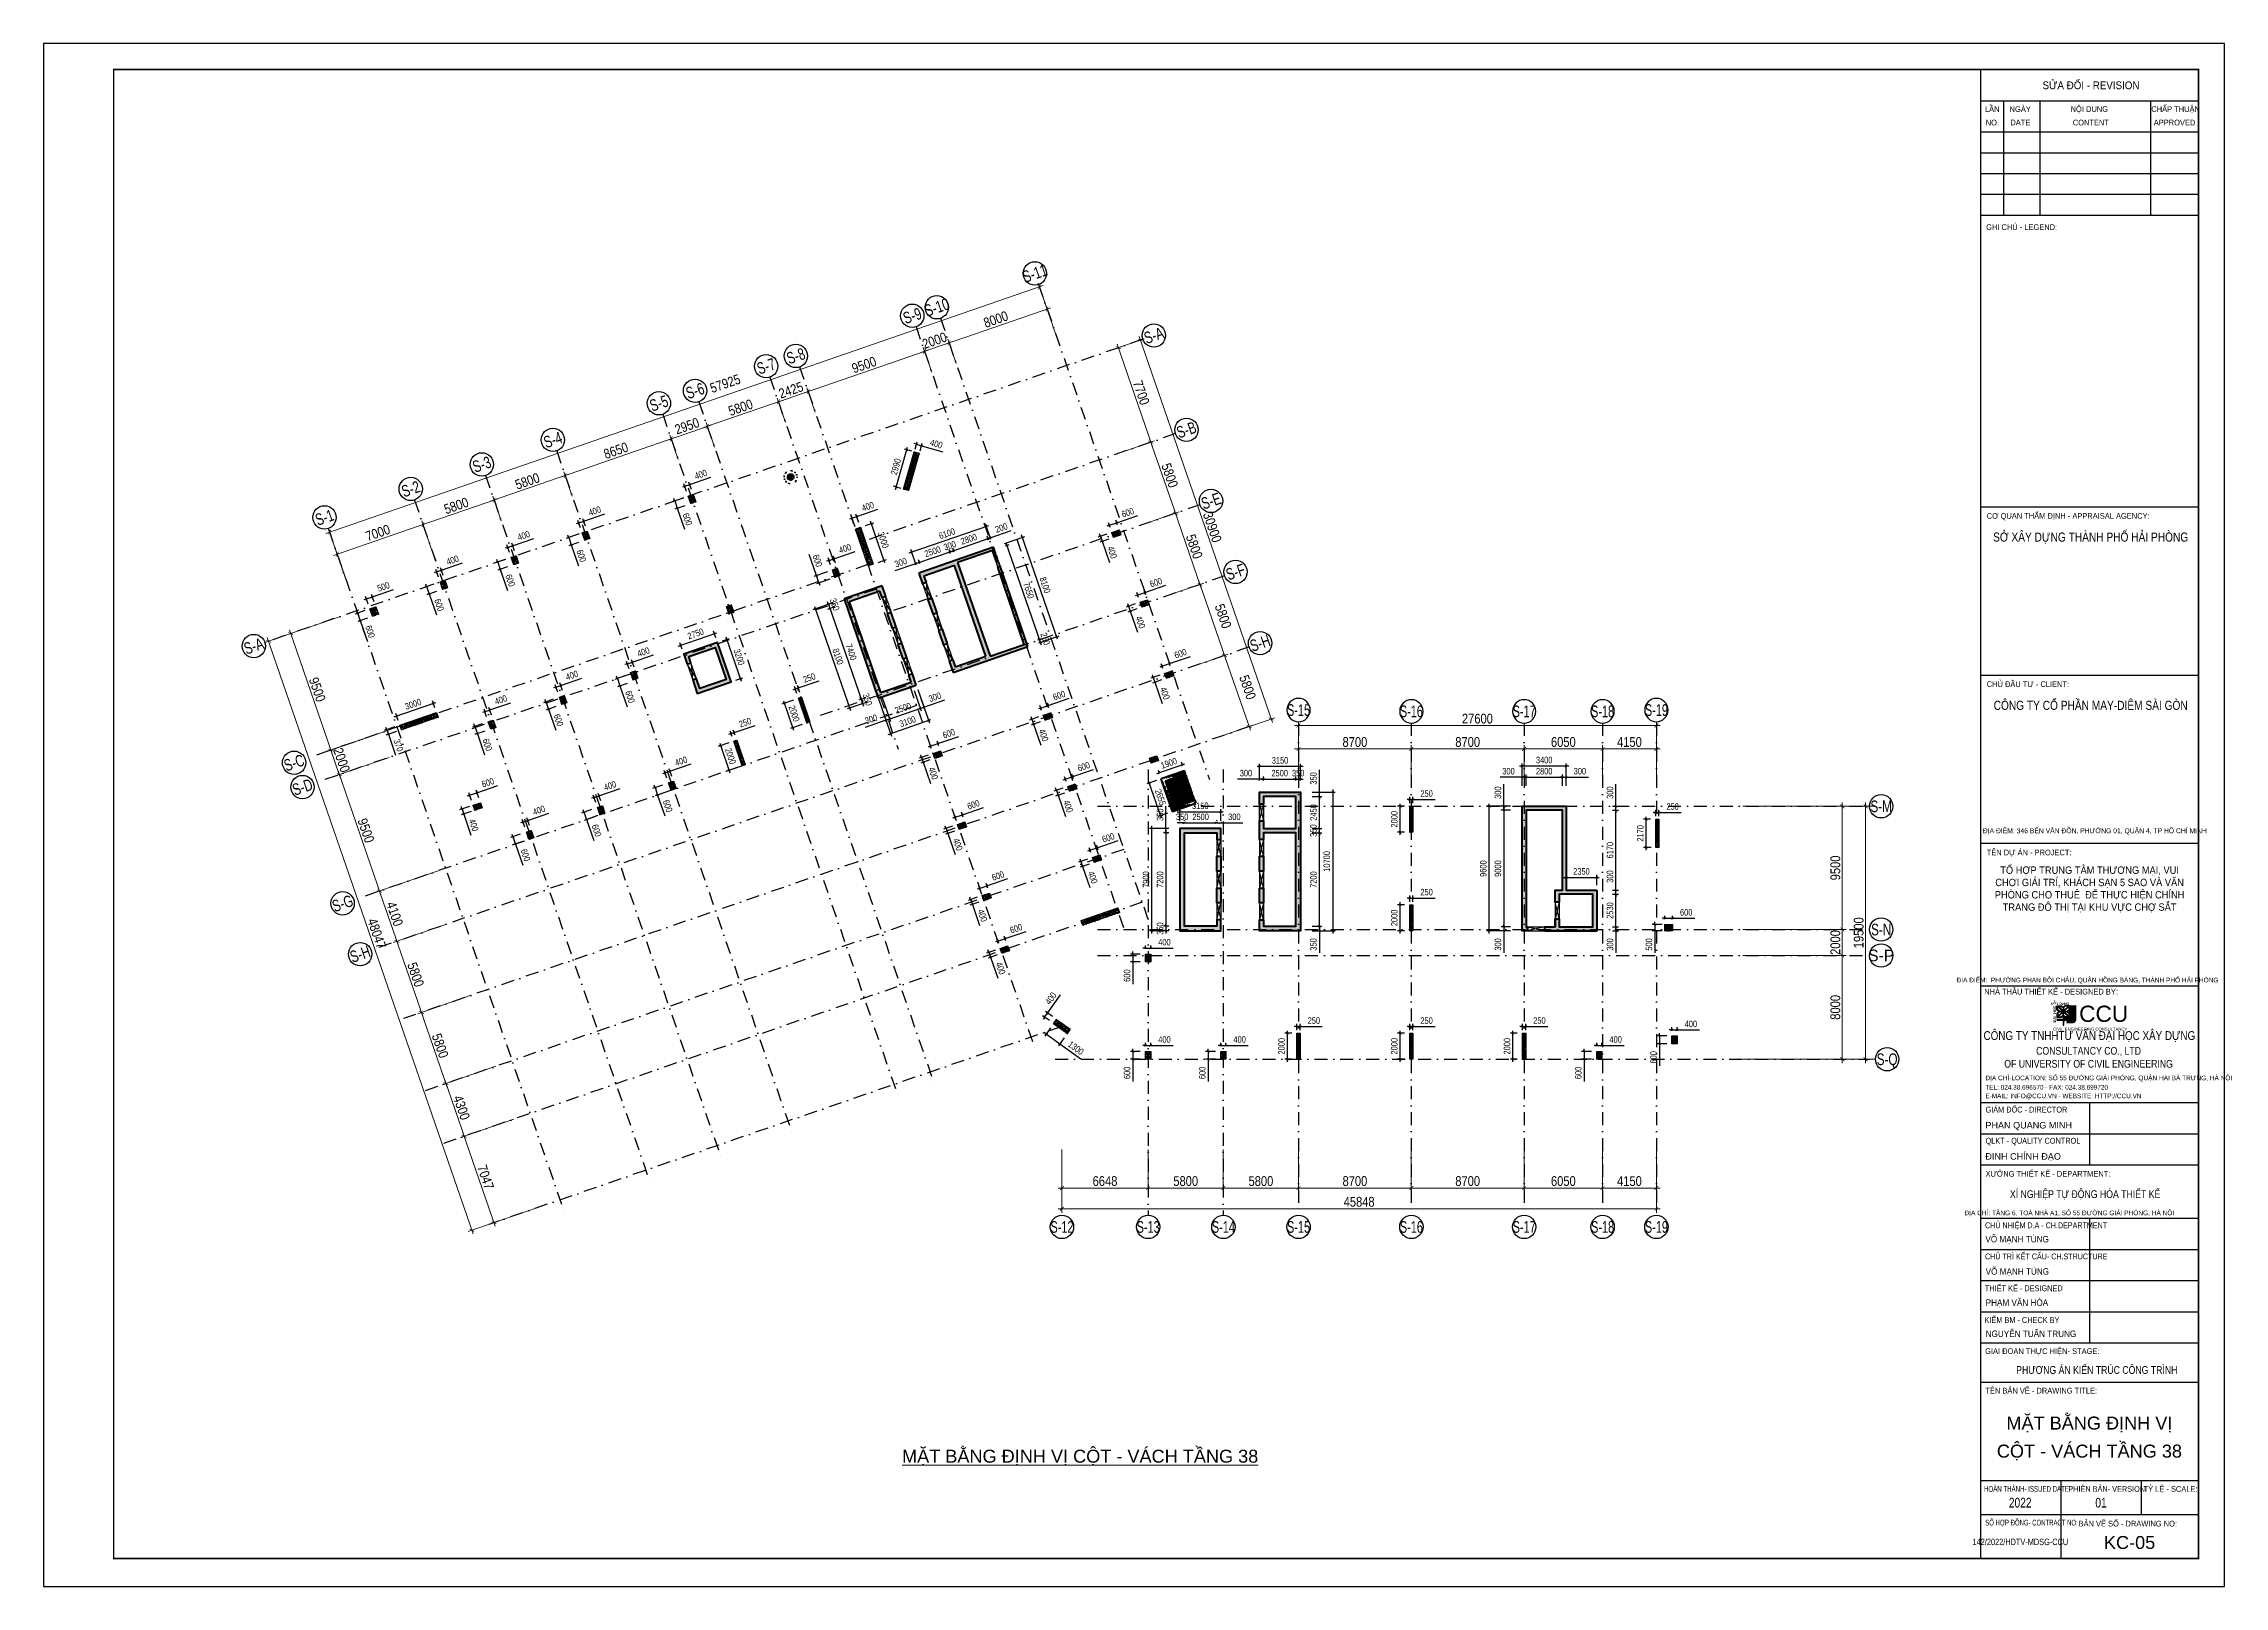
# Model space of a CAD drawing. Header units: millimetres. Extents: x 13965 to 1327256, y -72704 to 46237.
# Drawn here: x 789237 to 957437, y -72704 to 46237 of the extents above; entities that cross this region are included whole.
import ezdxf
from ezdxf.enums import TextEntityAlignment as Align

# ---------------------------------------------------------------- set-up
doc = ezdxf.new("R2010")
doc.units = ezdxf.units.MM
doc.header["$MEASUREMENT"] = 0
doc.linetypes.add('DASHDOT', pattern=[1, 0.5, -0.25, 0, -0.25])
doc.linetypes.add('DASHED', pattern=[4.5, 3, -1.5])
for name, color, linetype in [('AUDIT_I_220807103235-17', 50, 'Continuous'), ('ccu11-Dim', 8, 'Continuous'), ('ccu11-Khuat', 9, 'DASHED'), ('ccu11-Manh', 8, 'Continuous'), ('ccu11-Thay', 7, 'Continuous'), ('ccu12-Hatch', 250, 'Continuous'), ('ccu12-Manh', 8, 'Continuous'), ('KC-Betong', 6, 'Continuous'), ('KC2-DIM', 251, 'Continuous'), ('KT-Dim', 8, 'Continuous'), ('KT-Hatch', 251, 'Continuous'), ('KT-Luoi truc South Tower', 8, 'DASHDOT'), ('ST_MBDV Cot vach 220805$0$AUDIT_I_220805193045-1', 50, 'Continuous'), ('ST_MBDV Cot vach 220805$0$AUDIT_I_220805193045-5', 6, 'Continuous'), ('ST_MBDV Cot vach 220805$0$AUDIT_I_220805193045-6', 250, 'Continuous'), ('TNG', 50, 'Continuous'), ('xref.asix of  podium$0$xref.asix of  podium$0$Xref_ST_MBDV Cot vach 30.7.2022$0$KT-Net cot vach', 6, 'Continuous'), ('Xref_ST_MBDV Cot vach 30.7.2022|Xref_ST_MBDV Cot vach 30.7.2022|Xref_ST_MBDV Cot vach 30.7.2022|Xref_ST_MBDV Cot vach 30.7.2022|A-GRID-SYM', 50, 'Continuous')]:
    doc.layers.add(name, color=color, linetype=linetype)
for name, color, linetype, lineweight in [('khung', 7, 'Continuous', 60), ('KT-Chu viet', 255, 'Continuous', 20), ('KT-Kich thuoc', 159, 'Continuous', 18), ('KT-Net thay', 7, 'Continuous', 15), ('ST_MBDV Cot vach 220805$0$KT-Net cot vach', 6, 'Continuous', 50), ('ST_MBDV Cot vach 220805$0$Xref_ST_MBDV Cot vach 30.7.2022$0$KT-Net cot vach', 6, 'Continuous', 50), ('TEXT', 7, 'Continuous', 5), ('Xref_ST_MBDV Cot vach 30.7.2022$0$KT-Net cot vach', 6, 'Continuous', 50), ('Xref_ST_MBDV Cot vach 30.7.2022|Xref_ST_MBDV Cot vach 30.7.2022|Xref_ST_MBDV Cot vach 30.7.2022|Xref_ST_MBDV Cot vach 30.7.2022|ccu12-Tencaukien', 9, 'Continuous', 15)]:
    doc.layers.add(name, color=color, linetype=linetype, lineweight=lineweight)
doc.styles.add('51KHUNG TEN$0$khung ten A1$1$Standard', font='', dxfattribs={"width": 0.9})
doc.styles.add('Arial', font='arial.ttf', dxfattribs={"width": 0.7})
doc.styles.add('Arial Narrow', font='ARIALN.TTF')
doc.styles.add('HBA-Text', font='GOTHIC.TTF')
doc.styles.add('Khung ten KT A2$0$Khung A2$0$Khung A2$0$khung ten A1$1$Standard', font='')
doc.styles.add('SD-T2-B', font='arialbd.ttf')
doc.styles.add('ST_MBDV Cot vach 220805$0$HBA-Text', font='GOTHIC.TTF')
doc.styles.get('51KHUNG TEN$0$khung ten A1$1$Standard').set_extended_font_data('.VnArialH')
doc.styles.get('Khung ten KT A2$0$Khung A2$0$Khung A2$0$khung ten A1$1$Standard').set_extended_font_data('.VnArialH')
doc.dimstyles.new('ccu12-200', dxfattribs={"dimscale": 200, "dimtxt": 2.5, "dimasz": 1, "dimexe": 1, "dimexo": 2, "dimgap": 1, "dimtad": 1, "dimdec": 0, "dimdsep": 46, "dimtxsty": 'Arial Narrow', "dimblk": 'ARCHTICK', "dimcen": -1, "dimdle": 1, "dimclrd": 256, "dimclre": 256, "dimclrt": 3, "dimadec": 0, "dimazin": 2, "dimtfac": 0.1, "dimtdec": 0, "dimtmove": 0, "dimatfit": 1, "dimldrblk": 'ARCHTICK', "dimfxl": 1, "dimtvp": 0.833333, "dimtolj": 1, "dimtzin": 12, "dimarcsym": 0})
doc.dimstyles.new('CCU_1-300', dxfattribs={"dimscale": 300, "dimtxt": 2.5, "dimasz": 1, "dimexe": 1, "dimexo": 2, "dimgap": 0.5, "dimtad": 1, "dimdec": 0, "dimdsep": 46, "dimtxsty": 'Arial Narrow', "dimblk": 'ARCHTICK', "dimcen": -1, "dimdle": 1, "dimclrd": 256, "dimclre": 256, "dimclrt": 3, "dimadec": 0, "dimazin": 2, "dimtfac": 0.1, "dimtdec": 0, "dimtix": 1, "dimtmove": 2, "dimatfit": 1, "dimfxl": 1, "dimtvp": 0.833333, "dimtolj": 1, "dimtzin": 12, "dimarcsym": 0})
pattern_1 = [(50, (-550, 3050), (286.904, -25.101), [30, -330]), (355, (-550, 3050), (-55.5, 300.877), [24, -264]), (100.451, (-526.1, 3047.9), (231.404, 275.776), [25.496, -280.457]), (46.184, (-550, 3130), (426.896, -66.208), [45, -495]), (96.636, (-514.43, 3124.5), (373.865, 389.647), [38.244, -420.685]), (351.184, (-550, 3130), (373.865, 389.65), [36, -396]), (21, (-510, 3110), (238.763, -161.048), [30, -330]), (326, (-510, 3110), (97.326, 290.06), [24, -264]), (71.451, (-490.1, 3096.58), (336.09, 129.012), [25.496, -280.457]), (37.5, (-550, 3050), (4.864, 133.1575), [0, -260.8, 0, -268, 0, -265]), (7.5, (-550, 3050), (105.228, 157.7647), [0, -152.8, 0, -254.8, 0, -101]), (327.5, (-639.2, 3050), (213.529, -9.022), [0, -100, 0, -312, 0, -414]), (317.5, (-679.2, 3050), (233.274, 40.042), [0, -130, 0, -207.2, 0, -294]), (45, (-550, 3050), (-120.208, 120.208), []), (45, (-550, 3099), (-120.208, 120.208), [])]

msp = doc.modelspace()

# ---------------------------------------------------------------- texts
at = {"layer": 'ccu11-Dim', "color": 31, "style": 'Arial'}
for s, p in [('MẶT BẰNG ĐỊNH VỊ', (947027, -60114.9)), ('CỘT - VÁCH TẦNG 38', (947027, -62276.8)), ('KC-05', (950125, -69322.4))]:
    msp.add_text(s, height=1000, dxfattribs=at).set_placement(p, align=Align.MIDDLE_CENTER)
at = {"layer": 'Xref_ST_MBDV Cot vach 30.7.2022|Xref_ST_MBDV Cot vach 30.7.2022|Xref_ST_MBDV Cot vach 30.7.2022|Xref_ST_MBDV Cot vach 30.7.2022|ccu12-Tencaukien', "color": 31, "style": 'Arial'}
msp.add_text('%%UMẶT BẰNG ĐỊNH VỊ CỘT - VÁCH TẦNG 38', height=1000, dxfattribs=at).set_placement((869184.4, -63167.5, 0.1), align=Align.CENTER)

# ---------------------------------------------------------------- blocks, each defined once
blk = doc.blocks.new('_ArchTick')
at = {"color": 0, "const_width": 0.15}
blk.add_lwpolyline([(-0.5, -0.5), (0.5, 0.5)], dxfattribs=at)
blk = doc.blocks.new('*D1040')
at = {"layer": 'Defpoints', "color": 0, "transparency": 16777216}
for p in [(-45982, 48779), (-41521, 44184), (-44090, 43297, 0)]:
    blk.add_point(p, dxfattribs=at)
at = {"layer": 'KT-Kich thuoc', "lineweight": -2, "transparency": 16777216}
for p, q in [((-45415, 48975), (-43130, 49764)), ((-43511, 49950), (-41423, 43900)), ((-43523, 43493), (-41237, 44282))]:
    blk.add_line(p, q, dxfattribs=at)
at = {"layer": 'KT-Kich thuoc', "lineweight": -2, "transparency": 16777216, "xscale": 300, "yscale": 300, "zscale": 300}
for p, rotation in [((-43414, 49666), 109.0471074798708), ((-41521, 44184), 289.0471074798708)]:
    blk.add_blockref('_ArchTick', p, dxfattribs=dict(at, rotation=rotation))
at = {"layer": 'KT-Kich thuoc', "color": 3, "transparency": 16777216, "insert": (-41963, 47099), "char_height": 750, "attachment_point": 5, "rotation": 289.04711, "style": 'Arial Narrow'}
blk.add_mtext('\\A1;5800', dxfattribs=at)
blk = doc.blocks.new('*D1041')
at = {"layer": 'Defpoints', "color": 0, "transparency": 16777216}
for p in [(-47874, 54262, 0), (-45982, 48779), (-43413, 49666)]:
    blk.add_point(p, dxfattribs=at)
at = {"layer": 'KT-Kich thuoc', "lineweight": -2, "transparency": 16777216}
for p, q in [((-47307, 54458), (-45022, 55247)), ((-45404, 55432), (-43315, 49383)), ((-45415, 48975), (-43129, 49764))]:
    blk.add_line(p, q, dxfattribs=at)
at = {"layer": 'KT-Kich thuoc', "lineweight": -2, "transparency": 16777216, "xscale": 300, "yscale": 300, "zscale": 300}
for p, rotation in [((-45306, 55149), 109.0471074798708), ((-43413, 49666), 289.0471074798708)]:
    blk.add_blockref('_ArchTick', p, dxfattribs=dict(at, rotation=rotation))
at = {"layer": 'KT-Kich thuoc', "color": 3, "transparency": 16777216, "insert": (-43856, 52582), "char_height": 750, "attachment_point": 5, "rotation": 289.04711, "style": 'Arial Narrow'}
blk.add_mtext('\\A1;5800', dxfattribs=at)
blk = doc.blocks.new('*D1042')
at = {"layer": 'Defpoints', "color": 0, "transparency": 16777216}
for p in [(-107244, 41911, 0), (-103322, 33214, 0), (-108556, 31407)]:
    blk.add_point(p, dxfattribs=at)
at = {"layer": 'KT-Kich thuoc', "lineweight": -2, "transparency": 16777216}
for p, q in [((-107811, 41715), (-111940, 40289)), ((-111755, 40671), (-108459, 31124)), ((-103889, 33019), (-108840, 31309))]:
    blk.add_line(p, q, dxfattribs=at)
at = {"layer": 'KT-Kich thuoc', "lineweight": -2, "transparency": 16777216, "xscale": 300, "yscale": 300, "zscale": 300}
for p, rotation in [((-111657, 40387), 109.0471379637702), ((-108556, 31407), 289.0471379637702)]:
    blk.add_blockref('_ArchTick', p, dxfattribs=dict(at, rotation=rotation))
at = {"layer": 'KT-Kich thuoc', "color": 3, "transparency": 16777216, "insert": (-109603, 36071), "char_height": 750, "attachment_point": 5, "rotation": 289.04714, "style": 'Arial Narrow'}
blk.add_mtext('\\A1;9500', dxfattribs=at)
blk = doc.blocks.new('*D1043')
at = {"layer": 'Defpoints', "color": 0, "transparency": 16777216}
for p in [(-103491, 31041, 0), (-99707, 22296), (-104803, 20537)]:
    blk.add_point(p, dxfattribs=at)
at = {"layer": 'KT-Kich thuoc', "lineweight": -2, "transparency": 16777216}
for p, q in [((-104058, 30845), (-108187, 29419)), ((-108002, 29801), (-104706, 20253)), ((-100274, 22101), (-105087, 20439))]:
    blk.add_line(p, q, dxfattribs=at)
at = {"layer": 'KT-Kich thuoc', "lineweight": -2, "transparency": 16777216, "xscale": 300, "yscale": 300, "zscale": 300}
for p, rotation in [((-107904, 29517), 109.0471379637702), ((-104803, 20537), 289.0471379637702)]:
    blk.add_blockref('_ArchTick', p, dxfattribs=dict(at, rotation=rotation))
at = {"layer": 'KT-Kich thuoc', "color": 3, "transparency": 16777216, "insert": (-105850, 25201), "char_height": 750, "attachment_point": 5, "rotation": 289.04714, "style": 'Arial Narrow'}
blk.add_mtext('\\A1;9500', dxfattribs=at)
blk = doc.blocks.new('*D1044')
at = {"layer": 'Defpoints', "color": 0, "transparency": 16777216}
for p in [(-104143, 32931, 0), (-103491, 31041, 0), (-107904, 29517)]:
    blk.add_point(p, dxfattribs=at)
at = {"layer": 'KT-Kich thuoc', "lineweight": -2, "transparency": 16777216}
for p, q in [((-104711, 32735), (-108840, 31310)), ((-108557, 31407), (-108654, 31691)), ((-108557, 31407), (-107904, 29517)), ((-104058, 30845), (-108187, 29419)), ((-107904, 29517), (-107806, 29233))]:
    blk.add_line(p, q, dxfattribs=at)
at = {"layer": 'KT-Kich thuoc', "lineweight": -2, "transparency": 16777216, "xscale": 300, "yscale": 300, "zscale": 300}
for p, rotation in [((-108557, 31407), 289.0471379637702), ((-107904, 29517), 109.0471379637702)]:
    blk.add_blockref('_ArchTick', p, dxfattribs=dict(at, rotation=rotation))
at = {"layer": 'KT-Kich thuoc', "color": 3, "transparency": 16777216, "insert": (-107726, 30636), "char_height": 750, "attachment_point": 5, "rotation": 289.04714, "style": 'Arial Narrow'}
blk.add_mtext('\\A1;2000', dxfattribs=at)
blk = doc.blocks.new('ST_MBDV Cot vach 220805$0$GRID-SYM-flat-103')
at = {"layer": 'ST_MBDV Cot vach 220805$0$AUDIT_I_220805193045-1'}
blk.add_circle((0, 0, 0), 900, dxfattribs=at)
at = {"layer": 'ST_MBDV Cot vach 220805$0$AUDIT_I_220805193045-1', "style": 'ST_MBDV Cot vach 220805$0$HBA-Text'}
blk.add_attdef('GRID', text='', height=900, rotation=19.04714, dxfattribs=at).set_placement((0, 0, 0), align=Align.MIDDLE_CENTER)
blk = doc.blocks.new('*D1045')
at = {"layer": 'Defpoints', "color": 0, "transparency": 16777216}
for p in [(-44089, 43297, 0), (-39628, 38701), (-42197, 37814, 0)]:
    blk.add_point(p, dxfattribs=at)
at = {"layer": 'KT-Kich thuoc', "lineweight": -2, "transparency": 16777216}
for p, q in [((-43522, 43493), (-41237, 44282)), ((-41619, 44467), (-39530, 38418)), ((-41630, 38010), (-39344, 38799))]:
    blk.add_line(p, q, dxfattribs=at)
at = {"layer": 'KT-Kich thuoc', "lineweight": -2, "transparency": 16777216, "xscale": 300, "yscale": 300, "zscale": 300}
for p, rotation in [((-41521, 44184), 109.0471074798708), ((-39628, 38701), 289.0471074798708)]:
    blk.add_blockref('_ArchTick', p, dxfattribs=dict(at, rotation=rotation))
at = {"layer": 'KT-Kich thuoc', "color": 3, "transparency": 16777216, "insert": (-39739, 41731), "char_height": 750, "attachment_point": 5, "rotation": 289.04711, "style": 'Arial Narrow'}
blk.add_mtext('\\A1;5800', dxfattribs=at)
blk = doc.blocks.new('*D1046')
at = {"layer": 'Defpoints', "color": 0, "transparency": 16777216}
for p in [(-42197, 37814, 0), (-40305, 32332, 0), (-37735, 33219)]:
    blk.add_point(p, dxfattribs=at)
at = {"layer": 'KT-Kich thuoc', "lineweight": -2, "transparency": 16777216}
for p, q in [((-41630, 38010), (-39344, 38799)), ((-39726, 38985), (-37637, 32935)), ((-39737, 32528), (-37452, 33317))]:
    blk.add_line(p, q, dxfattribs=at)
at = {"layer": 'KT-Kich thuoc', "lineweight": -2, "transparency": 16777216, "xscale": 300, "yscale": 300, "zscale": 300}
for p, rotation in [((-39628, 38701), 109.0471074798708), ((-37735, 33219), 289.0471074798708)]:
    blk.add_blockref('_ArchTick', p, dxfattribs=dict(at, rotation=rotation))
at = {"layer": 'KT-Kich thuoc', "color": 3, "transparency": 16777216, "insert": (-37846, 36248), "char_height": 750, "attachment_point": 5, "rotation": 289.04711, "style": 'Arial Narrow'}
blk.add_mtext('\\A1;5800', dxfattribs=at)
blk = doc.blocks.new('*D1047')
at = {"layer": 'Defpoints', "color": 0, "transparency": 16777216}
for p in [(-52171, 1204), (-6323, 1204), (-6323, -3959)]:
    blk.add_point(p, dxfattribs=at)
at = {"layer": 'KT-Kich thuoc', "lineweight": -2, "transparency": 16777216}
for p, q in [((-52171, 604), (-52171, -4259)), ((-6323, 604), (-6323, -4259)), ((-52471, -3959), (-6023, -3959))]:
    blk.add_line(p, q, dxfattribs=at)
at = {"layer": 'KT-Kich thuoc', "lineweight": -2, "transparency": 16777216, "xscale": 300, "yscale": 300, "zscale": 300, "rotation": 180}
blk.add_blockref('_ArchTick', (-52171, -3959), dxfattribs=at)
at = {"layer": 'KT-Kich thuoc', "lineweight": -2, "transparency": 16777216, "xscale": 300, "yscale": 300, "zscale": 300}
blk.add_blockref('_ArchTick', (-6323, -3959), dxfattribs=at)
at = {"layer": 'KT-Kich thuoc', "color": 3, "transparency": 16777216, "insert": (-29247, -3426), "char_height": 750, "attachment_point": 5, "style": 'Arial Narrow'}
blk.add_mtext('\\A1;45848', dxfattribs=at)
blk = doc.blocks.new('*D1048')
at = {"layer": 'Defpoints', "color": 0, "transparency": 16777216}
for p in [(-265, 27070), (-265, 7570), (9819, 7570)]:
    blk.add_point(p, dxfattribs=at)
at = {"layer": 'KT-Kich thuoc', "lineweight": -2, "transparency": 16777216}
for p, q in [((335, 27070), (10119, 27070)), ((9819, 27370), (9819, 7270)), ((335, 7570), (10119, 7570))]:
    blk.add_line(p, q, dxfattribs=at)
at = {"layer": 'KT-Kich thuoc', "lineweight": -2, "transparency": 16777216, "xscale": 300, "yscale": 300, "zscale": 300}
for p, rotation in [((9819, 27070), 90), ((9819, 7570), 270)]:
    blk.add_blockref('_ArchTick', p, dxfattribs=dict(at, rotation=rotation))
at = {"layer": 'KT-Kich thuoc', "color": 3, "transparency": 16777216, "insert": (9286, 17320), "char_height": 750, "attachment_point": 5, "rotation": 90, "style": 'Arial Narrow'}
blk.add_mtext('\\A1;19500', dxfattribs=at)
blk = doc.blocks.new('*D1049')
at = {"layer": 'Defpoints', "color": 0, "transparency": 16777216}
for p in [(-52171, 1204), (-45523, 1204, 0), (-45523, -2359)]:
    blk.add_point(p, dxfattribs=at)
at = {"layer": 'KT-Kich thuoc', "lineweight": -2, "transparency": 16777216}
for p, q in [((-52171, 604), (-52171, -2659)), ((-45523, 604), (-45523, -2659)), ((-52471, -2359), (-45223, -2359))]:
    blk.add_line(p, q, dxfattribs=at)
at = {"layer": 'KT-Kich thuoc', "lineweight": -2, "transparency": 16777216, "xscale": 300, "yscale": 300, "zscale": 300, "rotation": 180}
blk.add_blockref('_ArchTick', (-52171, -2359), dxfattribs=at)
at = {"layer": 'KT-Kich thuoc', "lineweight": -2, "transparency": 16777216, "xscale": 300, "yscale": 300, "zscale": 300}
blk.add_blockref('_ArchTick', (-45523, -2359), dxfattribs=at)
at = {"layer": 'KT-Kich thuoc', "color": 3, "transparency": 16777216, "insert": (-48847, -1826), "char_height": 750, "attachment_point": 5, "style": 'Arial Narrow'}
blk.add_mtext('\\A1;6648', dxfattribs=at)
blk = doc.blocks.new('*D1050')
at = {"layer": 'Defpoints', "color": 0, "transparency": 16777216}
for p in [(-110864, 40661, 0), (-91942, -3636), (-97678, -5616)]:
    blk.add_point(p, dxfattribs=at)
at = {"layer": 'KT-Kich thuoc', "lineweight": -2, "transparency": 16777216}
for p, q in [((-111431, 40465), (-113642, 39702)), ((-113456, 40083), (-97581, -5900)), ((-92509, -3831), (-97962, -5714))]:
    blk.add_line(p, q, dxfattribs=at)
at = {"layer": 'KT-Kich thuoc', "lineweight": -2, "transparency": 16777216, "xscale": 300, "yscale": 300, "zscale": 300}
for p, rotation in [((-113358, 39800), 109.0471379637702), ((-97678, -5616), 289.0471379637702)]:
    blk.add_blockref('_ArchTick', p, dxfattribs=dict(at, rotation=rotation))
at = {"layer": 'KT-Kich thuoc', "color": 3, "transparency": 16777216, "insert": (-105015, 17266), "char_height": 750, "attachment_point": 5, "rotation": 289.04714, "style": 'Arial Narrow'}
blk.add_mtext('\\A1;48047', dxfattribs=at)
blk = doc.blocks.new('*D1051')
at = {"layer": 'Defpoints', "color": 0, "transparency": 16777216}
for p in [(-100390, 22061, 0), (-99052, 18185, 0), (-103465, 16661)]:
    blk.add_point(p, dxfattribs=at)
at = {"layer": 'KT-Kich thuoc', "lineweight": -2, "transparency": 16777216}
for p, q in [((-100958, 21865), (-105087, 20439)), ((-104901, 20820), (-103368, 16378)), ((-99620, 17989), (-103749, 16563))]:
    blk.add_line(p, q, dxfattribs=at)
at = {"layer": 'KT-Kich thuoc', "lineweight": -2, "transparency": 16777216, "xscale": 300, "yscale": 300, "zscale": 300}
for p, rotation in [((-104803, 20537), 109.0471379637702), ((-103465, 16661), 289.0471379637702)]:
    blk.add_blockref('_ArchTick', p, dxfattribs=dict(at, rotation=rotation))
at = {"layer": 'KT-Kich thuoc', "color": 3, "transparency": 16777216, "insert": (-103631, 18773), "char_height": 750, "attachment_point": 5, "rotation": 289.04714, "style": 'Arial Narrow'}
blk.add_mtext('\\A1;4100', dxfattribs=at)
blk = doc.blocks.new('*D1052')
at = {"layer": 'Defpoints', "color": 0, "transparency": 16777216}
for p in [(-99052, 18185, 0), (-97162, 12702, 0), (-101573, 11179)]:
    blk.add_point(p, dxfattribs=at)
at = {"layer": 'KT-Kich thuoc', "lineweight": -2, "transparency": 16777216}
for p, q in [((-99620, 17989), (-103749, 16564)), ((-103563, 16945), (-101475, 10896)), ((-97729, 12506), (-101856, 11081))]:
    blk.add_line(p, q, dxfattribs=at)
at = {"layer": 'KT-Kich thuoc', "lineweight": -2, "transparency": 16777216, "xscale": 300, "yscale": 300, "zscale": 300}
for p, rotation in [((-103466, 16662), 109.0471379637702), ((-101573, 11179), 289.0471379637702)]:
    blk.add_blockref('_ArchTick', p, dxfattribs=dict(at, rotation=rotation))
at = {"layer": 'KT-Kich thuoc', "color": 3, "transparency": 16777216, "insert": (-102015, 14094), "char_height": 750, "attachment_point": 5, "rotation": 289.04714, "style": 'Arial Narrow'}
blk.add_mtext('\\A1;5800', dxfattribs=at)
blk = doc.blocks.new('*D1053')
at = {"layer": 'Defpoints', "color": 0, "transparency": 16777216}
for p in [(-97162, 12702, 0), (-95267, 7220, 0), (-99682, 5696)]:
    blk.add_point(p, dxfattribs=at)
at = {"layer": 'KT-Kich thuoc', "lineweight": -2, "transparency": 16777216}
for p, q in [((-97729, 12506), (-101858, 11080)), ((-101673, 11462), (-99584, 5412)), ((-95834, 7024), (-99966, 5598))]:
    blk.add_line(p, q, dxfattribs=at)
at = {"layer": 'KT-Kich thuoc', "lineweight": -2, "transparency": 16777216, "xscale": 300, "yscale": 300, "zscale": 300}
for p, rotation in [((-101575, 11178), 109.0471379637702), ((-99682, 5696), 289.0471379637702)]:
    blk.add_blockref('_ArchTick', p, dxfattribs=dict(at, rotation=rotation))
at = {"layer": 'KT-Kich thuoc', "color": 3, "transparency": 16777216, "insert": (-100125, 8611), "char_height": 750, "attachment_point": 5, "rotation": 289.04714, "style": 'Arial Narrow'}
blk.add_mtext('\\A1;5800', dxfattribs=at)
blk = doc.blocks.new('*D1054')
at = {"layer": 'Defpoints', "color": 0, "transparency": 16777216}
for p in [(-95267, 7220, 0), (-93864, 3156, 0), (-98277, 1632)]:
    blk.add_point(p, dxfattribs=at)
at = {"layer": 'KT-Kich thuoc', "lineweight": -2, "transparency": 16777216}
for p, q in [((-95834, 7024), (-99963, 5599)), ((-99778, 5980), (-98179, 1348)), ((-94431, 2960), (-98560, 1534))]:
    blk.add_line(p, q, dxfattribs=at)
at = {"layer": 'KT-Kich thuoc', "lineweight": -2, "transparency": 16777216, "xscale": 300, "yscale": 300, "zscale": 300}
for p, rotation in [((-99680, 5697), 109.0471379637702), ((-98277, 1632), 289.0471379637702)]:
    blk.add_blockref('_ArchTick', p, dxfattribs=dict(at, rotation=rotation))
at = {"layer": 'KT-Kich thuoc', "color": 3, "transparency": 16777216, "insert": (-98475, 3838), "char_height": 750, "attachment_point": 5, "rotation": 289.04714, "style": 'Arial Narrow'}
blk.add_mtext('\\A1;4300', dxfattribs=at)
blk = doc.blocks.new('*D1055')
at = {"layer": 'Defpoints', "color": 0, "transparency": 16777216}
for p in [(-93864, 3156, 0), (-95977, -5029), (-91564, -3505, 0)]:
    blk.add_point(p, dxfattribs=at)
at = {"layer": 'KT-Kich thuoc', "lineweight": -2, "transparency": 16777216}
for p, q in [((-94431, 2960), (-98560, 1534)), ((-98375, 1916), (-95879, -5312)), ((-92131, -3701), (-96261, -5127))]:
    blk.add_line(p, q, dxfattribs=at)
at = {"layer": 'KT-Kich thuoc', "lineweight": -2, "transparency": 16777216, "xscale": 300, "yscale": 300, "zscale": 300}
for p, rotation in [((-98277, 1632), 109.0471379637702), ((-95977, -5029), 289.0471379637702)]:
    blk.add_blockref('_ArchTick', p, dxfattribs=dict(at, rotation=rotation))
at = {"layer": 'KT-Kich thuoc', "color": 3, "transparency": 16777216, "insert": (-96623, -1524), "char_height": 750, "attachment_point": 5, "rotation": 289.04714, "style": 'Arial Narrow'}
blk.add_mtext('\\A1;7047', dxfattribs=at)
blk = doc.blocks.new('*D1056')
at = {"layer": 'Defpoints', "color": 0, "transparency": 16777216}
for p in [(-52359, 62652), (-108654, 48212), (-107112, 43748, 0)]:
    blk.add_point(p, dxfattribs=at)
at = {"layer": 'KT-Kich thuoc', "lineweight": -2, "transparency": 16777216}
for p, q in [((-52555, 63219), (-53998, 67400)), ((-53617, 67214), (-108937, 48114)), ((-107308, 44315), (-108751, 48496))]:
    blk.add_line(p, q, dxfattribs=at)
at = {"layer": 'KT-Kich thuoc', "lineweight": -2, "transparency": 16777216, "xscale": 300, "yscale": 300, "zscale": 300}
for p, rotation in [((-53900, 67116), 19.04771637789532), ((-108654, 48212), 199.0477163778953)]:
    blk.add_blockref('_ArchTick', p, dxfattribs=dict(at, rotation=rotation))
at = {"layer": 'KT-Kich thuoc', "color": 3, "transparency": 16777216, "insert": (-78140, 59662), "char_height": 750, "attachment_point": 5, "rotation": 19.04772, "style": 'Arial Narrow'}
blk.add_mtext('\\A1;57925', dxfattribs=at)
blk = doc.blocks.new('*D1057')
at = {"layer": 'Defpoints', "color": 0, "transparency": 16777216}
for p in [(-101450, 48795), (-100280, 45407), (-106897, 43123)]:
    blk.add_point(p, dxfattribs=at)
at = {"layer": 'KT-Kich thuoc', "lineweight": -2, "transparency": 16777216}
for p, q in [((-108350, 46413), (-101166, 48893)), ((-100476, 45974), (-101548, 49079)), ((-107092, 43690), (-108164, 46794))]:
    blk.add_line(p, q, dxfattribs=at)
for p, xscale, yscale, zscale, rotation in [((-101450, 48795), 300, 300, 300, 19.04713796427213), ((-108066, 46511), 300.0000000000001, 300.0000000000001, 300.0000000000001, 199.0471379642721)]:
    blk.add_blockref('_ArchTick', p, dxfattribs=dict(at, xscale=xscale, yscale=yscale, zscale=zscale, rotation=rotation))
at = {"layer": 'KT-Kich thuoc', "color": 3, "transparency": 16777216, "insert": (-104932, 48157), "char_height": 750, "attachment_point": 5, "rotation": 19.04714, "style": 'Arial Narrow'}
blk.add_mtext('\\A1;7000', dxfattribs=at)
blk = doc.blocks.new('*D1058')
at = {"layer": 'Defpoints', "color": 0, "transparency": 16777216}
for p in [(-95967, 50688), (-95220, 48523), (-100280, 45407)]:
    blk.add_point(p, dxfattribs=at)
at = {"layer": 'KT-Kich thuoc', "lineweight": -2, "transparency": 16777216}
for p, q in [((-101733, 48697), (-95684, 50786)), ((-95415, 49090), (-96065, 50972)), ((-100476, 45974), (-101548, 49079))]:
    blk.add_line(p, q, dxfattribs=at)
for p, xscale, yscale, zscale, rotation in [((-95967, 50688), 300, 300, 300, 19.04713796427213), ((-101450, 48795), 300.0000000000001, 300.0000000000001, 300.0000000000001, 199.0471379642721)]:
    blk.add_blockref('_ArchTick', p, dxfattribs=dict(at, xscale=xscale, yscale=yscale, zscale=zscale, rotation=rotation))
at = {"layer": 'KT-Kich thuoc', "color": 3, "transparency": 16777216, "insert": (-98882, 50245), "char_height": 750, "attachment_point": 5, "rotation": 19.04714, "style": 'Arial Narrow'}
blk.add_mtext('\\A1;5800', dxfattribs=at)
blk = doc.blocks.new('*D1059')
at = {"layer": 'Defpoints', "color": 0, "transparency": 16777216}
for p in [(-90485, 52581), (-89737, 50415), (-95220, 48523)]:
    blk.add_point(p, dxfattribs=at)
at = {"layer": 'KT-Kich thuoc', "lineweight": -2, "transparency": 16777216}
for p, q in [((-96251, 50590), (-90201, 52679)), ((-89933, 50983), (-90583, 52864)), ((-95415, 49090), (-96065, 50972))]:
    blk.add_line(p, q, dxfattribs=at)
for p, xscale, yscale, zscale, rotation in [((-90485, 52581), 300, 300, 300, 19.04713796427213), ((-95967, 50688), 300.0000000000001, 300.0000000000001, 300.0000000000001, 199.0471379642721)]:
    blk.add_blockref('_ArchTick', p, dxfattribs=dict(at, xscale=xscale, yscale=yscale, zscale=zscale, rotation=rotation))
at = {"layer": 'KT-Kich thuoc', "color": 3, "transparency": 16777216, "insert": (-93400, 52138), "char_height": 750, "attachment_point": 5, "rotation": 19.04714, "style": 'Arial Narrow'}
blk.add_mtext('\\A1;5800', dxfattribs=at)
blk = doc.blocks.new('*D1060')
at = {"layer": 'Defpoints', "color": 0, "transparency": 16777216}
for p in [(-82308, 55404), (-81561, 53238), (-89737, 50415)]:
    blk.add_point(p, dxfattribs=at)
at = {"layer": 'KT-Kich thuoc', "lineweight": -2, "transparency": 16777216}
for p, q in [((-81757, 53805), (-82406, 55687)), ((-90768, 52483), (-82025, 55502)), ((-89933, 50983), (-90583, 52864))]:
    blk.add_line(p, q, dxfattribs=at)
for p, xscale, yscale, zscale, rotation in [((-82308, 55404), 300, 300, 300, 19.04713796427213), ((-90485, 52581), 300.0000000000001, 300.0000000000001, 300.0000000000001, 199.0471379642721)]:
    blk.add_blockref('_ArchTick', p, dxfattribs=dict(at, xscale=xscale, yscale=yscale, zscale=zscale, rotation=rotation))
at = {"layer": 'KT-Kich thuoc', "color": 3, "transparency": 16777216, "insert": (-86570, 54496), "char_height": 750, "attachment_point": 5, "rotation": 19.04714, "style": 'Arial Narrow'}
blk.add_mtext('\\A1;8650', dxfattribs=at)
blk = doc.blocks.new('*D1061')
at = {"layer": 'Defpoints', "color": 0, "transparency": 16777216}
for p in [(-79520, 56366), (-78772, 54201), (-81561, 53238)]:
    blk.add_point(p, dxfattribs=at)
at = {"layer": 'KT-Kich thuoc', "lineweight": -2, "transparency": 16777216}
for p, q in [((-82592, 55306), (-79236, 56464)), ((-81757, 53805), (-82406, 55687)), ((-78968, 54768), (-79618, 56650))]:
    blk.add_line(p, q, dxfattribs=at)
for p, xscale, yscale, zscale, rotation in [((-82308, 55404), 300.0000000000001, 300.0000000000001, 300.0000000000001, 199.0471379642721), ((-79520, 56366), 300, 300, 300, 19.04713796427213)]:
    blk.add_blockref('_ArchTick', p, dxfattribs=dict(at, xscale=xscale, yscale=yscale, zscale=zscale, rotation=rotation))
at = {"layer": 'KT-Kich thuoc', "color": 3, "transparency": 16777216, "insert": (-81088, 56389), "char_height": 750, "attachment_point": 5, "rotation": 19.04714, "style": 'Arial Narrow'}
blk.add_mtext('\\A1;2950', dxfattribs=at)
blk = doc.blocks.new('*D1062')
at = {"layer": 'Defpoints', "color": 0, "transparency": 16777216}
for p in [(-74037, 58259), (-73290, 56094), (-78772, 54201)]:
    blk.add_point(p, dxfattribs=at)
at = {"layer": 'KT-Kich thuoc', "lineweight": -2, "transparency": 16777216}
for p, q in [((-79803, 56269), (-73754, 58357)), ((-73486, 56661), (-74135, 58543)), ((-78968, 54768), (-79618, 56650))]:
    blk.add_line(p, q, dxfattribs=at)
for p, xscale, yscale, zscale, rotation in [((-74037, 58259), 300, 300, 300, 19.04713796427213), ((-79520, 56366), 300.0000000000001, 300.0000000000001, 300.0000000000001, 199.0471379642721)]:
    blk.add_blockref('_ArchTick', p, dxfattribs=dict(at, xscale=xscale, yscale=yscale, zscale=zscale, rotation=rotation))
at = {"layer": 'KT-Kich thuoc', "color": 3, "transparency": 16777216, "insert": (-76953, 57817), "char_height": 750, "attachment_point": 5, "rotation": 19.04714, "style": 'Arial Narrow'}
blk.add_mtext('\\A1;5800', dxfattribs=at)
blk = doc.blocks.new('*D1063')
at = {"layer": 'Defpoints', "color": 0, "transparency": 16777216}
for p in [(-71745, 59051), (-73290, 56094), (-70998, 56885)]:
    blk.add_point(p, dxfattribs=at)
at = {"layer": 'KT-Kich thuoc', "lineweight": -2, "transparency": 16777216}
for p, q in [((-74321, 58161), (-71462, 59149)), ((-71193, 57452), (-71843, 59334)), ((-73486, 56661), (-74135, 58543))]:
    blk.add_line(p, q, dxfattribs=at)
for p, xscale, yscale, zscale, rotation in [((-71745, 59051), 300, 300, 300, 19.04713796427213), ((-74037, 58259), 300.0000000000001, 300.0000000000001, 300.0000000000001, 199.0471379642721)]:
    blk.add_blockref('_ArchTick', p, dxfattribs=dict(at, xscale=xscale, yscale=yscale, zscale=zscale, rotation=rotation))
at = {"layer": 'KT-Kich thuoc', "color": 3, "transparency": 16777216, "insert": (-73065, 59159), "char_height": 750, "attachment_point": 5, "rotation": 19.04714, "style": 'Arial Narrow'}
blk.add_mtext('\\A1;2425', dxfattribs=at)
blk = doc.blocks.new('*D1064')
at = {"layer": 'Defpoints', "color": 0, "transparency": 16777216}
for p in [(-62765, 62151), (-62018, 59985), (-70998, 56885)]:
    blk.add_point(p, dxfattribs=at)
at = {"layer": 'KT-Kich thuoc', "lineweight": -2, "transparency": 16777216}
for p, q in [((-72029, 58953), (-62482, 62249)), ((-62214, 60553), (-62863, 62435)), ((-71193, 57452), (-71843, 59334))]:
    blk.add_line(p, q, dxfattribs=at)
for p, xscale, yscale, zscale, rotation in [((-62765, 62151), 300, 300, 300, 19.04713796427213), ((-71745, 59051), 300.0000000000001, 300.0000000000001, 300.0000000000001, 199.0471379642721)]:
    blk.add_blockref('_ArchTick', p, dxfattribs=dict(at, xscale=xscale, yscale=yscale, zscale=zscale, rotation=rotation))
at = {"layer": 'KT-Kich thuoc', "color": 3, "transparency": 16777216, "insert": (-67429, 61105), "char_height": 750, "attachment_point": 5, "rotation": 19.04714, "style": 'Arial Narrow'}
blk.add_mtext('\\A1;9500', dxfattribs=at)
blk = doc.blocks.new('*D1065')
at = {"layer": 'Defpoints', "color": 0, "transparency": 16777216}
for p in [(-60875, 62804), (-60127, 60638), (-62018, 59985)]:
    blk.add_point(p, dxfattribs=at)
at = {"layer": 'KT-Kich thuoc', "lineweight": -2, "transparency": 16777216}
for p, q in [((-62214, 60553), (-62863, 62435)), ((-62765, 62151), (-60875, 62804)), ((-60323, 61205), (-60973, 63087)), ((-60875, 62804), (-60591, 62902)), ((-62765, 62151), (-63049, 62053))]:
    blk.add_line(p, q, dxfattribs=at)
for p, xscale, yscale, zscale, rotation in [((-62765, 62151), 300, 300, 300, 19.04713796427217), ((-60875, 62804), 300.0000000000001, 300.0000000000001, 300.0000000000001, 199.0471379642721)]:
    blk.add_blockref('_ArchTick', p, dxfattribs=dict(at, xscale=xscale, yscale=yscale, zscale=zscale, rotation=rotation))
at = {"layer": 'KT-Kich thuoc', "color": 3, "transparency": 16777216, "insert": (-61994, 62981), "char_height": 750, "attachment_point": 5, "rotation": 19.04714, "style": 'Arial Narrow'}
blk.add_mtext('\\A1;2000', dxfattribs=at)
blk = doc.blocks.new('*D1066')
at = {"layer": 'Defpoints', "color": 0, "transparency": 16777216}
for p in [(-53313, 65414), (-52565, 63249), (-60127, 60638)]:
    blk.add_point(p, dxfattribs=at)
at = {"layer": 'KT-Kich thuoc', "lineweight": -2, "transparency": 16777216}
for p, q in [((-52761, 63816), (-53411, 65698)), ((-61158, 62706), (-53029, 65512)), ((-60323, 61205), (-60973, 63087))]:
    blk.add_line(p, q, dxfattribs=at)
for p, xscale, yscale, zscale, rotation in [((-53313, 65414), 300, 300, 300, 19.04713796427213), ((-60875, 62804), 300.0000000000001, 300.0000000000001, 300.0000000000001, 199.0471379642721)]:
    blk.add_blockref('_ArchTick', p, dxfattribs=dict(at, xscale=xscale, yscale=yscale, zscale=zscale, rotation=rotation))
at = {"layer": 'KT-Kich thuoc', "color": 3, "transparency": 16777216, "insert": (-57268, 64613), "char_height": 750, "attachment_point": 5, "rotation": 19.04714, "style": 'Arial Narrow'}
blk.add_mtext('\\A1;8000', dxfattribs=at)
blk = doc.blocks.new('*D1067')
at = {"layer": 'Defpoints', "color": 0, "transparency": 16777216}
for p in [(-48876, 62062, 0), (-36033, 33807), (-38792, 32854, 0)]:
    blk.add_point(p, dxfattribs=at)
at = {"layer": 'KT-Kich thuoc', "lineweight": -2, "transparency": 16777216}
for p, q in [((-48308, 62258), (-45834, 63113)), ((-46215, 63298), (-35935, 33523)), ((-38225, 33050), (-35749, 33904))]:
    blk.add_line(p, q, dxfattribs=at)
at = {"layer": 'KT-Kich thuoc', "lineweight": -2, "transparency": 16777216, "xscale": 300, "yscale": 300, "zscale": 300}
for p, rotation in [((-46117, 63015), 109.0471074798708), ((-36033, 33807), 289.0471074798708)]:
    blk.add_blockref('_ArchTick', p, dxfattribs=dict(at, rotation=rotation))
at = {"layer": 'KT-Kich thuoc', "color": 3, "transparency": 16777216, "insert": (-40571, 48585), "char_height": 750, "attachment_point": 5, "rotation": 289.04711, "style": 'Arial Narrow'}
blk.add_mtext('\\A1;30900', dxfattribs=at)
blk = doc.blocks.new('*D1068')
at = {"layer": 'Defpoints', "color": 0, "transparency": 16777216}
for p in [(-47819, 62427), (-48876, 62062), (-47874, 54262)]:
    blk.add_point(p, dxfattribs=at)
at = {"layer": 'KT-Kich thuoc', "lineweight": -2, "transparency": 16777216}
for p, q in [((-48308, 62258), (-47535, 62525)), ((-45208, 54865), (-47916, 62711)), ((-47307, 54458), (-45022, 55247))]:
    blk.add_line(p, q, dxfattribs=at)
at = {"layer": 'KT-Kich thuoc', "lineweight": -2, "transparency": 16777216, "xscale": 300, "yscale": 300, "zscale": 300}
for p, rotation in [((-47819, 62427), 109.0471074798708), ((-45306, 55149), 289.0471074798708)]:
    blk.add_blockref('_ArchTick', p, dxfattribs=dict(at, rotation=rotation))
at = {"layer": 'KT-Kich thuoc', "color": 3, "transparency": 16777216, "insert": (-46058, 58962), "char_height": 750, "attachment_point": 5, "rotation": 289.04711, "style": 'Arial Narrow'}
blk.add_mtext('\\A1;7700', dxfattribs=at)
blk = doc.blocks.new('*D1069')
at = {"layer": 'Defpoints', "color": 0, "transparency": 16777216}
for p in [(-25223, 31492), (-33923, 28684, 0), (-25223, 28649, 0)]:
    blk.add_point(p, dxfattribs=at)
at = {"layer": 'KT-Kich thuoc', "lineweight": -2, "transparency": 16777216}
for p, q in [((-34223, 31492), (-24923, 31492)), ((-33923, 29284), (-33923, 31792)), ((-25223, 29249), (-25223, 31792))]:
    blk.add_line(p, q, dxfattribs=at)
at = {"layer": 'KT-Kich thuoc', "lineweight": -2, "transparency": 16777216, "xscale": 300, "yscale": 300, "zscale": 300, "rotation": 180}
blk.add_blockref('_ArchTick', (-33923, 31492), dxfattribs=at)
at = {"layer": 'KT-Kich thuoc', "lineweight": -2, "transparency": 16777216, "xscale": 300, "yscale": 300, "zscale": 300}
blk.add_blockref('_ArchTick', (-25223, 31492), dxfattribs=at)
at = {"layer": 'KT-Kich thuoc', "color": 3, "transparency": 16777216, "insert": (-29573, 32025), "char_height": 750, "attachment_point": 5, "style": 'Arial Narrow'}
blk.add_mtext('\\A1;8700', dxfattribs=at)
blk = doc.blocks.new('*D1070')
at = {"layer": 'Defpoints', "color": 0, "transparency": 16777216}
for p in [(-16523, 31492), (-25223, 28649, 0), (-16523, 28791, 0)]:
    blk.add_point(p, dxfattribs=at)
at = {"layer": 'KT-Kich thuoc', "lineweight": -2, "transparency": 16777216}
for p, q in [((-25523, 31492), (-16223, 31492)), ((-25223, 29249), (-25223, 31792)), ((-16523, 29391), (-16523, 31792))]:
    blk.add_line(p, q, dxfattribs=at)
at = {"layer": 'KT-Kich thuoc', "lineweight": -2, "transparency": 16777216, "xscale": 300, "yscale": 300, "zscale": 300, "rotation": 180}
blk.add_blockref('_ArchTick', (-25223, 31492), dxfattribs=at)
at = {"layer": 'KT-Kich thuoc', "lineweight": -2, "transparency": 16777216, "xscale": 300, "yscale": 300, "zscale": 300}
blk.add_blockref('_ArchTick', (-16523, 31492), dxfattribs=at)
at = {"layer": 'KT-Kich thuoc', "color": 3, "transparency": 16777216, "insert": (-20873, 32025), "char_height": 750, "attachment_point": 5, "style": 'Arial Narrow'}
blk.add_mtext('\\A1;8700', dxfattribs=at)
blk = doc.blocks.new('*D1071')
at = {"layer": 'Defpoints', "color": 0, "transparency": 16777216}
for p in [(-10473, 31492), (-16523, 28791), (-10473, 28921, 0)]:
    blk.add_point(p, dxfattribs=at)
at = {"layer": 'KT-Kich thuoc', "lineweight": -2, "transparency": 16777216}
for p, q in [((-16823, 31492), (-10173, 31492)), ((-16523, 29391), (-16523, 31792)), ((-10473, 29521), (-10473, 31792))]:
    blk.add_line(p, q, dxfattribs=at)
at = {"layer": 'KT-Kich thuoc', "lineweight": -2, "transparency": 16777216, "xscale": 300, "yscale": 300, "zscale": 300, "rotation": 180}
blk.add_blockref('_ArchTick', (-16523, 31492), dxfattribs=at)
at = {"layer": 'KT-Kich thuoc', "lineweight": -2, "transparency": 16777216, "xscale": 300, "yscale": 300, "zscale": 300}
blk.add_blockref('_ArchTick', (-10473, 31492), dxfattribs=at)
at = {"layer": 'KT-Kich thuoc', "color": 3, "transparency": 16777216, "insert": (-13498, 32025), "char_height": 750, "attachment_point": 5, "style": 'Arial Narrow'}
blk.add_mtext('\\A1;6050', dxfattribs=at)
blk = doc.blocks.new('*D1072')
at = {"layer": 'Defpoints', "color": 0, "transparency": 16777216}
for p in [(-6323, 31492), (-10473, 28921, 0), (-6323, 29040)]:
    blk.add_point(p, dxfattribs=at)
at = {"layer": 'KT-Kich thuoc', "lineweight": -2, "transparency": 16777216}
for p, q in [((-10773, 31492), (-6023, 31492)), ((-10473, 29521), (-10473, 31792)), ((-6323, 29640), (-6323, 31792))]:
    blk.add_line(p, q, dxfattribs=at)
at = {"layer": 'KT-Kich thuoc', "lineweight": -2, "transparency": 16777216, "xscale": 300, "yscale": 300, "zscale": 300, "rotation": 180}
blk.add_blockref('_ArchTick', (-10473, 31492), dxfattribs=at)
at = {"layer": 'KT-Kich thuoc', "lineweight": -2, "transparency": 16777216, "xscale": 300, "yscale": 300, "zscale": 300}
blk.add_blockref('_ArchTick', (-6323, 31492), dxfattribs=at)
at = {"layer": 'KT-Kich thuoc', "color": 3, "transparency": 16777216, "insert": (-8398, 32025), "char_height": 750, "attachment_point": 5, "style": 'Arial Narrow'}
blk.add_mtext('\\A1;4150', dxfattribs=at)
blk = doc.blocks.new('*D1073')
at = {"layer": 'Defpoints', "color": 0, "transparency": 16777216}
for p in [(-6323, 33292), (-33923, 28921), (-6323, 28921)]:
    blk.add_point(p, dxfattribs=at)
at = {"layer": 'KT-Kich thuoc', "lineweight": -2, "transparency": 16777216}
for p, q in [((-34223, 33292), (-6023, 33292)), ((-33923, 29521), (-33923, 33592)), ((-6323, 29521), (-6323, 33592))]:
    blk.add_line(p, q, dxfattribs=at)
at = {"layer": 'KT-Kich thuoc', "lineweight": -2, "transparency": 16777216, "xscale": 300, "yscale": 300, "zscale": 300, "rotation": 180}
blk.add_blockref('_ArchTick', (-33923, 33292), dxfattribs=at)
at = {"layer": 'KT-Kich thuoc', "lineweight": -2, "transparency": 16777216, "xscale": 300, "yscale": 300, "zscale": 300}
blk.add_blockref('_ArchTick', (-6323, 33292), dxfattribs=at)
at = {"layer": 'KT-Kich thuoc', "color": 3, "transparency": 16777216, "insert": (-20123, 33825), "char_height": 750, "attachment_point": 5, "style": 'Arial Narrow'}
blk.add_mtext('\\A1;27600', dxfattribs=at)
blk = doc.blocks.new('*D1074')
at = {"layer": 'Defpoints', "color": 0, "transparency": 16777216}
for p in [(-45523, 1204, 0), (-39723, 1204), (-39723, -2359)]:
    blk.add_point(p, dxfattribs=at)
at = {"layer": 'KT-Kich thuoc', "lineweight": -2, "transparency": 16777216}
for p, q in [((-45523, 604), (-45523, -2659)), ((-39723, 604), (-39723, -2659)), ((-45823, -2359), (-39423, -2359))]:
    blk.add_line(p, q, dxfattribs=at)
at = {"layer": 'KT-Kich thuoc', "lineweight": -2, "transparency": 16777216, "xscale": 300, "yscale": 300, "zscale": 300, "rotation": 180}
blk.add_blockref('_ArchTick', (-45523, -2359), dxfattribs=at)
at = {"layer": 'KT-Kich thuoc', "lineweight": -2, "transparency": 16777216, "xscale": 300, "yscale": 300, "zscale": 300}
blk.add_blockref('_ArchTick', (-39723, -2359), dxfattribs=at)
at = {"layer": 'KT-Kich thuoc', "color": 3, "transparency": 16777216, "insert": (-42623, -1826), "char_height": 750, "attachment_point": 5, "style": 'Arial Narrow'}
blk.add_mtext('\\A1;5800', dxfattribs=at)
blk = doc.blocks.new('*D1075')
at = {"layer": 'Defpoints', "color": 0, "transparency": 16777216}
for p in [(-39723, 1204), (-33923, 1204), (-33923, -2359)]:
    blk.add_point(p, dxfattribs=at)
at = {"layer": 'KT-Kich thuoc', "lineweight": -2, "transparency": 16777216}
for p, q in [((-39723, 604), (-39723, -2659)), ((-33923, 604), (-33923, -2659)), ((-40023, -2359), (-33623, -2359))]:
    blk.add_line(p, q, dxfattribs=at)
at = {"layer": 'KT-Kich thuoc', "lineweight": -2, "transparency": 16777216, "xscale": 300, "yscale": 300, "zscale": 300, "rotation": 180}
blk.add_blockref('_ArchTick', (-39723, -2359), dxfattribs=at)
at = {"layer": 'KT-Kich thuoc', "lineweight": -2, "transparency": 16777216, "xscale": 300, "yscale": 300, "zscale": 300}
blk.add_blockref('_ArchTick', (-33923, -2359), dxfattribs=at)
at = {"layer": 'KT-Kich thuoc', "color": 3, "transparency": 16777216, "insert": (-36823, -1826), "char_height": 750, "attachment_point": 5, "style": 'Arial Narrow'}
blk.add_mtext('\\A1;5800', dxfattribs=at)
blk = doc.blocks.new('*D1076')
at = {"layer": 'Defpoints', "color": 0, "transparency": 16777216}
for p in [(-33923, 1204), (-25223, 1204), (-25223, -2359)]:
    blk.add_point(p, dxfattribs=at)
at = {"layer": 'KT-Kich thuoc', "lineweight": -2, "transparency": 16777216}
for p, q in [((-33923, 604), (-33923, -2659)), ((-25223, 604), (-25223, -2659)), ((-34223, -2359), (-24923, -2359))]:
    blk.add_line(p, q, dxfattribs=at)
at = {"layer": 'KT-Kich thuoc', "lineweight": -2, "transparency": 16777216, "xscale": 300, "yscale": 300, "zscale": 300, "rotation": 180}
blk.add_blockref('_ArchTick', (-33923, -2359), dxfattribs=at)
at = {"layer": 'KT-Kich thuoc', "lineweight": -2, "transparency": 16777216, "xscale": 300, "yscale": 300, "zscale": 300}
blk.add_blockref('_ArchTick', (-25223, -2359), dxfattribs=at)
at = {"layer": 'KT-Kich thuoc', "color": 3, "transparency": 16777216, "insert": (-29573, -1826), "char_height": 750, "attachment_point": 5, "style": 'Arial Narrow'}
blk.add_mtext('\\A1;8700', dxfattribs=at)
blk = doc.blocks.new('*D1077')
at = {"layer": 'Defpoints', "color": 0, "transparency": 16777216}
for p in [(-25223, 1204), (-16523, 1204), (-16523, -2359)]:
    blk.add_point(p, dxfattribs=at)
at = {"layer": 'KT-Kich thuoc', "lineweight": -2, "transparency": 16777216}
for p, q in [((-25223, 604), (-25223, -2659)), ((-16523, 604), (-16523, -2659)), ((-25523, -2359), (-16223, -2359))]:
    blk.add_line(p, q, dxfattribs=at)
at = {"layer": 'KT-Kich thuoc', "lineweight": -2, "transparency": 16777216, "xscale": 300, "yscale": 300, "zscale": 300, "rotation": 180}
blk.add_blockref('_ArchTick', (-25223, -2359), dxfattribs=at)
at = {"layer": 'KT-Kich thuoc', "lineweight": -2, "transparency": 16777216, "xscale": 300, "yscale": 300, "zscale": 300}
blk.add_blockref('_ArchTick', (-16523, -2359), dxfattribs=at)
at = {"layer": 'KT-Kich thuoc', "color": 3, "transparency": 16777216, "insert": (-20873, -1826), "char_height": 750, "attachment_point": 5, "style": 'Arial Narrow'}
blk.add_mtext('\\A1;8700', dxfattribs=at)
blk = doc.blocks.new('*D1078')
at = {"layer": 'Defpoints', "color": 0, "transparency": 16777216}
for p in [(-16523, 1204), (-10473, 1204), (-10473, -2359)]:
    blk.add_point(p, dxfattribs=at)
at = {"layer": 'KT-Kich thuoc', "lineweight": -2, "transparency": 16777216}
for p, q in [((-16523, 604), (-16523, -2659)), ((-10473, 604), (-10473, -2659)), ((-16823, -2359), (-10173, -2359))]:
    blk.add_line(p, q, dxfattribs=at)
at = {"layer": 'KT-Kich thuoc', "lineweight": -2, "transparency": 16777216, "xscale": 300, "yscale": 300, "zscale": 300, "rotation": 180}
blk.add_blockref('_ArchTick', (-16523, -2359), dxfattribs=at)
at = {"layer": 'KT-Kich thuoc', "lineweight": -2, "transparency": 16777216, "xscale": 300, "yscale": 300, "zscale": 300}
blk.add_blockref('_ArchTick', (-10473, -2359), dxfattribs=at)
at = {"layer": 'KT-Kich thuoc', "color": 3, "transparency": 16777216, "insert": (-13498, -1826), "char_height": 750, "attachment_point": 5, "style": 'Arial Narrow'}
blk.add_mtext('\\A1;6050', dxfattribs=at)
blk = doc.blocks.new('*D1079')
at = {"layer": 'Defpoints', "color": 0, "transparency": 16777216}
for p in [(-10473, 1204), (-6323, 1204), (-6323, -2359)]:
    blk.add_point(p, dxfattribs=at)
at = {"layer": 'KT-Kich thuoc', "lineweight": -2, "transparency": 16777216}
for p, q in [((-10473, 604), (-10473, -2659)), ((-6323, 604), (-6323, -2659)), ((-10773, -2359), (-6023, -2359))]:
    blk.add_line(p, q, dxfattribs=at)
at = {"layer": 'KT-Kich thuoc', "lineweight": -2, "transparency": 16777216, "xscale": 300, "yscale": 300, "zscale": 300, "rotation": 180}
blk.add_blockref('_ArchTick', (-10473, -2359), dxfattribs=at)
at = {"layer": 'KT-Kich thuoc', "lineweight": -2, "transparency": 16777216, "xscale": 300, "yscale": 300, "zscale": 300}
blk.add_blockref('_ArchTick', (-6323, -2359), dxfattribs=at)
at = {"layer": 'KT-Kich thuoc', "color": 3, "transparency": 16777216, "insert": (-8398, -1826), "char_height": 750, "attachment_point": 5, "style": 'Arial Narrow'}
blk.add_mtext('\\A1;4150', dxfattribs=at)
blk = doc.blocks.new('*D1080')
at = {"layer": 'Defpoints', "color": 0, "transparency": 16777216}
for p in [(-265, 15570), (-265, 7570), (8019, 7570)]:
    blk.add_point(p, dxfattribs=at)
at = {"layer": 'KT-Kich thuoc', "lineweight": -2, "transparency": 16777216}
for p, q in [((335, 15570), (8319, 15570)), ((8019, 15870), (8019, 7270)), ((335, 7570), (8319, 7570))]:
    blk.add_line(p, q, dxfattribs=at)
at = {"layer": 'KT-Kich thuoc', "lineweight": -2, "transparency": 16777216, "xscale": 300, "yscale": 300, "zscale": 300}
for p, rotation in [((8019, 15570), 90), ((8019, 7570), 270)]:
    blk.add_blockref('_ArchTick', p, dxfattribs=dict(at, rotation=rotation))
at = {"layer": 'KT-Kich thuoc', "color": 3, "transparency": 16777216, "insert": (7486, 11570), "char_height": 750, "attachment_point": 5, "rotation": 90, "style": 'Arial Narrow'}
blk.add_mtext('\\A1;8000', dxfattribs=at)
blk = doc.blocks.new('GRID-SYM-flat-83')
at = {"layer": 'Xref_ST_MBDV Cot vach 30.7.2022|Xref_ST_MBDV Cot vach 30.7.2022|Xref_ST_MBDV Cot vach 30.7.2022|Xref_ST_MBDV Cot vach 30.7.2022|A-GRID-SYM'}
blk.add_ellipse((0, 0, 0), major_axis=(-900, 5), ratio=1, dxfattribs=at)
at = {"layer": 'Xref_ST_MBDV Cot vach 30.7.2022|Xref_ST_MBDV Cot vach 30.7.2022|Xref_ST_MBDV Cot vach 30.7.2022|Xref_ST_MBDV Cot vach 30.7.2022|A-GRID-SYM', "style": 'HBA-Text'}
blk.add_attdef('GRID', text='', height=900, rotation=359.63025, dxfattribs=at).set_placement((0, 0, 0), align=Align.MIDDLE_CENTER)
blk = doc.blocks.new('GRID-SYM-flat-84')
at = {"layer": 'Xref_ST_MBDV Cot vach 30.7.2022|Xref_ST_MBDV Cot vach 30.7.2022|Xref_ST_MBDV Cot vach 30.7.2022|Xref_ST_MBDV Cot vach 30.7.2022|A-GRID-SYM'}
blk.add_ellipse((0, 0, 0), major_axis=(-900, 5), ratio=1, dxfattribs=at)
at = {"layer": 'Xref_ST_MBDV Cot vach 30.7.2022|Xref_ST_MBDV Cot vach 30.7.2022|Xref_ST_MBDV Cot vach 30.7.2022|Xref_ST_MBDV Cot vach 30.7.2022|A-GRID-SYM', "style": 'HBA-Text'}
blk.add_attdef('GRID', text='', height=900, rotation=359.63025, dxfattribs=at).set_placement((0, 0, 0), align=Align.MIDDLE_CENTER)
blk = doc.blocks.new('GRID-SYM-flat-85')
at = {"layer": 'Xref_ST_MBDV Cot vach 30.7.2022|Xref_ST_MBDV Cot vach 30.7.2022|Xref_ST_MBDV Cot vach 30.7.2022|Xref_ST_MBDV Cot vach 30.7.2022|A-GRID-SYM'}
blk.add_ellipse((0, 0, 0), major_axis=(-900, 5), ratio=1, dxfattribs=at)
at = {"layer": 'Xref_ST_MBDV Cot vach 30.7.2022|Xref_ST_MBDV Cot vach 30.7.2022|Xref_ST_MBDV Cot vach 30.7.2022|Xref_ST_MBDV Cot vach 30.7.2022|A-GRID-SYM', "style": 'HBA-Text'}
blk.add_attdef('GRID', text='', height=900, rotation=359.63025, dxfattribs=at).set_placement((0, 0, 0), align=Align.MIDDLE_CENTER)
blk = doc.blocks.new('GRID-SYM-flat-86')
at = {"layer": 'Xref_ST_MBDV Cot vach 30.7.2022|Xref_ST_MBDV Cot vach 30.7.2022|Xref_ST_MBDV Cot vach 30.7.2022|Xref_ST_MBDV Cot vach 30.7.2022|A-GRID-SYM'}
blk.add_ellipse((0, 0, 0), major_axis=(-900, 5), ratio=1, dxfattribs=at)
at = {"layer": 'Xref_ST_MBDV Cot vach 30.7.2022|Xref_ST_MBDV Cot vach 30.7.2022|Xref_ST_MBDV Cot vach 30.7.2022|Xref_ST_MBDV Cot vach 30.7.2022|A-GRID-SYM', "style": 'HBA-Text'}
blk.add_attdef('GRID', text='', height=900, rotation=359.63025, dxfattribs=at).set_placement((0, 0, 0), align=Align.MIDDLE_CENTER)
blk = doc.blocks.new('GRID-SYM-flat-73')
at = {"layer": 'Xref_ST_MBDV Cot vach 30.7.2022|Xref_ST_MBDV Cot vach 30.7.2022|Xref_ST_MBDV Cot vach 30.7.2022|Xref_ST_MBDV Cot vach 30.7.2022|A-GRID-SYM'}
blk.add_circle((0, 0, 0), 900, dxfattribs=at)
at = {"layer": 'Xref_ST_MBDV Cot vach 30.7.2022|Xref_ST_MBDV Cot vach 30.7.2022|Xref_ST_MBDV Cot vach 30.7.2022|Xref_ST_MBDV Cot vach 30.7.2022|A-GRID-SYM', "style": 'HBA-Text'}
blk.add_attdef('GRID', text='', height=900, rotation=359.63025, dxfattribs=at).set_placement((0, 0, 0), align=Align.MIDDLE_CENTER)
blk = doc.blocks.new('*D1081')
at = {"layer": 'Defpoints', "color": 0, "transparency": 16777216}
for p in [(-265, 27070), (-265, 17570), (8019, 17570)]:
    blk.add_point(p, dxfattribs=at)
at = {"layer": 'KT-Kich thuoc', "lineweight": -2, "transparency": 16777216}
for p, q in [((335, 27070), (8319, 27070)), ((8019, 27370), (8019, 17270)), ((335, 17570), (8319, 17570))]:
    blk.add_line(p, q, dxfattribs=at)
at = {"layer": 'KT-Kich thuoc', "lineweight": -2, "transparency": 16777216, "xscale": 300, "yscale": 300, "zscale": 300}
for p, rotation in [((8019, 27070), 90), ((8019, 17570), 270)]:
    blk.add_blockref('_ArchTick', p, dxfattribs=dict(at, rotation=rotation))
at = {"layer": 'KT-Kich thuoc', "color": 3, "transparency": 16777216, "insert": (7486, 22320), "char_height": 750, "attachment_point": 5, "rotation": 90, "style": 'Arial Narrow'}
blk.add_mtext('\\A1;9500', dxfattribs=at)
blk = doc.blocks.new('*D1082')
at = {"layer": 'Defpoints', "color": 0, "transparency": 16777216}
for p in [(-265, 17570), (-265, 15570), (8019, 15570)]:
    blk.add_point(p, dxfattribs=at)
at = {"layer": 'KT-Kich thuoc', "lineweight": -2, "transparency": 16777216}
for p, q in [((335, 17570), (8319, 17570)), ((8019, 17570), (8019, 17870)), ((8019, 17570), (8019, 15570)), ((335, 15570), (8319, 15570)), ((8019, 15570), (8019, 15270))]:
    blk.add_line(p, q, dxfattribs=at)
at = {"layer": 'KT-Kich thuoc', "lineweight": -2, "transparency": 16777216, "xscale": 300, "yscale": 300, "zscale": 300}
for p, rotation in [((8019, 17570), 270), ((8019, 15570), 90)]:
    blk.add_blockref('_ArchTick', p, dxfattribs=dict(at, rotation=rotation))
at = {"layer": 'KT-Kich thuoc', "color": 3, "transparency": 16777216, "insert": (7486, 16570), "char_height": 750, "attachment_point": 5, "rotation": 90, "style": 'Arial Narrow'}
blk.add_mtext('\\A1;2000', dxfattribs=at)
blk = doc.blocks.new('A$C067E0FED')
at = {"ltscale": 500, "true_color": 0x0e489d}
h = blk.add_hatch(color=154, dxfattribs=at)
h.dxf.hatch_style = 1
h.paths.add_polyline_path([(933, 986), (707, 985), (538, 985), (471, 921), (405, 985), (235, 985), (235, 835), (311, 766), (235, 697), (235, 547), (405, 547), (471, 611), (471, 459), (235, 459), (235, 444), (471, 444), (471, 256), (491, 256), (491, 371, -0.414197), (571, 451), (886, 452, -0.350385), (804, 386), (605, 386), (605, 363), (833, 363, 0.414214), (933, 463)])
h.paths.add_polyline_path([(687, 688), (687, 579), (497, 756), (613, 756)], flags=16)
h.paths.add_polyline_path([(613, 776), (497, 776), (687, 953), (687, 844)], flags=16)
h.paths.add_polyline_path([(671, 567), (546, 567), (481, 629), (481, 743)], flags=16)
h.paths.add_polyline_path([(481, 789), (481, 903), (546, 965), (671, 965)], flags=16)
h.paths.add_polyline_path([(461, 629), (397, 567), (271, 567), (461, 743)], flags=16)
h.paths.add_polyline_path([(461, 789), (271, 965), (397, 965), (461, 903)], flags=16)
h.paths.add_polyline_path([(446, 756), (255, 579), (255, 688), (329, 756)], flags=16)
h.paths.add_polyline_path([(446, 776), (329, 776), (255, 844), (255, 953)], flags=16)
at = {"color": 154, "ltscale": 500, "true_color": 0x0e489d}
blk.add_line((707, 985), (933, 986), dxfattribs=at)
for points in [[(235, 835), (235, 985), (405, 985), (471, 921)], [(311, 766), (235, 835)], [(329, 776), (255, 844), (255, 953), (446, 776)], [(461, 903), (461, 789), (271, 965), (397, 965), (461, 903)], [(707, 985), (538, 985), (471, 921)], [(481, 903), (481, 789), (671, 965), (546, 965), (481, 903)], [(613, 776), (687, 844), (687, 953), (497, 776)], [(311, 766), (235, 697)], [(235, 697), (235, 547)], [(235, 697), (235, 547), (405, 547), (471, 611)], [(471, 459), (235, 459), (235, 444), (471, 444)], [(329, 756), (255, 688), (255, 579), (446, 756)], [(461, 629), (461, 743), (271, 567), (397, 567), (461, 629)], [(329, 776), (446, 776)], [(446, 756), (329, 756)], [(471, 611), (471, 459)], [(471, 444), (471, 256)], [(481, 629), (481, 743), (671, 567), (546, 567), (481, 629)], [(497, 776), (613, 776)], [(613, 756), (687, 688), (687, 579), (497, 756)], [(613, 756), (497, 756)]]:
    blk.add_lwpolyline(points, dxfattribs=at)
for points in [[(804, 386), (605, 386), (605, 363), (833, 363, 0.414214), (933, 463), (933, 986)], [(471, 256), (491, 256), (491, 371, -0.414214), (571, 451), (886, 452)]]:
    blk.add_lwpolyline(points, format="xyb", dxfattribs=at)
blk.add_arc((804, 470), 84.2, 270.14318, 347.38186, dxfattribs=at)
at = {"color": 154, "ltscale": 500, "true_color": 0x0e489d, "attachment_point": 1, "style": 'Khung ten KT A2$0$Khung A2$0$Khung A2$0$khung ten A1$1$Standard'}
for s, width, insert, char_height in [('{\\fArial|b1|i0|c0|p34;X}', 3266, (2, 1101), 85), ('{\\fArial|b1|i0|c0|p34;Â  }', 3266, (96, 1148), 105), ('{\\fArial|b1|i0|c0|p34;Y DỰNG}', 3266, (211, 1101), 85), ('CCU', 237, (1060, 986), 602.6), ('CIVIL ENGINEERING CONSULTANCY', 3266, (93, 170), 112)]:
    blk.add_mtext_dynamic_manual_height_columns(s, width=width, gutter_width=17.5, heights=[0], dxfattribs=dict(at, insert=insert, char_height=char_height))
at = {"color": 154, "ltscale": 500, "true_color": 0x0e489d, "insert": (98, 363), "char_height": 100, "attachment_point": 1, "rotation": 90, "style": 'Khung ten KT A2$0$Khung A2$0$Khung A2$0$khung ten A1$1$Standard'}
blk.add_mtext_dynamic_manual_height_columns('{\\fArial|b1|i0|c0|p34;ĐẠI  HỌC }', width=3266, gutter_width=17.5, heights=[0], dxfattribs=at)
blk = doc.blocks.new('Khung ten_A1', base_point=(-3406704, 253379))
for p, q in [((74690, 58471), (74690, 1072)), ((74690, 58471), (74690, 1072)), ((74690, 57269), (83100, 57269)), ((74690, 57269), (83100, 57269)), ((75591, 52864), (75591, 57269)), ((75591, 52864), (75591, 57269)), ((76993, 52864), (76993, 57269)), ((76993, 52864), (76993, 57269)), ((81264, 52864), (81264, 57269)), ((74690, 56068), (83100, 56068)), ((74690, 56068), (83100, 56068)), ((74690, 55267), (83100, 55267)), ((74690, 55267), (83100, 55267)), ((74690, 54466), (83100, 54466)), ((74690, 54466), (83100, 54466)), ((74690, 53665), (83100, 53665)), ((74690, 53665), (83100, 53665)), ((74690, 52864), (83100, 52864)), ((74690, 52864), (83100, 52864)), ((74690, 41617), (83100, 41617)), ((74690, 35130), (83100, 35130)), ((74690, 28643), (83100, 28643)), ((74690, 23153), (83100, 23153)), ((74690, 18647), (83100, 18647)), ((78895, 18647), (78895, 16244)), ((74690, 17446), (83100, 17446)), ((74690, 17446), (83100, 17446)), ((74690, 16244), (83100, 16244)), ((74690, 16244), (83100, 16244)), ((74690, 16244), (83100, 16244)), ((74690, 16244), (83100, 16244)), ((74690, 16244), (83100, 16244)), ((74690, 16244), (83100, 16244)), ((74690, 14188), (83100, 14188)), ((74690, 14188), (83100, 14188)), ((78895, 14188), (78895, 9382)), ((74690, 12986), (83100, 12986)), ((74690, 11785), (83100, 11785)), ((74690, 11785), (83100, 11785)), ((74690, 11785), (83100, 11785)), ((74690, 11785), (83100, 11785)), ((74690, 10583), (83100, 10583)), ((74690, 10583), (83100, 10583)), ((74690, 9382), (83100, 9382)), ((74690, 9382), (83100, 9382)), ((74690, 7866), (83100, 7866)), ((74690, 7866), (83100, 7866)), ((74690, 7866), (83100, 7866)), ((74690, 4075), (83100, 4075)), ((74690, 4075), (83100, 4075)), ((77788, 4075), (77788, 1072)), ((80892, 4075), (80892, 2774)), ((74690, 2774), (83100, 2774)), ((74690, 2774), (83100, 2774))]:
    blk.add_line(p, q)
at = {"layer": 'Defpoints', "color": 1}
blk.add_lwpolyline([(84100, 0), (84100, 59471), (0, 59471), (0, 0)], close=True, dxfattribs=at)
at = {"layer": 'KT-Net thay', "const_width": 60}
blk.add_lwpolyline([(2700, 1071), (83100, 1071), (83100, 58471), (2700, 58471)], close=True, dxfattribs=at)
at = {"color": 1, "xscale": 1.038034279163195, "yscale": 1.038034279163195, "zscale": 1.038034279163195}
blk.add_blockref('A$C067E0FED', (77398, 21362), dxfattribs=at)
at = {"color": 2, "style": '51KHUNG TEN$0$khung ten A1$1$Standard'}
for s, height, width, p in [('c¬ quan thÈm ®Þnh - appraisal agency:', 220.26, 0.9, (74934, 41154)), ('chñ ®Çu t\xad - client:', 220.26, 0.9, (74934, 34667)), ('Tªn dù ¸n - project:', 220.26, 0.9, (74934, 28180)), ('nhµ thÇu thiÕt kÕ - designed by:', 220.26, 0.9, (74839, 22815)), ('®Þa chØ-LOCATION: sè 55 ®\xadêng gi¶i phãng, quËn hai bµ tr\xadng, hµ néi', 180, 0.8, (74883, 19509)), ('TEL: 024.38.696570 - FAX: 024.38.699720', 180, 0.9, (74883, 19148)), ('gi¸m ®èc - director ', 225.27, 0.75, (74889, 18266)), ('E-MAIL: INFO@CCU.VN - WEBSITE: HTTP://CCU.VN', 180, 0.9, (74883, 18815)), ('QLKT - quality control', 225.27, 0.75, (74889, 17065)), ('x¦ëng thiÕt kÕ - department:', 220.26, 0.9, (74889, 15793)), ('Chñ nhiÖm d.a - ch.department', 225.27, 0.7, (74870, 13806)), ('Chñ tr× KÕT CÊU- ch.STRUCTURE', 225.27, 0.7, (74870, 12605)), ('ThiÕt kÕ - designed', 225.27, 0.75, (74865, 11378)), ('KiÓm BM - check by', 225.27, 0.75, (74850, 10155)), ('giai ®o¹n thùc hiÖn- stage:', 220.26, 0.9, (74875, 8957)), ('tªn b¶n vÏ - drawing title:', 220.26, 0.9, (74884, 7434)), ('Hoµn thµnh- issued date : ', 225.27, 0.6, (74832, 3644)), ('phiªn b¶n- version:', 220.26, 0.8, (78082, 3644)), ('01', 375.4, 0.75, (79124, 3038)), ('tû lÖ - scale:', 220.26, 0.9, (80983, 3644)), ('sè hîp ®ång- CONTRACT NO:', 220.26, 0.6, (74878, 2347)), ('B¶n vÏ sè - drawing no:', 220.26, 0.9, (78478, 2308))]:
    blk.add_text(s, height=height, dxfattribs=dict(at, width=width)).set_placement(p)
at = {"style": '51KHUNG TEN$0$khung ten A1$1$Standard'}
for s, p in [('phan quang minh', (74883, 17650)), ('§INH CHÝNH §¹O', (74883, 16449))]:
    blk.add_text(s, height=250.3, dxfattribs=at).set_placement(p)
at = {"color": 2, "style": '51KHUNG TEN$0$khung ten A1$1$Standard', "width": 0.8}
blk.add_text('xÝ nghiÖp tù ®éng hãa thiÕt kÕ', height=300, dxfattribs=at).set_placement((78730, 15119), align=Align.MIDDLE_CENTER)
at = {"color": 2, "style": '51KHUNG TEN$0$khung ten A1$1$Standard'}
for s, height, width, p in [('®Þa chØ: tÇng 6, toµ nhµ a1, sè 55 ®\xadêng gi¶i phãng, hµ néi', 180.21, 0.8, (78122, 14305)), ('2022', 375.4, 0.75, (76226, 3038)), ('142/2022/hdtv-mdsg-ccu', 250, 0.65, (76233, 1589))]:
    blk.add_text(s, height=height, dxfattribs=dict(at, width=width)).set_placement(p, align=Align.CENTER)
at = {"style": '51KHUNG TEN$0$khung ten A1$1$Standard'}
for s, height, width, p in [('vâ m¹nh tïng', 250.3, 0.9, (74883, 13259)), ('vâ m¹nh tïng', 250.3, 0.9, (74893, 12014)), ('nguyÔn TUÊN TRUNG', 250.3, 0.9, (74893, 9611)), ('PH¦¥NG ¸N KIÕN TRóC C¤NG TR×NH', 300, 0.8, (76071, 8192))]:
    blk.add_text(s, height=height, dxfattribs=dict(at, width=width)).set_placement(p)
at = {"color": 1, "style": '51KHUNG TEN$0$khung ten A1$1$Standard', "width": 0.9}
blk.add_text('PH¹M V¡N HßA', height=250.3, dxfattribs=at).set_placement((74893, 10812))
at = {"insert": (74784, 29223), "char_height": 190, "width": 8315.79, "attachment_point": 1, "style": '51KHUNG TEN$0$khung ten A1$1$Standard'}
blk.add_mtext('§ÞA ®iÓm: 346 BÕN V¢N §åN, PH¦êNG 01, QUËN 4, TP Hå CHÝ MINH', dxfattribs=at)
at = {"color": 2, "insert": (78895, 21402), "char_height": 340, "width": 8410, "attachment_point": 2, "style": '51KHUNG TEN$0$khung ten A1$1$Standard'}
blk.add_mtext('{\\W0.8;c«ng ty Tnhht\xad vÊn ®¹i häc x©y dùng\\W1; }', dxfattribs=at)
at = {"color": 4, "insert": (78862, 20794), "char_height": 300, "width": 10208.61, "attachment_point": 2, "style": '51KHUNG TEN$0$khung ten A1$1$Standard'}
blk.add_mtext('{\\W0.8;CONSULTANCY CO., LTD \\POF UNIVERSITY OF CIVIL ENGINEERING}', dxfattribs=at)
at = {"layer": 'khung', "style": 'Arial', "width": 0.8}
blk.add_text('ĐỊA ĐIỂM:  PHƯỜNG PHAN BỘI CHÂU, QUẬN HỒNG BÀNG, THÀNH PHỐ HẢI PHÒNG', height=180, dxfattribs=at).set_placement((78822, 23282), align=Align.CENTER)
at = {"layer": 'KT-Chu viet', "color": 2, "style": '51KHUNG TEN$0$khung ten A1$1$Standard', "width": 0.9}
for s, height, p in [('söa ®æi - revision', 300, (77088, 57714)), ('LÇn', 220.3, (74868, 56838)), ('ngµy', 220.3, (75818, 56838)), ('Néi dung', 220.3, (78171, 56838)), ('chÊp thuËn', 220.3, (81283, 56838)), ('Ghi chó - legend:', 220.26, (74914, 52285))]:
    blk.add_text(s, height=height, dxfattribs=at).set_placement(p)
at = {"layer": 'KT-Chu viet', "color": 4, "style": '51KHUNG TEN$0$khung ten A1$1$Standard', "width": 0.9}
for s, p in [('no.', (74896, 56317)), ('date', (75847, 56321)), (' content', (78173, 56317)), ('approved', (81377, 56317))]:
    blk.add_text(s, height=220.3, dxfattribs=at).set_placement(p)
at = {"layer": 'KT-Chu viet', "style": '51KHUNG TEN$0$khung ten A1$1$Standard', "width": 0.8}
for s, p in [('së x©y dùng thµnh phè h¶i phßng', (78944, 40274)), ('C¤NG TY cæ phÇn may-diªm sµI gßn', (78944, 33787))]:
    blk.add_text(s, height=350.42, dxfattribs=at).set_placement(p, align=Align.CENTER)
at = {"layer": 'TEXT', "color": 7, "insert": (78903, 26866), "char_height": 285, "attachment_point": 5, "style": 'SD-T2-B'}
blk.add_mtext_dynamic_manual_height_columns('{\\fArial|b0|i0|c0|p34;\\W0.9;TỔ HỢP TRUNG TÂM THƯƠNG MẠI, VUI CHƠI GIẢI TRÍ, KHÁCH SẠN 5 SAO VÀ VĂN PHÒNG CHO THUÊ  ĐỂ THỰC HIỆN CHỈNH TRANG ĐÔ THỊ TẠI KHU VỰC CHỢ SẮT}', width=7866.82, gutter_width=100, heights=[0], dxfattribs=at)
blk = doc.blocks.new('*D669')
at = {"layer": 'Defpoints', "color": 0, "transparency": 16777216}
for p in [(877075, -9361), (877234, -9822), (875438, -10442)]:
    blk.add_point(p, dxfattribs=at)
at = {"layer": 'KC2-DIM', "lineweight": -2, "transparency": 16777216}
for p, q in [((875090, -10046), (877264, -9295)), ((875308, -10064), (875214, -9792)), ((877104, -9444), (877010, -9172))]:
    blk.add_line(p, q, dxfattribs=at)
at = {"layer": 'KC2-DIM', "lineweight": -2, "transparency": 16777216, "xscale": 200, "yscale": 200, "zscale": 200}
for p, rotation in [((875279, -9981), 199.0471379540419), ((877075, -9361), 19.04713795404194)]:
    blk.add_blockref('_ArchTick', p, dxfattribs=dict(at, rotation=rotation))
at = {"layer": 'KC2-DIM', "color": 3, "transparency": 16777216, "insert": (876029, -9240), "char_height": 500, "attachment_point": 5, "rotation": 19.04714, "style": 'Arial Narrow'}
blk.add_mtext('\\A1;1900', dxfattribs=at)
blk = doc.blocks.new('*D670')
at = {"layer": 'Defpoints', "color": 0, "transparency": 16777216}
for p in [(875438, -10442), (875372, -13273), (876305, -12951)]:
    blk.add_point(p, dxfattribs=at)
at = {"layer": 'KC2-DIM', "lineweight": -2, "transparency": 16777216}
for p, q in [((875060, -10572), (874317, -10829)), ((874441, -10575), (875438, -13462)), ((875927, -13082), (875183, -13339))]:
    blk.add_line(p, q, dxfattribs=at)
at = {"layer": 'KC2-DIM', "lineweight": -2, "transparency": 16777216, "xscale": 200, "yscale": 200, "zscale": 200}
for p, rotation in [((874506, -10764), 109.0471379532321), ((875372, -13273), 289.0471379532321)]:
    blk.add_blockref('_ArchTick', p, dxfattribs=dict(at, rotation=rotation))
at = {"layer": 'KC2-DIM', "color": 3, "transparency": 16777216, "insert": (875369, -11870), "char_height": 500, "attachment_point": 5, "rotation": 289.04714, "style": 'Arial Narrow'}
blk.add_mtext('\\A1;2655', dxfattribs=at)
blk = doc.blocks.new('*D671')
at = {"layer": 'Defpoints', "color": 0, "transparency": 16777216}
for p in [(840972, 755), (841213, 59), (838613, -839)]:
    blk.add_point(p, dxfattribs=at)
at = {"layer": 'KC2-DIM', "lineweight": -2, "transparency": 16777216}
for p, q in [((838184, -208), (841162, 820)), ((838483, -461), (838308, 46)), ((841082, 437), (840907, 944))]:
    blk.add_line(p, q, dxfattribs=at)
at = {"layer": 'KC2-DIM', "lineweight": -2, "transparency": 16777216, "xscale": 200, "yscale": 200, "zscale": 200}
for p, rotation in [((838373, -143), 199.0471379540143), ((840972, 755), 19.04713795401424)]:
    blk.add_blockref('_ArchTick', p, dxfattribs=dict(at, rotation=rotation))
at = {"layer": 'KC2-DIM', "color": 3, "transparency": 16777216, "insert": (839524, 736), "char_height": 500, "attachment_point": 5, "rotation": 19.04714, "style": 'Arial Narrow'}
blk.add_mtext('\\A1;2750', dxfattribs=at)
blk = doc.blocks.new('*D672')
at = {"layer": 'Defpoints', "color": 0, "transparency": 16777216}
for p in [(841213, 59), (842257, -2966), (842975, -2718)]:
    blk.add_point(p, dxfattribs=at)
at = {"layer": 'KC2-DIM', "lineweight": -2, "transparency": 16777216}
for p, q in [((841591, 189), (842120, 372)), ((841866, 496), (843041, -2907)), ((842635, -2836), (843164, -2653))]:
    blk.add_line(p, q, dxfattribs=at)
at = {"layer": 'KC2-DIM', "lineweight": -2, "transparency": 16777216, "xscale": 200, "yscale": 200, "zscale": 200}
for p, rotation in [((841931, 307), 109.0471379534282), ((842975, -2718), 289.0471379534281)]:
    blk.add_blockref('_ArchTick', p, dxfattribs=dict(at, rotation=rotation))
at = {"layer": 'KC2-DIM', "color": 3, "transparency": 16777216, "insert": (842884, -1057), "char_height": 500, "attachment_point": 5, "rotation": 289.04714, "style": 'Arial Narrow'}
blk.add_mtext('\\A1;3200', dxfattribs=at)
blk = doc.blocks.new('*D673')
at = {"layer": 'Defpoints', "color": 0, "transparency": 16777216}
for p in [(849879, 2680), (850498, 3264), (850613, 2934)]:
    blk.add_point(p, dxfattribs=at)
at = {"layer": 'KC2-DIM', "lineweight": -2, "transparency": 16777216}
for p, q in [((850120, 3134), (849575, 2946)), ((850234, 2803), (849690, 2615)), ((849764, 3011), (849699, 3200)), ((849764, 3011), (849879, 2680)), ((849879, 2680), (849944, 2491))]:
    blk.add_line(p, q, dxfattribs=at)
at = {"layer": 'KC2-DIM', "lineweight": -2, "transparency": 16777216, "xscale": 200, "yscale": 200, "zscale": 200}
for p, rotation in [((849764, 3011), 289.0471379531418), ((849879, 2680), 109.0471379531417)]:
    blk.add_blockref('_ArchTick', p, dxfattribs=dict(at, rotation=rotation))
at = {"layer": 'KC2-DIM', "color": 3, "transparency": 16777216, "insert": (850252, 2994), "char_height": 500, "attachment_point": 5, "rotation": 289.04714, "style": 'Arial Narrow'}
blk.add_mtext('\\A1;350', dxfattribs=at)
blk = doc.blocks.new('*D674')
at = {"layer": 'Defpoints', "color": 0, "transparency": 16777216}
for p in [(850613, 2934), (852294, -4315), (853028, -4061)]:
    blk.add_point(p, dxfattribs=at)
at = {"layer": 'KC2-DIM', "lineweight": -2, "transparency": 16777216}
for p, q in [((850234, 2803), (849690, 2615)), ((849813, 2869), (852359, -4504)), ((852649, -4192), (852105, -4380))]:
    blk.add_line(p, q, dxfattribs=at)
at = {"layer": 'KC2-DIM', "lineweight": -2, "transparency": 16777216, "xscale": 200, "yscale": 200, "zscale": 200}
for p, rotation in [((849879, 2680), 109.047137956683), ((852294, -4315), 289.047137956683)]:
    blk.add_blockref('_ArchTick', p, dxfattribs=dict(at, rotation=rotation))
at = {"layer": 'KC2-DIM', "color": 3, "transparency": 16777216, "insert": (851516, -669), "char_height": 500, "attachment_point": 5, "rotation": 289.04714, "style": 'Arial Narrow'}
blk.add_mtext('\\A1;7400', dxfattribs=at)
blk = doc.blocks.new('*D675')
at = {"layer": 'Defpoints', "color": 0, "transparency": 16777216}
for p in [(852408, -4645), (853028, -4061), (853142, -4392)]:
    blk.add_point(p, dxfattribs=at)
at = {"layer": 'KC2-DIM', "lineweight": -2, "transparency": 16777216}
for p, q in [((852649, -4192), (852105, -4380)), ((852764, -4523), (852219, -4711)), ((852294, -4315), (852228, -4126)), ((852294, -4315), (852408, -4645)), ((852408, -4645), (852473, -4834))]:
    blk.add_line(p, q, dxfattribs=at)
at = {"layer": 'KC2-DIM', "lineweight": -2, "transparency": 16777216, "xscale": 200, "yscale": 200, "zscale": 200}
for p, rotation in [((852294, -4315), 289.047137956683), ((852408, -4645), 109.047137956683)]:
    blk.add_blockref('_ArchTick', p, dxfattribs=dict(at, rotation=rotation))
at = {"layer": 'KC2-DIM', "color": 3, "transparency": 16777216, "insert": (852781, -4331), "char_height": 500, "attachment_point": 5, "rotation": 289.04714, "style": 'Arial Narrow'}
blk.add_mtext('\\A1;350', dxfattribs=at)
blk = doc.blocks.new('*D676')
at = {"layer": 'Defpoints', "color": 0, "transparency": 16777216}
for p in [(850498, 3264), (851397, -4994), (853142, -4392)]:
    blk.add_point(p, dxfattribs=at)
at = {"layer": 'KC2-DIM', "lineweight": -2, "transparency": 16777216}
for p, q in [((850120, 3134), (848565, 2597)), ((848688, 2851), (851462, -5183)), ((852764, -4523), (851208, -5060))]:
    blk.add_line(p, q, dxfattribs=at)
at = {"layer": 'KC2-DIM', "lineweight": -2, "transparency": 16777216, "xscale": 200, "yscale": 200, "zscale": 200}
for p, rotation in [((848754, 2662), 109.0471379531438), ((851397, -4994), 289.0471379531439)]:
    blk.add_blockref('_ArchTick', p, dxfattribs=dict(at, rotation=rotation))
at = {"layer": 'KC2-DIM', "color": 3, "transparency": 16777216, "insert": (850506, -1018), "char_height": 500, "attachment_point": 5, "rotation": 289.04714, "style": 'Arial Narrow'}
blk.add_mtext('\\A1;8100', dxfattribs=at)
blk = doc.blocks.new('*D677')
at = {"layer": 'Defpoints', "color": 0, "transparency": 16777216}
for p in [(853502, -3898), (853785, -3800), (854204, -5931)]:
    blk.add_point(p, dxfattribs=at)
at = {"layer": 'KC2-DIM', "lineweight": -2, "transparency": 16777216}
for p, q in [((853632, -4276), (854269, -6121)), ((853916, -4178), (854553, -6023)), ((854204, -5931), (852593, -6488)), ((854487, -5834), (854204, -5931)), ((854487, -5834), (854676, -5768))]:
    blk.add_line(p, q, dxfattribs=at)
at = {"layer": 'KC2-DIM', "lineweight": -2, "transparency": 16777216, "xscale": 200, "yscale": 200, "zscale": 200}
for p, rotation in [((854204, -5931), 19.04713795306775), ((854487, -5834), 199.0471379530678)]:
    blk.add_blockref('_ArchTick', p, dxfattribs=dict(at, rotation=rotation))
at = {"layer": 'KC2-DIM', "color": 3, "transparency": 16777216, "insert": (853061, -5845), "char_height": 500, "attachment_point": 5, "rotation": 19.04714, "style": 'Arial Narrow'}
blk.add_mtext('\\A1;300', dxfattribs=at)
blk = doc.blocks.new('*D678')
at = {"layer": 'Defpoints', "color": 0, "transparency": 16777216}
for p in [(856247, -3269), (853884, -4085), (856851, -5018)]:
    blk.add_point(p, dxfattribs=at)
at = {"layer": 'KC2-DIM', "lineweight": -2, "transparency": 16777216}
for p, q in [((854014, -4463), (854553, -6023)), ((854298, -5899), (857040, -4952)), ((856377, -3647), (856916, -5207))]:
    blk.add_line(p, q, dxfattribs=at)
at = {"layer": 'KC2-DIM', "lineweight": -2, "transparency": 16777216, "xscale": 200, "yscale": 200, "zscale": 200}
for p, rotation in [((856851, -5018), 19.04713795308638), ((854487, -5834), 199.0471379530864)]:
    blk.add_blockref('_ArchTick', p, dxfattribs=dict(at, rotation=rotation))
at = {"layer": 'KC2-DIM', "color": 3, "transparency": 16777216, "insert": (855520, -4995), "char_height": 500, "attachment_point": 5, "rotation": 19.04714, "style": 'Arial Narrow'}
blk.add_mtext('\\A1;2500', dxfattribs=at)
blk = doc.blocks.new('*D679')
at = {"layer": 'Defpoints', "color": 0, "transparency": 16777216}
for p in [(856247, -3269), (856530, -3171), (857134, -4920)]:
    blk.add_point(p, dxfattribs=at)
at = {"layer": 'KC2-DIM', "lineweight": -2, "transparency": 16777216}
for p, q in [((856377, -3647), (856916, -5207)), ((856661, -3549), (857199, -5109)), ((856851, -5018), (856661, -5083)), ((856851, -5018), (857134, -4920)), ((857134, -4920), (858745, -4364))]:
    blk.add_line(p, q, dxfattribs=at)
at = {"layer": 'KC2-DIM', "lineweight": -2, "transparency": 16777216, "xscale": 200, "yscale": 200, "zscale": 200}
for p, rotation in [((856851, -5018), 19.04713795301989), ((857134, -4920), 199.0471379530198)]:
    blk.add_blockref('_ArchTick', p, dxfattribs=dict(at, rotation=rotation))
at = {"layer": 'KC2-DIM', "color": 3, "transparency": 16777216, "insert": (857980, -4146), "char_height": 500, "attachment_point": 5, "rotation": 19.04714, "style": 'Arial Narrow'}
blk.add_mtext('\\A1;300', dxfattribs=at)
blk = doc.blocks.new('*D680')
at = {"layer": 'Defpoints', "color": 0, "transparency": 16777216}
for p in [(853840, -4879), (856771, -3867), (857489, -5947)]:
    blk.add_point(p, dxfattribs=at)
at = {"layer": 'KC2-DIM', "lineweight": -2, "transparency": 16777216}
for p, q in [((856901, -4245), (857554, -6136)), ((853971, -5257), (854624, -7147)), ((854369, -7024), (857678, -5881))]:
    blk.add_line(p, q, dxfattribs=at)
at = {"layer": 'KC2-DIM', "lineweight": -2, "transparency": 16777216, "xscale": 200, "yscale": 200, "zscale": 200}
for p, rotation in [((857489, -5947), 19.04713795301755), ((854558, -6958), 199.0471379530176)]:
    blk.add_blockref('_ArchTick', p, dxfattribs=dict(at, rotation=rotation))
at = {"layer": 'KC2-DIM', "color": 3, "transparency": 16777216, "insert": (855875, -6022), "char_height": 500, "attachment_point": 5, "rotation": 19.04714, "style": 'Arial Narrow'}
blk.add_mtext('\\A1;3100', dxfattribs=at)
blk = doc.blocks.new('*D681')
at = {"layer": 'Defpoints', "color": 0, "transparency": 16777216}
for p in [(856489, 6140), (856659, 5648), (856943, 5746)]:
    blk.add_point(p, dxfattribs=at)
at = {"layer": 'KC2-DIM', "lineweight": -2, "transparency": 16777216}
for p, q in [((856489, 6140), (854878, 5584)), ((856529, 6027), (856424, 6329)), ((856773, 6238), (856489, 6140)), ((856812, 6124), (856708, 6427)), ((856773, 6238), (856962, 6304))]:
    blk.add_line(p, q, dxfattribs=at)
at = {"layer": 'KC2-DIM', "lineweight": -2, "transparency": 16777216, "xscale": 200, "yscale": 200, "zscale": 200}
for p, rotation in [((856489, 6140), 19.04713795301758), ((856773, 6238), 199.0471379530176)]:
    blk.add_blockref('_ArchTick', p, dxfattribs=dict(at, rotation=rotation))
at = {"layer": 'KC2-DIM', "color": 3, "transparency": 16777216, "insert": (855346, 6227), "char_height": 500, "attachment_point": 5, "rotation": 19.04714, "style": 'Arial Narrow'}
blk.add_mtext('\\A1;300', dxfattribs=at)
blk = doc.blocks.new('*D682')
at = {"layer": 'Defpoints', "color": 0, "transparency": 16777216}
for p in [(859136, 7054), (856943, 5746), (859306, 6562)]:
    blk.add_point(p, dxfattribs=at)
at = {"layer": 'KC2-DIM', "lineweight": -2, "transparency": 16777216}
for p, q in [((856584, 6173), (859325, 7119)), ((859175, 6940), (859071, 7243)), ((856812, 6124), (856708, 6427))]:
    blk.add_line(p, q, dxfattribs=at)
at = {"layer": 'KC2-DIM', "lineweight": -2, "transparency": 16777216, "xscale": 200, "yscale": 200, "zscale": 200}
for p, rotation in [((859136, 7054), 19.04713795432218), ((856773, 6238), 199.0471379543222)]:
    blk.add_blockref('_ArchTick', p, dxfattribs=dict(at, rotation=rotation))
at = {"layer": 'KC2-DIM', "color": 3, "transparency": 16777216, "insert": (857806, 7077), "char_height": 500, "attachment_point": 5, "rotation": 19.04714, "style": 'Arial Narrow'}
blk.add_mtext('\\A1;2500', dxfattribs=at)
blk = doc.blocks.new('*D683')
at = {"layer": 'Defpoints', "color": 0, "transparency": 16777216}
for p in [(859420, 7152), (859306, 6562), (859589, 6660)]:
    blk.add_point(p, dxfattribs=at)
at = {"layer": 'KC2-DIM', "lineweight": -2, "transparency": 16777216}
for p, q in [((859136, 7054), (858947, 6989)), ((859175, 6940), (859071, 7243)), ((859136, 7054), (859420, 7152)), ((859459, 7038), (859354, 7341)), ((859420, 7152), (859609, 7217))]:
    blk.add_line(p, q, dxfattribs=at)
at = {"layer": 'KC2-DIM', "lineweight": -2, "transparency": 16777216, "xscale": 200, "yscale": 200, "zscale": 200}
for p, rotation in [((859136, 7054), 19.04713795432212), ((859420, 7152), 199.0471379543222)]:
    blk.add_blockref('_ArchTick', p, dxfattribs=dict(at, rotation=rotation))
at = {"layer": 'KC2-DIM', "color": 3, "transparency": 16777216, "insert": (859129, 7534), "char_height": 500, "attachment_point": 5, "rotation": 19.04714, "style": 'Arial Narrow'}
blk.add_mtext('\\A1;300', dxfattribs=at)
blk = doc.blocks.new('*D684')
at = {"layer": 'Defpoints', "color": 0, "transparency": 16777216}
for p in [(862066, 8066), (862236, 7574), (859589, 6660)]:
    blk.add_point(p, dxfattribs=at)
at = {"layer": 'KC2-DIM', "lineweight": -2, "transparency": 16777216}
for p, q in [((859231, 7087), (862255, 8131)), ((859459, 7038), (859354, 7341)), ((862106, 7952), (862001, 8255))]:
    blk.add_line(p, q, dxfattribs=at)
at = {"layer": 'KC2-DIM', "lineweight": -2, "transparency": 16777216, "xscale": 200, "yscale": 200, "zscale": 200}
for p, rotation in [((859420, 7152), 199.0471379543222), ((862066, 8066), 19.04713795432218)]:
    blk.add_blockref('_ArchTick', p, dxfattribs=dict(at, rotation=rotation))
at = {"layer": 'KC2-DIM', "color": 3, "transparency": 16777216, "insert": (860594, 8039), "char_height": 500, "attachment_point": 5, "rotation": 19.04714, "style": 'Arial Narrow'}
blk.add_mtext('\\A1;2800', dxfattribs=at)
blk = doc.blocks.new('*D685')
at = {"layer": 'Defpoints', "color": 0, "transparency": 16777216}
for p in [(862236, 7574), (862255, 8131), (862425, 7639)]:
    blk.add_point(p, dxfattribs=at)
at = {"layer": 'KC2-DIM', "lineweight": -2, "transparency": 16777216}
for p, q in [((862255, 8131), (863873, 8690)), ((862066, 8066), (861877, 8001)), ((862106, 7952), (862001, 8255)), ((862066, 8066), (862255, 8131)), ((862295, 8017), (862190, 8320))]:
    blk.add_line(p, q, dxfattribs=at)
at = {"layer": 'KC2-DIM', "lineweight": -2, "transparency": 16777216, "xscale": 200, "yscale": 200, "zscale": 200}
for p, rotation in [((862066, 8066), 19.04713795432212), ((862255, 8131), 199.0471379543222)]:
    blk.add_blockref('_ArchTick', p, dxfattribs=dict(at, rotation=rotation))
at = {"layer": 'KC2-DIM', "color": 3, "transparency": 16777216, "insert": (863105, 8906), "char_height": 500, "attachment_point": 5, "rotation": 19.04714, "style": 'Arial Narrow'}
blk.add_mtext('\\A1;200', dxfattribs=at)
blk = doc.blocks.new('*D686')
at = {"layer": 'Defpoints', "color": 0, "transparency": 16777216}
for p in [(861947, 9025), (862425, 7639), (856659, 5648)]:
    blk.add_point(p, dxfattribs=at)
at = {"layer": 'KC2-DIM', "lineweight": -2, "transparency": 16777216}
for p, q in [((855992, 6969), (862136, 9090)), ((862295, 8017), (861881, 9214)), ((856529, 6027), (856115, 7223))]:
    blk.add_line(p, q, dxfattribs=at)
at = {"layer": 'KC2-DIM', "lineweight": -2, "transparency": 16777216, "xscale": 200, "yscale": 200, "zscale": 200}
for p, rotation in [((861947, 9025), 19.04713795301443), ((856181, 7034), 199.0471379530144)]:
    blk.add_blockref('_ArchTick', p, dxfattribs=dict(at, rotation=rotation))
at = {"layer": 'KC2-DIM', "color": 3, "transparency": 16777216, "insert": (858915, 8460), "char_height": 500, "attachment_point": 5, "rotation": 19.04714, "style": 'Arial Narrow'}
blk.add_mtext('\\A1;6100', dxfattribs=at)
blk = doc.blocks.new('*D687')
at = {"layer": 'Defpoints', "color": 0, "transparency": 16777216}
for p in [(863042, 7381), (865538, 149), (866026, 318)]:
    blk.add_point(p, dxfattribs=at)
at = {"layer": 'KC2-DIM', "lineweight": -2, "transparency": 16777216}
for p, q in [((863420, 7511), (863718, 7614)), ((863464, 7738), (866091, 129)), ((865916, 280), (866215, 383))]:
    blk.add_line(p, q, dxfattribs=at)
at = {"layer": 'KC2-DIM', "lineweight": -2, "transparency": 16777216, "xscale": 200, "yscale": 200, "zscale": 200}
for p, rotation in [((863529, 7549), 109.0471379531399), ((866026, 318), 289.0471379531399)]:
    blk.add_blockref('_ArchTick', p, dxfattribs=dict(at, rotation=rotation))
at = {"layer": 'KC2-DIM', "color": 3, "transparency": 16777216, "insert": (865208, 4082), "char_height": 500, "attachment_point": 5, "rotation": 289.04714, "style": 'Arial Narrow'}
blk.add_mtext('\\A1;7650', dxfattribs=at)
blk = doc.blocks.new('*D688')
at = {"layer": 'Defpoints', "color": 0, "transparency": 16777216}
for p in [(865538, 149), (866108, 82), (865620, -87)]:
    blk.add_point(p, dxfattribs=at)
at = {"layer": 'KC2-DIM', "lineweight": -2, "transparency": 16777216}
for p, q in [((865916, 280), (866215, 383)), ((866026, 318), (865961, 507)), ((865998, 44), (866297, 147)), ((866026, 318), (866108, 82)), ((866108, 82), (866173, -107))]:
    blk.add_line(p, q, dxfattribs=at)
at = {"layer": 'KC2-DIM', "lineweight": -2, "transparency": 16777216, "xscale": 200, "yscale": 200, "zscale": 200}
for p, rotation in [((866026, 318), 289.0471379531371), ((866108, 82), 109.0471379531371)]:
    blk.add_blockref('_ArchTick', p, dxfattribs=dict(at, rotation=rotation))
at = {"layer": 'KC2-DIM', "color": 3, "transparency": 16777216, "insert": (866497, 348), "char_height": 500, "attachment_point": 5, "rotation": 289.04714, "style": 'Arial Narrow'}
blk.add_mtext('\\A1;250', dxfattribs=at)
blk = doc.blocks.new('*D689')
at = {"layer": 'Defpoints', "color": 0, "transparency": 16777216}
for p in [(862976, 7570), (864732, 8176), (865620, -87)]:
    blk.add_point(p, dxfattribs=at)
at = {"layer": 'KC2-DIM', "lineweight": -2, "transparency": 16777216}
for p, q in [((863355, 7700), (864921, 8241)), ((867441, 330), (864667, 8365)), ((865998, 44), (867564, 584))]:
    blk.add_line(p, q, dxfattribs=at)
at = {"layer": 'KC2-DIM', "lineweight": -2, "transparency": 16777216, "xscale": 200, "yscale": 200, "zscale": 200}
for p, rotation in [((864732, 8176), 109.0471379531392), ((867375, 519), 289.0471379531392)]:
    blk.add_blockref('_ArchTick', p, dxfattribs=dict(at, rotation=rotation))
at = {"layer": 'KC2-DIM', "color": 3, "transparency": 16777216, "insert": (866484, 4496), "char_height": 500, "attachment_point": 5, "rotation": 289.04714, "style": 'Arial Narrow'}
blk.add_mtext('\\A1;8100', dxfattribs=at)
blk = doc.blocks.new('*D690')
at = {"layer": 'Defpoints', "color": 0, "transparency": 16777216}
for p in [(875805, -14264), (876430, -14264), (876430, -14614)]:
    blk.add_point(p, dxfattribs=at)
at = {"layer": 'KC2-DIM', "lineweight": -2, "transparency": 16777216}
for p, q in [((875805, -14264), (875805, -12559)), ((876030, -14264), (875605, -14264)), ((876030, -14614), (875605, -14614)), ((875805, -14614), (875805, -14264)), ((875805, -14614), (875805, -14814))]:
    blk.add_line(p, q, dxfattribs=at)
at = {"layer": 'KC2-DIM', "lineweight": -2, "transparency": 16777216, "xscale": 200, "yscale": 200, "zscale": 200}
for p, rotation in [((875805, -14264), 270), ((875805, -14614), 90)]:
    blk.add_blockref('_ArchTick', p, dxfattribs=dict(at, rotation=rotation))
at = {"layer": 'KC2-DIM', "color": 3, "transparency": 16777216, "insert": (875350, -13212), "char_height": 500, "attachment_point": 5, "rotation": 90, "style": 'Arial Narrow'}
blk.add_mtext('\\A1;350', dxfattribs=at)
blk = doc.blocks.new('*D691')
at = {"layer": 'Defpoints', "color": 0, "transparency": 16777216}
for p in [(876430, -14614), (875805, -21814), (876430, -21814)]:
    blk.add_point(p, dxfattribs=at)
at = {"layer": 'KC2-DIM', "lineweight": -2, "transparency": 16777216}
for p, q in [((876030, -14614), (875605, -14614)), ((875805, -14414), (875805, -22014)), ((876030, -21814), (875605, -21814))]:
    blk.add_line(p, q, dxfattribs=at)
at = {"layer": 'KC2-DIM', "lineweight": -2, "transparency": 16777216, "xscale": 200, "yscale": 200, "zscale": 200}
for p, rotation in [((875805, -14614), 90), ((875805, -21814), 270)]:
    blk.add_blockref('_ArchTick', p, dxfattribs=dict(at, rotation=rotation))
at = {"layer": 'KC2-DIM', "color": 3, "transparency": 16777216, "insert": (875350, -18214), "char_height": 500, "attachment_point": 5, "rotation": 90, "style": 'Arial Narrow'}
blk.add_mtext('\\A1;7200', dxfattribs=at)
blk = doc.blocks.new('*D692')
at = {"layer": 'Defpoints', "color": 0, "transparency": 16777216}
for p in [(876430, -21814), (875805, -22164), (876430, -22164)]:
    blk.add_point(p, dxfattribs=at)
at = {"layer": 'KC2-DIM', "lineweight": -2, "transparency": 16777216}
for p, q in [((876030, -21814), (875605, -21814)), ((875805, -21814), (875805, -21614)), ((875805, -21814), (875805, -22164)), ((876030, -22164), (875605, -22164)), ((875805, -22164), (875805, -22364))]:
    blk.add_line(p, q, dxfattribs=at)
at = {"layer": 'KC2-DIM', "lineweight": -2, "transparency": 16777216, "xscale": 200, "yscale": 200, "zscale": 200}
for p, rotation in [((875805, -21814), 270), ((875805, -22164), 90)]:
    blk.add_blockref('_ArchTick', p, dxfattribs=dict(at, rotation=rotation))
at = {"layer": 'KC2-DIM', "color": 3, "transparency": 16777216, "insert": (875350, -21989), "char_height": 500, "attachment_point": 5, "rotation": 90, "style": 'Arial Narrow'}
blk.add_mtext('\\A1;350', dxfattribs=at)
blk = doc.blocks.new('*D693')
at = {"layer": 'Defpoints', "color": 0, "transparency": 16777216}
for p in [(874724, -14264), (876430, -14264), (876430, -22164)]:
    blk.add_point(p, dxfattribs=at)
at = {"layer": 'KC2-DIM', "lineweight": -2, "transparency": 16777216}
for p, q in [((876030, -14264), (874524, -14264)), ((874724, -22364), (874724, -14064)), ((876030, -22164), (874524, -22164))]:
    blk.add_line(p, q, dxfattribs=at)
at = {"layer": 'KC2-DIM', "lineweight": -2, "transparency": 16777216, "xscale": 200, "yscale": 200, "zscale": 200}
for p, rotation in [((874724, -14264), 90), ((874724, -22164), 270)]:
    blk.add_blockref('_ArchTick', p, dxfattribs=dict(at, rotation=rotation))
at = {"layer": 'KC2-DIM', "color": 3, "transparency": 16777216, "insert": (874269, -18214), "char_height": 500, "attachment_point": 5, "rotation": 90, "style": 'Arial Narrow'}
blk.add_mtext('\\A1;7900', dxfattribs=at)
blk = doc.blocks.new('*D694')
at = {"layer": 'Defpoints', "color": 0, "transparency": 16777216}
for p in [(876875, -13834), (876875, -14084), (877225, -14084)]:
    blk.add_point(p, dxfattribs=at)
at = {"layer": 'KC2-DIM', "lineweight": -2, "transparency": 16777216}
for p, q in [((876875, -13834), (876675, -13834)), ((876875, -13684), (876875, -13634)), ((877225, -13834), (876875, -13834)), ((877225, -13684), (877225, -13634)), ((877225, -13834), (877425, -13834))]:
    blk.add_line(p, q, dxfattribs=at)
at = {"layer": 'KC2-DIM', "lineweight": -2, "transparency": 16777216, "xscale": 200, "yscale": 200, "zscale": 200}
blk.add_blockref('_ArchTick', (876875, -13834), dxfattribs=at)
at = {"layer": 'KC2-DIM', "lineweight": -2, "transparency": 16777216, "xscale": 200, "yscale": 200, "zscale": 200, "rotation": 180}
blk.add_blockref('_ArchTick', (877225, -13834), dxfattribs=at)
at = {"layer": 'KC2-DIM', "color": 3, "transparency": 16777216, "insert": (877050, -13378), "char_height": 500, "attachment_point": 5, "style": 'Arial Narrow'}
blk.add_mtext('\\A1;350', dxfattribs=at)
blk = doc.blocks.new('*D695')
at = {"layer": 'Defpoints', "color": 0, "transparency": 16777216}
for p in [(877225, -14084), (879725, -13834), (879725, -14084)]:
    blk.add_point(p, dxfattribs=at)
at = {"layer": 'KC2-DIM', "lineweight": -2, "transparency": 16777216}
for p, q in [((877025, -13834), (879925, -13834)), ((877225, -13684), (877225, -13634)), ((879725, -13684), (879725, -13634))]:
    blk.add_line(p, q, dxfattribs=at)
at = {"layer": 'KC2-DIM', "lineweight": -2, "transparency": 16777216, "xscale": 200, "yscale": 200, "zscale": 200, "rotation": 180}
blk.add_blockref('_ArchTick', (877225, -13834), dxfattribs=at)
at = {"layer": 'KC2-DIM', "lineweight": -2, "transparency": 16777216, "xscale": 200, "yscale": 200, "zscale": 200}
blk.add_blockref('_ArchTick', (879725, -13834), dxfattribs=at)
at = {"layer": 'KC2-DIM', "color": 3, "transparency": 16777216, "insert": (878475, -13378), "char_height": 500, "attachment_point": 5, "style": 'Arial Narrow'}
blk.add_mtext('\\A1;2500', dxfattribs=at)
blk = doc.blocks.new('*D696')
at = {"layer": 'Defpoints', "color": 0, "transparency": 16777216}
for p in [(879725, -14084), (880025, -13834), (880025, -14084)]:
    blk.add_point(p, dxfattribs=at)
at = {"layer": 'KC2-DIM', "lineweight": -2, "transparency": 16777216}
for p, q in [((879725, -13834), (879525, -13834)), ((879725, -13684), (879725, -13634)), ((879725, -13834), (880025, -13834)), ((880025, -13684), (880025, -13634)), ((880025, -13834), (881730, -13834))]:
    blk.add_line(p, q, dxfattribs=at)
at = {"layer": 'KC2-DIM', "lineweight": -2, "transparency": 16777216, "xscale": 200, "yscale": 200, "zscale": 200}
blk.add_blockref('_ArchTick', (879725, -13834), dxfattribs=at)
at = {"layer": 'KC2-DIM', "lineweight": -2, "transparency": 16777216, "xscale": 200, "yscale": 200, "zscale": 200, "rotation": 180}
blk.add_blockref('_ArchTick', (880025, -13834), dxfattribs=at)
at = {"layer": 'KC2-DIM', "color": 3, "transparency": 16777216, "insert": (881078, -13378), "char_height": 500, "attachment_point": 5, "style": 'Arial Narrow'}
blk.add_mtext('\\A1;300', dxfattribs=at)
blk = doc.blocks.new('*D697')
at = {"layer": 'Defpoints', "color": 0, "transparency": 16777216}
for p in [(880025, -12982), (876875, -14084), (880025, -14084)]:
    blk.add_point(p, dxfattribs=at)
at = {"layer": 'KC2-DIM', "lineweight": -2, "transparency": 16777216}
for p, q in [((876675, -12982), (880225, -12982)), ((876875, -13684), (876875, -12782)), ((880025, -13684), (880025, -12782))]:
    blk.add_line(p, q, dxfattribs=at)
at = {"layer": 'KC2-DIM', "lineweight": -2, "transparency": 16777216, "xscale": 200, "yscale": 200, "zscale": 200, "rotation": 180}
blk.add_blockref('_ArchTick', (876875, -12982), dxfattribs=at)
at = {"layer": 'KC2-DIM', "lineweight": -2, "transparency": 16777216, "xscale": 200, "yscale": 200, "zscale": 200}
blk.add_blockref('_ArchTick', (880025, -12982), dxfattribs=at)
at = {"layer": 'KC2-DIM', "color": 3, "transparency": 16777216, "insert": (878450, -12526), "char_height": 500, "attachment_point": 5, "style": 'Arial Narrow'}
blk.add_mtext('\\A1;3150', dxfattribs=at)
blk = doc.blocks.new('*D698')
at = {"layer": 'Defpoints', "color": 0, "transparency": 16777216}
for p in [(886678, -21814), (887637, -21814), (886678, -22164)]:
    blk.add_point(p, dxfattribs=at)
at = {"layer": 'KC2-DIM', "lineweight": -2, "transparency": 16777216}
for p, q in [((887078, -21814), (887837, -21814)), ((887637, -21814), (887637, -21614)), ((887637, -21814), (887637, -22164)), ((887078, -22164), (887837, -22164)), ((887637, -22164), (887637, -23868))]:
    blk.add_line(p, q, dxfattribs=at)
at = {"layer": 'KC2-DIM', "lineweight": -2, "transparency": 16777216, "xscale": 200, "yscale": 200, "zscale": 200}
for p, rotation in [((887637, -21814), 270), ((887637, -22164), 90)]:
    blk.add_blockref('_ArchTick', p, dxfattribs=dict(at, rotation=rotation))
at = {"layer": 'KC2-DIM', "color": 3, "transparency": 16777216, "insert": (887182, -23216), "char_height": 500, "attachment_point": 5, "rotation": 90, "style": 'Arial Narrow'}
blk.add_mtext('\\A1;350', dxfattribs=at)
blk = doc.blocks.new('*D699')
at = {"layer": 'Defpoints', "color": 0, "transparency": 16777216}
for p in [(886678, -14614), (887637, -14614), (886678, -21814)]:
    blk.add_point(p, dxfattribs=at)
at = {"layer": 'KC2-DIM', "lineweight": -2, "transparency": 16777216}
for p, q in [((887078, -14614), (887837, -14614)), ((887637, -22014), (887637, -14414)), ((887078, -21814), (887837, -21814))]:
    blk.add_line(p, q, dxfattribs=at)
at = {"layer": 'KC2-DIM', "lineweight": -2, "transparency": 16777216, "xscale": 200, "yscale": 200, "zscale": 200}
for p, rotation in [((887637, -14614), 90), ((887637, -21814), 270)]:
    blk.add_blockref('_ArchTick', p, dxfattribs=dict(at, rotation=rotation))
at = {"layer": 'KC2-DIM', "color": 3, "transparency": 16777216, "insert": (887182, -18214), "char_height": 500, "attachment_point": 5, "rotation": 90, "style": 'Arial Narrow'}
blk.add_mtext('\\A1;7200', dxfattribs=at)
blk = doc.blocks.new('*D700')
at = {"layer": 'Defpoints', "color": 0, "transparency": 16777216}
for p in [(886678, -14264), (886678, -14614), (887637, -14264)]:
    blk.add_point(p, dxfattribs=at)
at = {"layer": 'KC2-DIM', "lineweight": -2, "transparency": 16777216}
for p, q in [((887078, -14264), (887837, -14264)), ((887078, -14614), (887837, -14614)), ((887637, -14264), (887637, -14064)), ((887637, -14614), (887637, -14264)), ((887637, -14614), (887637, -14814))]:
    blk.add_line(p, q, dxfattribs=at)
at = {"layer": 'KC2-DIM', "lineweight": -2, "transparency": 16777216, "xscale": 200, "yscale": 200, "zscale": 200}
for p, rotation in [((887637, -14264), 270), ((887637, -14614), 90)]:
    blk.add_blockref('_ArchTick', p, dxfattribs=dict(at, rotation=rotation))
at = {"layer": 'KC2-DIM', "color": 3, "transparency": 16777216, "insert": (887182, -14439), "char_height": 500, "attachment_point": 5, "rotation": 90, "style": 'Arial Narrow'}
blk.add_mtext('\\A1;350', dxfattribs=at)
blk = doc.blocks.new('*D701')
at = {"layer": 'Defpoints', "color": 0, "transparency": 16777216}
for p in [(886678, -11814), (887637, -11814), (886678, -14264)]:
    blk.add_point(p, dxfattribs=at)
at = {"layer": 'KC2-DIM', "lineweight": -2, "transparency": 16777216}
for p, q in [((887637, -14464), (887637, -11614)), ((887078, -11814), (887837, -11814)), ((887078, -14264), (887837, -14264))]:
    blk.add_line(p, q, dxfattribs=at)
at = {"layer": 'KC2-DIM', "lineweight": -2, "transparency": 16777216, "xscale": 200, "yscale": 200, "zscale": 200}
for p, rotation in [((887637, -11814), 90), ((887637, -14264), 270)]:
    blk.add_blockref('_ArchTick', p, dxfattribs=dict(at, rotation=rotation))
at = {"layer": 'KC2-DIM', "color": 3, "transparency": 16777216, "insert": (887182, -13039), "char_height": 500, "attachment_point": 5, "rotation": 90, "style": 'Arial Narrow'}
blk.add_mtext('\\A1;2450', dxfattribs=at)
blk = doc.blocks.new('*D702')
at = {"layer": 'Defpoints', "color": 0, "transparency": 16777216}
for p in [(886678, -11464), (887637, -11464), (886678, -11814)]:
    blk.add_point(p, dxfattribs=at)
at = {"layer": 'KC2-DIM', "lineweight": -2, "transparency": 16777216}
for p, q in [((887637, -11464), (887637, -9759)), ((887078, -11464), (887837, -11464)), ((887637, -11814), (887637, -11464)), ((887078, -11814), (887837, -11814)), ((887637, -11814), (887637, -12014))]:
    blk.add_line(p, q, dxfattribs=at)
at = {"layer": 'KC2-DIM', "lineweight": -2, "transparency": 16777216, "xscale": 200, "yscale": 200, "zscale": 200}
for p, rotation in [((887637, -11464), 270), ((887637, -11814), 90)]:
    blk.add_blockref('_ArchTick', p, dxfattribs=dict(at, rotation=rotation))
at = {"layer": 'KC2-DIM', "color": 3, "transparency": 16777216, "insert": (887182, -10412), "char_height": 500, "attachment_point": 5, "rotation": 90, "style": 'Arial Narrow'}
blk.add_mtext('\\A1;350', dxfattribs=at)
blk = doc.blocks.new('*D703')
at = {"layer": 'Defpoints', "color": 0, "transparency": 16777216}
for p in [(886678, -11464), (886678, -22164), (888662, -22164)]:
    blk.add_point(p, dxfattribs=at)
at = {"layer": 'KC2-DIM', "lineweight": -2, "transparency": 16777216}
for p, q in [((887078, -11464), (888862, -11464)), ((888662, -11264), (888662, -22364)), ((887078, -22164), (888862, -22164))]:
    blk.add_line(p, q, dxfattribs=at)
at = {"layer": 'KC2-DIM', "lineweight": -2, "transparency": 16777216, "xscale": 200, "yscale": 200, "zscale": 200}
for p, rotation in [((888662, -11464), 90), ((888662, -22164), 270)]:
    blk.add_blockref('_ArchTick', p, dxfattribs=dict(at, rotation=rotation))
at = {"layer": 'KC2-DIM', "color": 3, "transparency": 16777216, "insert": (888207, -16814), "char_height": 500, "attachment_point": 5, "rotation": 90, "style": 'Arial Narrow'}
blk.add_mtext('\\A1;10700', dxfattribs=at)
blk = doc.blocks.new('*D704')
at = {"layer": 'Defpoints', "color": 0, "transparency": 16777216}
for p in [(883025, -10464), (883025, -10983), (883325, -10983)]:
    blk.add_point(p, dxfattribs=at)
at = {"layer": 'KC2-DIM', "lineweight": -2, "transparency": 16777216}
for p, q in [((883025, -10464), (881321, -10464)), ((883025, -10583), (883025, -10264)), ((883325, -10464), (883025, -10464)), ((883325, -10583), (883325, -10264)), ((883325, -10464), (883525, -10464))]:
    blk.add_line(p, q, dxfattribs=at)
at = {"layer": 'KC2-DIM', "lineweight": -2, "transparency": 16777216, "xscale": 200, "yscale": 200, "zscale": 200}
blk.add_blockref('_ArchTick', (883025, -10464), dxfattribs=at)
at = {"layer": 'KC2-DIM', "lineweight": -2, "transparency": 16777216, "xscale": 200, "yscale": 200, "zscale": 200, "rotation": 180}
blk.add_blockref('_ArchTick', (883325, -10464), dxfattribs=at)
at = {"layer": 'KC2-DIM', "color": 3, "transparency": 16777216, "insert": (881973, -10009), "char_height": 500, "attachment_point": 5, "style": 'Arial Narrow'}
blk.add_mtext('\\A1;300', dxfattribs=at)
blk = doc.blocks.new('*D705')
at = {"layer": 'Defpoints', "color": 0, "transparency": 16777216}
for p in [(883325, -10983), (885825, -10464), (885825, -10983)]:
    blk.add_point(p, dxfattribs=at)
at = {"layer": 'KC2-DIM', "lineweight": -2, "transparency": 16777216}
for p, q in [((883125, -10464), (886025, -10464)), ((883325, -10583), (883325, -10264)), ((885825, -10583), (885825, -10264))]:
    blk.add_line(p, q, dxfattribs=at)
at = {"layer": 'KC2-DIM', "lineweight": -2, "transparency": 16777216, "xscale": 200, "yscale": 200, "zscale": 200, "rotation": 180}
blk.add_blockref('_ArchTick', (883325, -10464), dxfattribs=at)
at = {"layer": 'KC2-DIM', "lineweight": -2, "transparency": 16777216, "xscale": 200, "yscale": 200, "zscale": 200}
blk.add_blockref('_ArchTick', (885825, -10464), dxfattribs=at)
at = {"layer": 'KC2-DIM', "color": 3, "transparency": 16777216, "insert": (884575, -10009), "char_height": 500, "attachment_point": 5, "style": 'Arial Narrow'}
blk.add_mtext('\\A1;2500', dxfattribs=at)
blk = doc.blocks.new('*D706')
at = {"layer": 'Defpoints', "color": 0, "transparency": 16777216}
for p in [(885825, -10983), (886175, -10464), (886175, -10983)]:
    blk.add_point(p, dxfattribs=at)
at = {"layer": 'KC2-DIM', "lineweight": -2, "transparency": 16777216}
for p, q in [((885825, -10464), (885625, -10464)), ((885825, -10583), (885825, -10264)), ((885825, -10464), (886175, -10464)), ((886175, -10583), (886175, -10264)), ((886175, -10464), (886375, -10464))]:
    blk.add_line(p, q, dxfattribs=at)
at = {"layer": 'KC2-DIM', "lineweight": -2, "transparency": 16777216, "xscale": 200, "yscale": 200, "zscale": 200}
blk.add_blockref('_ArchTick', (885825, -10464), dxfattribs=at)
at = {"layer": 'KC2-DIM', "lineweight": -2, "transparency": 16777216, "xscale": 200, "yscale": 200, "zscale": 200, "rotation": 180}
blk.add_blockref('_ArchTick', (886175, -10464), dxfattribs=at)
at = {"layer": 'KC2-DIM', "color": 3, "transparency": 16777216, "insert": (886000, -10009), "char_height": 500, "attachment_point": 5, "style": 'Arial Narrow'}
blk.add_mtext('\\A1;350', dxfattribs=at)
blk = doc.blocks.new('*D707')
at = {"layer": 'Defpoints', "color": 0, "transparency": 16777216}
for p in [(886175, -9477), (883025, -10983), (886175, -10983)]:
    blk.add_point(p, dxfattribs=at)
at = {"layer": 'KC2-DIM', "lineweight": -2, "transparency": 16777216}
for p, q in [((882825, -9477), (886375, -9477)), ((883025, -10583), (883025, -9277)), ((886175, -10583), (886175, -9277))]:
    blk.add_line(p, q, dxfattribs=at)
at = {"layer": 'KC2-DIM', "lineweight": -2, "transparency": 16777216, "xscale": 200, "yscale": 200, "zscale": 200, "rotation": 180}
blk.add_blockref('_ArchTick', (883025, -9477), dxfattribs=at)
at = {"layer": 'KC2-DIM', "lineweight": -2, "transparency": 16777216, "xscale": 200, "yscale": 200, "zscale": 200}
blk.add_blockref('_ArchTick', (886175, -9477), dxfattribs=at)
at = {"layer": 'KC2-DIM', "color": 3, "transparency": 16777216, "insert": (884600, -9021), "char_height": 500, "attachment_point": 5, "style": 'Arial Narrow'}
blk.add_mtext('\\A1;3150', dxfattribs=at)
blk = doc.blocks.new('*D708')
at = {"layer": 'Defpoints', "color": 0, "transparency": 16777216}
for p in [(901862, -12564), (902773, -12564), (902773, -12864)]:
    blk.add_point(p, dxfattribs=at)
at = {"layer": 'KC2-DIM', "lineweight": -2, "transparency": 16777216}
for p, q in [((901862, -12564), (901862, -10859)), ((902373, -12564), (901662, -12564)), ((902373, -12864), (901662, -12864)), ((901862, -12864), (901862, -12564)), ((901862, -12864), (901862, -13064))]:
    blk.add_line(p, q, dxfattribs=at)
at = {"layer": 'KC2-DIM', "lineweight": -2, "transparency": 16777216, "xscale": 200, "yscale": 200, "zscale": 200}
for p, rotation in [((901862, -12564), 270), ((901862, -12864), 90)]:
    blk.add_blockref('_ArchTick', p, dxfattribs=dict(at, rotation=rotation))
at = {"layer": 'KC2-DIM', "color": 3, "transparency": 16777216, "insert": (901407, -11512), "char_height": 500, "attachment_point": 5, "rotation": 90, "style": 'Arial Narrow'}
blk.add_mtext('\\A1;300', dxfattribs=at)
blk = doc.blocks.new('*D709')
at = {"layer": 'Defpoints', "color": 0, "transparency": 16777216}
for p in [(902773, -12864), (901862, -21864), (902773, -21864)]:
    blk.add_point(p, dxfattribs=at)
at = {"layer": 'KC2-DIM', "lineweight": -2, "transparency": 16777216}
for p, q in [((902373, -12864), (901662, -12864)), ((901862, -12664), (901862, -22064)), ((902373, -21864), (901662, -21864))]:
    blk.add_line(p, q, dxfattribs=at)
at = {"layer": 'KC2-DIM', "lineweight": -2, "transparency": 16777216, "xscale": 200, "yscale": 200, "zscale": 200}
for p, rotation in [((901862, -12864), 90), ((901862, -21864), 270)]:
    blk.add_blockref('_ArchTick', p, dxfattribs=dict(at, rotation=rotation))
at = {"layer": 'KC2-DIM', "color": 3, "transparency": 16777216, "insert": (901407, -17364), "char_height": 500, "attachment_point": 5, "rotation": 90, "style": 'Arial Narrow'}
blk.add_mtext('\\A1;9000', dxfattribs=at)
blk = doc.blocks.new('*D710')
at = {"layer": 'Defpoints', "color": 0, "transparency": 16777216}
for p in [(902773, -21864), (901862, -22164), (902773, -22164)]:
    blk.add_point(p, dxfattribs=at)
at = {"layer": 'KC2-DIM', "lineweight": -2, "transparency": 16777216}
for p, q in [((902373, -21864), (901662, -21864)), ((901862, -21864), (901862, -21664)), ((901862, -21864), (901862, -22164)), ((902373, -22164), (901662, -22164)), ((901862, -22164), (901862, -23868))]:
    blk.add_line(p, q, dxfattribs=at)
at = {"layer": 'KC2-DIM', "lineweight": -2, "transparency": 16777216, "xscale": 200, "yscale": 200, "zscale": 200}
for p, rotation in [((901862, -21864), 270), ((901862, -22164), 90)]:
    blk.add_blockref('_ArchTick', p, dxfattribs=dict(at, rotation=rotation))
at = {"layer": 'KC2-DIM', "color": 3, "transparency": 16777216, "insert": (901407, -23216), "char_height": 500, "attachment_point": 5, "rotation": 90, "style": 'Arial Narrow'}
blk.add_mtext('\\A1;300', dxfattribs=at)
blk = doc.blocks.new('*D711')
at = {"layer": 'Defpoints', "color": 0, "transparency": 16777216}
for p in [(900734, -12564), (902773, -12564), (902773, -22164)]:
    blk.add_point(p, dxfattribs=at)
at = {"layer": 'KC2-DIM', "lineweight": -2, "transparency": 16777216}
for p, q in [((902373, -12564), (900534, -12564)), ((900734, -22364), (900734, -12364)), ((902373, -22164), (900534, -22164))]:
    blk.add_line(p, q, dxfattribs=at)
at = {"layer": 'KC2-DIM', "lineweight": -2, "transparency": 16777216, "xscale": 200, "yscale": 200, "zscale": 200}
for p, rotation in [((900734, -12564), 90), ((900734, -22164), 270)]:
    blk.add_blockref('_ArchTick', p, dxfattribs=dict(at, rotation=rotation))
at = {"layer": 'KC2-DIM', "color": 3, "transparency": 16777216, "insert": (900279, -17364), "char_height": 500, "attachment_point": 5, "rotation": 90, "style": 'Arial Narrow'}
blk.add_mtext('\\A1;9600', dxfattribs=at)
blk = doc.blocks.new('*D712')
at = {"layer": 'Defpoints', "color": 0, "transparency": 16777216}
for p in [(903275, -10315), (903275, -11386), (903575, -11386)]:
    blk.add_point(p, dxfattribs=at)
at = {"layer": 'KC2-DIM', "lineweight": -2, "transparency": 16777216}
for p, q in [((903275, -10315), (901571, -10315)), ((903275, -10986), (903275, -10115)), ((903575, -10315), (903275, -10315)), ((903575, -10986), (903575, -10115)), ((903575, -10315), (903775, -10315))]:
    blk.add_line(p, q, dxfattribs=at)
at = {"layer": 'KC2-DIM', "lineweight": -2, "transparency": 16777216, "xscale": 200, "yscale": 200, "zscale": 200}
blk.add_blockref('_ArchTick', (903275, -10315), dxfattribs=at)
at = {"layer": 'KC2-DIM', "lineweight": -2, "transparency": 16777216, "xscale": 200, "yscale": 200, "zscale": 200, "rotation": 180}
blk.add_blockref('_ArchTick', (903575, -10315), dxfattribs=at)
at = {"layer": 'KC2-DIM', "color": 3, "transparency": 16777216, "insert": (902223, -9859), "char_height": 500, "attachment_point": 5, "style": 'Arial Narrow'}
blk.add_mtext('\\A1;300', dxfattribs=at)
blk = doc.blocks.new('*D713')
at = {"layer": 'Defpoints', "color": 0, "transparency": 16777216}
for p in [(903575, -11386), (906375, -10315), (906375, -11386)]:
    blk.add_point(p, dxfattribs=at)
at = {"layer": 'KC2-DIM', "lineweight": -2, "transparency": 16777216}
for p, q in [((903375, -10315), (906575, -10315)), ((903575, -10986), (903575, -10115)), ((906375, -10986), (906375, -10115))]:
    blk.add_line(p, q, dxfattribs=at)
at = {"layer": 'KC2-DIM', "lineweight": -2, "transparency": 16777216, "xscale": 200, "yscale": 200, "zscale": 200, "rotation": 180}
blk.add_blockref('_ArchTick', (903575, -10315), dxfattribs=at)
at = {"layer": 'KC2-DIM', "lineweight": -2, "transparency": 16777216, "xscale": 200, "yscale": 200, "zscale": 200}
blk.add_blockref('_ArchTick', (906375, -10315), dxfattribs=at)
at = {"layer": 'KC2-DIM', "color": 3, "transparency": 16777216, "insert": (904975, -9859), "char_height": 500, "attachment_point": 5, "style": 'Arial Narrow'}
blk.add_mtext('\\A1;2800', dxfattribs=at)
blk = doc.blocks.new('*D714')
at = {"layer": 'Defpoints', "color": 0, "transparency": 16777216}
for p in [(906375, -11386), (906675, -10315), (906675, -11386)]:
    blk.add_point(p, dxfattribs=at)
at = {"layer": 'KC2-DIM', "lineweight": -2, "transparency": 16777216}
for p, q in [((906375, -10315), (906175, -10315)), ((906375, -10986), (906375, -10115)), ((906375, -10315), (906675, -10315)), ((906675, -10986), (906675, -10115)), ((906675, -10315), (908380, -10315))]:
    blk.add_line(p, q, dxfattribs=at)
at = {"layer": 'KC2-DIM', "lineweight": -2, "transparency": 16777216, "xscale": 200, "yscale": 200, "zscale": 200}
blk.add_blockref('_ArchTick', (906375, -10315), dxfattribs=at)
at = {"layer": 'KC2-DIM', "lineweight": -2, "transparency": 16777216, "xscale": 200, "yscale": 200, "zscale": 200, "rotation": 180}
blk.add_blockref('_ArchTick', (906675, -10315), dxfattribs=at)
at = {"layer": 'KC2-DIM', "color": 3, "transparency": 16777216, "insert": (907728, -9859), "char_height": 500, "attachment_point": 5, "style": 'Arial Narrow'}
blk.add_mtext('\\A1;300', dxfattribs=at)
blk = doc.blocks.new('*D715')
at = {"layer": 'Defpoints', "color": 0, "transparency": 16777216}
for p in [(906675, -9455), (903275, -11386), (906675, -11386)]:
    blk.add_point(p, dxfattribs=at)
at = {"layer": 'KC2-DIM', "lineweight": -2, "transparency": 16777216}
for p, q in [((903075, -9455), (906875, -9455)), ((903275, -10986), (903275, -9255)), ((906675, -10986), (906675, -9255))]:
    blk.add_line(p, q, dxfattribs=at)
at = {"layer": 'KC2-DIM', "lineweight": -2, "transparency": 16777216, "xscale": 200, "yscale": 200, "zscale": 200, "rotation": 180}
blk.add_blockref('_ArchTick', (903275, -9455), dxfattribs=at)
at = {"layer": 'KC2-DIM', "lineweight": -2, "transparency": 16777216, "xscale": 200, "yscale": 200, "zscale": 200}
blk.add_blockref('_ArchTick', (906675, -9455), dxfattribs=at)
at = {"layer": 'KC2-DIM', "color": 3, "transparency": 16777216, "insert": (904975, -9000), "char_height": 500, "attachment_point": 5, "style": 'Arial Narrow'}
blk.add_mtext('\\A1;3400', dxfattribs=at)
blk = doc.blocks.new('*D716')
at = {"layer": 'Defpoints', "color": 0, "transparency": 16777216}
for p in [(909836, -21864), (909836, -22164), (910507, -22164)]:
    blk.add_point(p, dxfattribs=at)
at = {"layer": 'KC2-DIM', "lineweight": -2, "transparency": 16777216}
for p, q in [((910236, -21864), (910707, -21864)), ((910507, -21864), (910507, -21664)), ((910507, -21864), (910507, -22164)), ((910236, -22164), (910707, -22164)), ((910507, -22164), (910507, -23868))]:
    blk.add_line(p, q, dxfattribs=at)
at = {"layer": 'KC2-DIM', "lineweight": -2, "transparency": 16777216, "xscale": 200, "yscale": 200, "zscale": 200}
for p, rotation in [((910507, -21864), 270), ((910507, -22164), 90)]:
    blk.add_blockref('_ArchTick', p, dxfattribs=dict(at, rotation=rotation))
at = {"layer": 'KC2-DIM', "color": 3, "transparency": 16777216, "insert": (910052, -23216), "char_height": 500, "attachment_point": 5, "rotation": 90, "style": 'Arial Narrow'}
blk.add_mtext('\\A1;300', dxfattribs=at)
blk = doc.blocks.new('*D717')
at = {"layer": 'Defpoints', "color": 0, "transparency": 16777216}
for p in [(909836, -19334), (910507, -19334), (909836, -21864)]:
    blk.add_point(p, dxfattribs=at)
at = {"layer": 'KC2-DIM', "lineweight": -2, "transparency": 16777216}
for p, q in [((910236, -19334), (910707, -19334)), ((910507, -22064), (910507, -19134)), ((910236, -21864), (910707, -21864))]:
    blk.add_line(p, q, dxfattribs=at)
at = {"layer": 'KC2-DIM', "lineweight": -2, "transparency": 16777216, "xscale": 200, "yscale": 200, "zscale": 200}
for p, rotation in [((910507, -19334), 90), ((910507, -21864), 270)]:
    blk.add_blockref('_ArchTick', p, dxfattribs=dict(at, rotation=rotation))
at = {"layer": 'KC2-DIM', "color": 3, "transparency": 16777216, "insert": (910052, -20599), "char_height": 500, "attachment_point": 5, "rotation": 90, "style": 'Arial Narrow'}
blk.add_mtext('\\A1;2530', dxfattribs=at)
blk = doc.blocks.new('*D718')
at = {"layer": 'Defpoints', "color": 0, "transparency": 16777216}
for p in [(909836, -19034), (909836, -19334), (910507, -19034)]:
    blk.add_point(p, dxfattribs=at)
at = {"layer": 'KC2-DIM', "lineweight": -2, "transparency": 16777216}
for p, q in [((910507, -19034), (910507, -17329)), ((910236, -19034), (910707, -19034)), ((910236, -19334), (910707, -19334)), ((910507, -19334), (910507, -19034)), ((910507, -19334), (910507, -19534))]:
    blk.add_line(p, q, dxfattribs=at)
at = {"layer": 'KC2-DIM', "lineweight": -2, "transparency": 16777216, "xscale": 200, "yscale": 200, "zscale": 200}
for p, rotation in [((910507, -19034), 270), ((910507, -19334), 90)]:
    blk.add_blockref('_ArchTick', p, dxfattribs=dict(at, rotation=rotation))
at = {"layer": 'KC2-DIM', "color": 3, "transparency": 16777216, "insert": (910052, -17982), "char_height": 500, "attachment_point": 5, "rotation": 90, "style": 'Arial Narrow'}
blk.add_mtext('\\A1;300', dxfattribs=at)
blk = doc.blocks.new('*D719')
at = {"layer": 'Defpoints', "color": 0, "transparency": 16777216}
for p in [(909836, -12864), (910507, -12864), (909836, -19034)]:
    blk.add_point(p, dxfattribs=at)
at = {"layer": 'KC2-DIM', "lineweight": -2, "transparency": 16777216}
for p, q in [((910236, -12864), (910707, -12864)), ((910507, -19234), (910507, -12664)), ((910236, -19034), (910707, -19034))]:
    blk.add_line(p, q, dxfattribs=at)
at = {"layer": 'KC2-DIM', "lineweight": -2, "transparency": 16777216, "xscale": 200, "yscale": 200, "zscale": 200}
for p, rotation in [((910507, -12864), 90), ((910507, -19034), 270)]:
    blk.add_blockref('_ArchTick', p, dxfattribs=dict(at, rotation=rotation))
at = {"layer": 'KC2-DIM', "color": 3, "transparency": 16777216, "insert": (910052, -15949), "char_height": 500, "attachment_point": 5, "rotation": 90, "style": 'Arial Narrow'}
blk.add_mtext('\\A1;6170', dxfattribs=at)
blk = doc.blocks.new('*D720')
at = {"layer": 'Defpoints', "color": 0, "transparency": 16777216}
for p in [(909836, -12564), (909836, -12864), (910507, -12564)]:
    blk.add_point(p, dxfattribs=at)
at = {"layer": 'KC2-DIM', "lineweight": -2, "transparency": 16777216}
for p, q in [((910507, -12564), (910507, -10859)), ((910236, -12564), (910707, -12564)), ((910236, -12864), (910707, -12864)), ((910507, -12864), (910507, -12564)), ((910507, -12864), (910507, -13064))]:
    blk.add_line(p, q, dxfattribs=at)
at = {"layer": 'KC2-DIM', "lineweight": -2, "transparency": 16777216, "xscale": 200, "yscale": 200, "zscale": 200}
for p, rotation in [((910507, -12564), 270), ((910507, -12864), 90)]:
    blk.add_blockref('_ArchTick', p, dxfattribs=dict(at, rotation=rotation))
at = {"layer": 'KC2-DIM', "color": 3, "transparency": 16777216, "insert": (910052, -11512), "char_height": 500, "attachment_point": 5, "rotation": 90, "style": 'Arial Narrow'}
blk.add_mtext('\\A1;300', dxfattribs=at)
blk = doc.blocks.new('*D721')
at = {"layer": 'Defpoints', "color": 0, "transparency": 16777216}
for p in [(909025, -18042), (906675, -18720), (909025, -19034)]:
    blk.add_point(p, dxfattribs=at)
at = {"layer": 'KC2-DIM', "lineweight": -2, "transparency": 16777216}
for p, q in [((906475, -18042), (909225, -18042)), ((906675, -18320), (906675, -17842)), ((909025, -18634), (909025, -17842))]:
    blk.add_line(p, q, dxfattribs=at)
at = {"layer": 'KC2-DIM', "lineweight": -2, "transparency": 16777216, "xscale": 200, "yscale": 200, "zscale": 200, "rotation": 180}
blk.add_blockref('_ArchTick', (906675, -18042), dxfattribs=at)
at = {"layer": 'KC2-DIM', "lineweight": -2, "transparency": 16777216, "xscale": 200, "yscale": 200, "zscale": 200}
blk.add_blockref('_ArchTick', (909025, -18042), dxfattribs=at)
at = {"layer": 'KC2-DIM', "color": 3, "transparency": 16777216, "insert": (907850, -17586), "char_height": 500, "attachment_point": 5, "style": 'Arial Narrow'}
blk.add_mtext('\\A1;2350', dxfattribs=at)
blk = doc.blocks.new('*D722')
at = {"layer": 'Defpoints', "color": 0, "transparency": 16777216}
for p in [(813649, 1757), (814399, 2650), (814595, 2083)]:
    blk.add_point(p, dxfattribs=at)
at = {"layer": 'KC2-DIM', "lineweight": -2, "transparency": 16777216}
for p, q in [((814021, 2520), (813264, 2258)), ((813453, 2324), (813388, 2513)), ((813453, 2324), (813649, 1757)), ((814217, 1952), (813460, 1691)), ((813649, 1757), (814206, 143))]:
    blk.add_line(p, q, dxfattribs=at)
at = {"layer": 'KC2-DIM', "lineweight": -2, "transparency": 16777216, "xscale": 200, "yscale": 200, "zscale": 200}
for p, rotation in [((813453, 2324), 289.0471379539914), ((813649, 1757), 109.0471379539914)]:
    blk.add_blockref('_ArchTick', p, dxfattribs=dict(at, rotation=rotation))
at = {"layer": 'KC2-DIM', "color": 3, "transparency": 16777216, "insert": (814423, 909), "char_height": 500, "attachment_point": 5, "rotation": 289.04714, "style": 'Arial Narrow'}
blk.add_mtext('\\A1;600', dxfattribs=at)
blk = doc.blocks.new('*D723')
at = {"layer": 'Defpoints', "color": 0, "transparency": 16777216}
for p in [(814604, 3588), (814399, 2650), (814872, 2813)]:
    blk.add_point(p, dxfattribs=at)
at = {"layer": 'KC2-DIM', "lineweight": -2, "transparency": 16777216}
for p, q in [((814131, 3425), (813942, 3360)), ((814268, 3028), (814066, 3614)), ((814131, 3425), (814604, 3588)), ((814741, 3191), (814539, 3777)), ((814604, 3588), (816215, 4145))]:
    blk.add_line(p, q, dxfattribs=at)
at = {"layer": 'KC2-DIM', "lineweight": -2, "transparency": 16777216, "xscale": 200, "yscale": 200, "zscale": 200}
for p, rotation in [((814131, 3425), 19.04713795400326), ((814604, 3588), 199.0471379540033)]:
    blk.add_blockref('_ArchTick', p, dxfattribs=dict(at, rotation=rotation))
at = {"layer": 'KC2-DIM', "color": 3, "transparency": 16777216, "insert": (815450, 4362), "char_height": 500, "attachment_point": 5, "rotation": 19.04714, "style": 'Arial Narrow'}
blk.add_mtext('\\A1;500', dxfattribs=at)
blk = doc.blocks.new('*D724')
at = {"layer": 'Defpoints', "color": 0, "transparency": 16777216}
for p in [(818972, 3806), (819722, 4699), (819917, 4132)]:
    blk.add_point(p, dxfattribs=at)
at = {"layer": 'KC2-DIM', "lineweight": -2, "transparency": 16777216}
for p, q in [((819344, 4569), (818587, 4308)), ((818776, 4373), (818711, 4562)), ((818776, 4373), (818972, 3806)), ((819539, 4002), (818783, 3740)), ((818972, 3806), (819529, 2192))]:
    blk.add_line(p, q, dxfattribs=at)
at = {"layer": 'KC2-DIM', "lineweight": -2, "transparency": 16777216, "xscale": 200, "yscale": 200, "zscale": 200}
for p, rotation in [((818776, 4373), 289.0471379539914), ((818972, 3806), 109.0471379539914)]:
    blk.add_blockref('_ArchTick', p, dxfattribs=dict(at, rotation=rotation))
at = {"layer": 'KC2-DIM', "color": 3, "transparency": 16777216, "insert": (819746, 2959), "char_height": 500, "attachment_point": 5, "rotation": 289.04714, "style": 'Arial Narrow'}
blk.add_mtext('\\A1;600', dxfattribs=at)
blk = doc.blocks.new('*D725')
at = {"layer": 'Defpoints', "color": 0, "transparency": 16777216}
for p in [(819927, 5638), (819816, 4732), (820194, 4863)]:
    blk.add_point(p, dxfattribs=at)
at = {"layer": 'KC2-DIM', "lineweight": -2, "transparency": 16777216}
for p, q in [((819549, 5507), (819360, 5442)), ((819686, 5110), (819483, 5696)), ((819549, 5507), (819927, 5638)), ((820064, 5241), (819861, 5827)), ((819927, 5638), (821553, 6199))]:
    blk.add_line(p, q, dxfattribs=at)
at = {"layer": 'KC2-DIM', "lineweight": -2, "transparency": 16777216, "xscale": 200, "yscale": 200, "zscale": 200}
for p, rotation in [((819549, 5507), 19.04713795401357), ((819927, 5638), 199.0471379540136)]:
    blk.add_blockref('_ArchTick', p, dxfattribs=dict(at, rotation=rotation))
at = {"layer": 'KC2-DIM', "color": 3, "transparency": 16777216, "insert": (820780, 6414), "char_height": 500, "attachment_point": 5, "rotation": 19.04714, "style": 'Arial Narrow'}
blk.add_mtext('\\A1;400', dxfattribs=at)
blk = doc.blocks.new('*D726')
at = {"layer": 'Defpoints', "color": 0, "transparency": 16777216}
for p in [(824454, 5699), (825204, 6592), (825400, 6025)]:
    blk.add_point(p, dxfattribs=at)
at = {"layer": 'KC2-DIM', "lineweight": -2, "transparency": 16777216}
for p, q in [((824826, 6462), (824069, 6200)), ((824258, 6266), (824193, 6455)), ((824258, 6266), (824454, 5699)), ((825022, 5895), (824265, 5633)), ((824454, 5699), (825011, 4085))]:
    blk.add_line(p, q, dxfattribs=at)
at = {"layer": 'KC2-DIM', "lineweight": -2, "transparency": 16777216, "xscale": 200, "yscale": 200, "zscale": 200}
for p, rotation in [((824258, 6266), 289.0471379539914), ((824454, 5699), 109.0471379539914)]:
    blk.add_blockref('_ArchTick', p, dxfattribs=dict(at, rotation=rotation))
at = {"layer": 'KC2-DIM', "color": 3, "transparency": 16777216, "insert": (825228, 4851), "char_height": 500, "attachment_point": 5, "rotation": 289.04714, "style": 'Arial Narrow'}
blk.add_mtext('\\A1;600', dxfattribs=at)
blk = doc.blocks.new('*D727')
at = {"layer": 'Defpoints', "color": 0, "transparency": 16777216}
for p in [(825409, 7530), (825677, 6755), (825299, 6625)]:
    blk.add_point(p, dxfattribs=at)
at = {"layer": 'KC2-DIM', "lineweight": -2, "transparency": 16777216}
for p, q in [((825031, 7400), (824842, 7335)), ((825168, 7003), (824966, 7589)), ((825031, 7400), (825409, 7530)), ((825546, 7133), (825344, 7720)), ((825409, 7530), (827036, 8092))]:
    blk.add_line(p, q, dxfattribs=at)
at = {"layer": 'KC2-DIM', "lineweight": -2, "transparency": 16777216, "xscale": 200, "yscale": 200, "zscale": 200}
for p, rotation in [((825031, 7400), 19.04713795401357), ((825409, 7530), 199.0471379540136)]:
    blk.add_blockref('_ArchTick', p, dxfattribs=dict(at, rotation=rotation))
at = {"layer": 'KC2-DIM', "color": 3, "transparency": 16777216, "insert": (826263, 8307), "char_height": 500, "attachment_point": 5, "rotation": 19.04714, "style": 'Arial Narrow'}
blk.add_mtext('\\A1;400', dxfattribs=at)
blk = doc.blocks.new('*D728')
at = {"layer": 'Defpoints', "color": 0, "transparency": 16777216}
for p in [(830687, 8485), (829937, 7591), (830882, 7918)]:
    blk.add_point(p, dxfattribs=at)
at = {"layer": 'KC2-DIM', "lineweight": -2, "transparency": 16777216}
for p, q in [((830308, 8354), (829552, 8093)), ((829741, 8158), (829676, 8348)), ((829741, 8158), (829937, 7591)), ((830504, 7787), (829748, 7526)), ((829937, 7591), (830494, 5978))]:
    blk.add_line(p, q, dxfattribs=at)
at = {"layer": 'KC2-DIM', "lineweight": -2, "transparency": 16777216, "xscale": 200, "yscale": 200, "zscale": 200}
for p, rotation in [((829741, 8158), 289.0471379539914), ((829937, 7591), 109.0471379539914)]:
    blk.add_blockref('_ArchTick', p, dxfattribs=dict(at, rotation=rotation))
at = {"layer": 'KC2-DIM', "color": 3, "transparency": 16777216, "insert": (830711, 6744), "char_height": 500, "attachment_point": 5, "rotation": 289.04714, "style": 'Arial Narrow'}
blk.add_mtext('\\A1;600', dxfattribs=at)
blk = doc.blocks.new('*D729')
at = {"layer": 'Defpoints', "color": 0, "transparency": 16777216}
for p in [(830781, 8518), (830892, 9423), (831159, 8648)]:
    blk.add_point(p, dxfattribs=at)
at = {"layer": 'KC2-DIM', "lineweight": -2, "transparency": 16777216}
for p, q in [((830513, 9293), (830324, 9227)), ((830651, 8896), (830448, 9482)), ((830513, 9293), (830892, 9423)), ((831029, 9026), (830826, 9612)), ((830892, 9423), (832518, 9985))]:
    blk.add_line(p, q, dxfattribs=at)
at = {"layer": 'KC2-DIM', "lineweight": -2, "transparency": 16777216, "xscale": 200, "yscale": 200, "zscale": 200}
for p, rotation in [((830513, 9293), 19.04713795401357), ((830892, 9423), 199.0471379540136)]:
    blk.add_blockref('_ArchTick', p, dxfattribs=dict(at, rotation=rotation))
at = {"layer": 'KC2-DIM', "color": 3, "transparency": 16777216, "insert": (831745, 10200), "char_height": 500, "attachment_point": 5, "rotation": 19.04714, "style": 'Arial Narrow'}
blk.add_mtext('\\A1;400', dxfattribs=at)
blk = doc.blocks.new('*D730')
at = {"layer": 'Defpoints', "color": 0, "transparency": 16777216}
for p in [(838113, 10414), (838863, 11308), (839059, 10741)]:
    blk.add_point(p, dxfattribs=at)
at = {"layer": 'KC2-DIM', "lineweight": -2, "transparency": 16777216}
for p, q in [((838485, 11177), (837728, 10916)), ((837917, 10981), (837852, 11170)), ((837917, 10981), (838113, 10414)), ((838681, 10610), (837924, 10349)), ((838113, 10414), (838670, 8801))]:
    blk.add_line(p, q, dxfattribs=at)
at = {"layer": 'KC2-DIM', "lineweight": -2, "transparency": 16777216, "xscale": 200, "yscale": 200, "zscale": 200}
for p, rotation in [((837917, 10981), 289.0471379539914), ((838113, 10414), 109.0471379539914)]:
    blk.add_blockref('_ArchTick', p, dxfattribs=dict(at, rotation=rotation))
at = {"layer": 'KC2-DIM', "color": 3, "transparency": 16777216, "insert": (838887, 9567), "char_height": 500, "attachment_point": 5, "rotation": 289.04714, "style": 'Arial Narrow'}
blk.add_mtext('\\A1;600', dxfattribs=at)
blk = doc.blocks.new('*D731')
at = {"layer": 'Defpoints', "color": 0, "transparency": 16777216}
for p in [(839068, 12246), (838957, 11341), (839336, 11471)]:
    blk.add_point(p, dxfattribs=at)
at = {"layer": 'KC2-DIM', "lineweight": -2, "transparency": 16777216}
for p, q in [((838690, 12116), (838501, 12050)), ((838827, 11719), (838625, 12305)), ((838690, 12116), (839068, 12246)), ((839205, 11849), (839003, 12435)), ((839068, 12246), (840695, 12808))]:
    blk.add_line(p, q, dxfattribs=at)
at = {"layer": 'KC2-DIM', "lineweight": -2, "transparency": 16777216, "xscale": 200, "yscale": 200, "zscale": 200}
for p, rotation in [((838690, 12116), 19.04713795401357), ((839068, 12246), 199.0471379540136)]:
    blk.add_blockref('_ArchTick', p, dxfattribs=dict(at, rotation=rotation))
at = {"layer": 'KC2-DIM', "color": 3, "transparency": 16777216, "insert": (839922, 13023), "char_height": 500, "attachment_point": 5, "rotation": 19.04714, "style": 'Arial Narrow'}
blk.add_mtext('\\A1;400', dxfattribs=at)
blk = doc.blocks.new('*D732')
at = {"layer": 'Defpoints', "color": 0, "transparency": 16777216}
for p in [(823442, -6076), (823638, -6644), (822692, -6970)]:
    blk.add_point(p, dxfattribs=at)
at = {"layer": 'KC2-DIM', "lineweight": -2, "transparency": 16777216}
for p, q in [((823064, -6207), (822307, -6468)), ((822496, -6403), (822431, -6214)), ((822496, -6403), (822692, -6970)), ((823260, -6774), (822503, -7035)), ((822692, -6970), (823249, -8584))]:
    blk.add_line(p, q, dxfattribs=at)
at = {"layer": 'KC2-DIM', "lineweight": -2, "transparency": 16777216, "xscale": 200, "yscale": 200, "zscale": 200}
for p, rotation in [((822496, -6403), 289.0471379539914), ((822692, -6970), 109.0471379539914)]:
    blk.add_blockref('_ArchTick', p, dxfattribs=dict(at, rotation=rotation))
at = {"layer": 'KC2-DIM', "color": 3, "transparency": 16777216, "insert": (823466, -7817), "char_height": 500, "attachment_point": 5, "rotation": 289.04714, "style": 'Arial Narrow'}
blk.add_mtext('\\A1;600', dxfattribs=at)
blk = doc.blocks.new('*D733')
at = {"layer": 'Defpoints', "color": 0, "transparency": 16777216}
for p in [(823537, -6044), (823647, -5138), (823915, -5913)]:
    blk.add_point(p, dxfattribs=at)
at = {"layer": 'KC2-DIM', "lineweight": -2, "transparency": 16777216}
for p, q in [((823784, -5535), (823582, -4949)), ((823647, -5138), (825274, -4577)), ((823269, -5269), (823080, -5334)), ((823406, -5666), (823204, -5080)), ((823269, -5269), (823647, -5138))]:
    blk.add_line(p, q, dxfattribs=at)
at = {"layer": 'KC2-DIM', "lineweight": -2, "transparency": 16777216, "xscale": 200, "yscale": 200, "zscale": 200}
for p, rotation in [((823647, -5138), 199.0471379540136), ((823269, -5269), 19.04713795401357)]:
    blk.add_blockref('_ArchTick', p, dxfattribs=dict(at, rotation=rotation))
at = {"layer": 'KC2-DIM', "color": 3, "transparency": 16777216, "insert": (824501, -4362), "char_height": 500, "attachment_point": 5, "rotation": 19.04714, "style": 'Arial Narrow'}
blk.add_mtext('\\A1;400', dxfattribs=at)
blk = doc.blocks.new('*D734')
at = {"layer": 'Defpoints', "color": 0, "transparency": 16777216}
for p in [(828924, -4184), (829120, -4751), (828175, -5077)]:
    blk.add_point(p, dxfattribs=at)
at = {"layer": 'KC2-DIM', "lineweight": -2, "transparency": 16777216}
for p, q in [((828546, -4314), (827790, -4575)), ((827979, -4510), (827914, -4321)), ((827979, -4510), (828175, -5077)), ((828742, -4881), (827986, -5143)), ((828175, -5077), (828732, -6691))]:
    blk.add_line(p, q, dxfattribs=at)
at = {"layer": 'KC2-DIM', "lineweight": -2, "transparency": 16777216, "xscale": 200, "yscale": 200, "zscale": 200}
for p, rotation in [((827979, -4510), 289.0471379539914), ((828175, -5077), 109.0471379539914)]:
    blk.add_blockref('_ArchTick', p, dxfattribs=dict(at, rotation=rotation))
at = {"layer": 'KC2-DIM', "color": 3, "transparency": 16777216, "insert": (828949, -5924), "char_height": 500, "attachment_point": 5, "rotation": 289.04714, "style": 'Arial Narrow'}
blk.add_mtext('\\A1;600', dxfattribs=at)
blk = doc.blocks.new('*D735')
at = {"layer": 'Defpoints', "color": 0, "transparency": 16777216}
for p in [(829129, -3245), (829019, -4151), (829397, -4020)]:
    blk.add_point(p, dxfattribs=at)
at = {"layer": 'KC2-DIM', "lineweight": -2, "transparency": 16777216}
for p, q in [((828888, -3773), (828686, -3187)), ((828751, -3376), (829129, -3245)), ((829267, -3642), (829064, -3056)), ((829129, -3245), (830756, -2684)), ((828751, -3376), (828562, -3441))]:
    blk.add_line(p, q, dxfattribs=at)
at = {"layer": 'KC2-DIM', "lineweight": -2, "transparency": 16777216, "xscale": 200, "yscale": 200, "zscale": 200}
for p, rotation in [((828751, -3376), 19.04713795401357), ((829129, -3245), 199.0471379540136)]:
    blk.add_blockref('_ArchTick', p, dxfattribs=dict(at, rotation=rotation))
at = {"layer": 'KC2-DIM', "color": 3, "transparency": 16777216, "insert": (829983, -2469), "char_height": 500, "attachment_point": 5, "rotation": 19.04714, "style": 'Arial Narrow'}
blk.add_mtext('\\A1;400', dxfattribs=at)
blk = doc.blocks.new('*D736')
at = {"layer": 'Defpoints', "color": 0, "transparency": 16777216}
for p in [(833690, -3279), (834440, -2385), (834635, -2953)]:
    blk.add_point(p, dxfattribs=at)
at = {"layer": 'KC2-DIM', "lineweight": -2, "transparency": 16777216}
for p, q in [((834061, -2516), (833305, -2777)), ((833494, -2712), (833429, -2523)), ((833494, -2712), (833690, -3279)), ((834257, -3083), (833501, -3344)), ((833690, -3279), (834247, -4892))]:
    blk.add_line(p, q, dxfattribs=at)
at = {"layer": 'KC2-DIM', "lineweight": -2, "transparency": 16777216, "xscale": 200, "yscale": 200, "zscale": 200}
for p, rotation in [((833494, -2712), 289.0471379539914), ((833690, -3279), 109.0471379539914)]:
    blk.add_blockref('_ArchTick', p, dxfattribs=dict(at, rotation=rotation))
at = {"layer": 'KC2-DIM', "color": 3, "transparency": 16777216, "insert": (834464, -4126), "char_height": 500, "attachment_point": 5, "rotation": 289.04714, "style": 'Arial Narrow'}
blk.add_mtext('\\A1;600', dxfattribs=at)
blk = doc.blocks.new('*D737')
at = {"layer": 'Defpoints', "color": 0, "transparency": 16777216}
for p in [(834645, -1447), (834534, -2353), (834912, -2222)]:
    blk.add_point(p, dxfattribs=at)
at = {"layer": 'KC2-DIM', "lineweight": -2, "transparency": 16777216}
for p, q in [((834266, -1578), (834077, -1643)), ((834404, -1975), (834201, -1389)), ((834266, -1578), (834645, -1447)), ((834782, -1844), (834579, -1258)), ((834645, -1447), (836271, -886))]:
    blk.add_line(p, q, dxfattribs=at)
at = {"layer": 'KC2-DIM', "lineweight": -2, "transparency": 16777216, "xscale": 200, "yscale": 200, "zscale": 200}
for p, rotation in [((834266, -1578), 19.04713795401357), ((834645, -1447), 199.0471379540136)]:
    blk.add_blockref('_ArchTick', p, dxfattribs=dict(at, rotation=rotation))
at = {"layer": 'KC2-DIM', "color": 3, "transparency": 16777216, "insert": (835498, -671), "char_height": 500, "attachment_point": 5, "rotation": 19.04714, "style": 'Arial Narrow'}
blk.add_mtext('\\A1;400', dxfattribs=at)
blk = doc.blocks.new('*D738')
at = {"layer": 'Defpoints', "color": 0, "transparency": 16777216}
for p in [(821637, -13158), (822452, -12454), (822583, -12832)]:
    blk.add_point(p, dxfattribs=at)
at = {"layer": 'KC2-DIM', "lineweight": -2, "transparency": 16777216}
for p, q in [((822074, -12584), (821318, -12846)), ((821507, -12780), (821441, -12591)), ((822205, -12962), (821448, -13224)), ((821507, -12780), (821637, -13158)), ((821637, -13158), (822199, -14785))]:
    blk.add_line(p, q, dxfattribs=at)
at = {"layer": 'KC2-DIM', "lineweight": -2, "transparency": 16777216, "xscale": 200, "yscale": 200, "zscale": 200}
for p, rotation in [((821507, -12780), 289.047137953996), ((821637, -13158), 109.047137953996)]:
    blk.add_blockref('_ArchTick', p, dxfattribs=dict(at, rotation=rotation))
at = {"layer": 'KC2-DIM', "color": 3, "transparency": 16777216, "insert": (822414, -14012), "char_height": 500, "attachment_point": 5, "rotation": 289.04714, "style": 'Arial Narrow'}
blk.add_mtext('\\A1;400', dxfattribs=at)
blk = doc.blocks.new('*D739')
at = {"layer": 'Defpoints', "color": 0, "transparency": 16777216}
for p in [(822657, -11516), (822358, -12487), (822925, -12291)]:
    blk.add_point(p, dxfattribs=at)
at = {"layer": 'KC2-DIM', "lineweight": -2, "transparency": 16777216}
for p, q in [((822090, -11711), (821901, -11777)), ((822227, -12108), (822025, -11522)), ((822090, -11711), (822657, -11516)), ((822794, -11913), (822592, -11327)), ((822657, -11516), (824271, -10959))]:
    blk.add_line(p, q, dxfattribs=at)
at = {"layer": 'KC2-DIM', "lineweight": -2, "transparency": 16777216, "xscale": 200, "yscale": 200, "zscale": 200}
for p, rotation in [((822090, -11711), 19.0471379538023), ((822657, -11516), 199.0471379538023)]:
    blk.add_blockref('_ArchTick', p, dxfattribs=dict(at, rotation=rotation))
at = {"layer": 'KC2-DIM', "color": 3, "transparency": 16777216, "insert": (823504, -10741), "char_height": 500, "attachment_point": 5, "rotation": 19.04714, "style": 'Arial Narrow'}
blk.add_mtext('\\A1;600', dxfattribs=at)
blk = doc.blocks.new('*D740')
at = {"layer": 'Defpoints', "color": 0, "transparency": 16777216}
for p in [(826379, -14584), (825629, -15477), (826575, -15151)]:
    blk.add_point(p, dxfattribs=at)
at = {"layer": 'KC2-DIM', "lineweight": -2, "transparency": 16777216}
for p, q in [((826001, -14714), (825244, -14975)), ((825433, -14910), (825368, -14721)), ((825433, -14910), (825629, -15477)), ((826197, -15281), (825440, -15543)), ((825629, -15477), (826186, -17091))]:
    blk.add_line(p, q, dxfattribs=at)
at = {"layer": 'KC2-DIM', "lineweight": -2, "transparency": 16777216, "xscale": 200, "yscale": 200, "zscale": 200}
for p, rotation in [((825433, -14910), 289.0471379539914), ((825629, -15477), 109.0471379539914)]:
    blk.add_blockref('_ArchTick', p, dxfattribs=dict(at, rotation=rotation))
at = {"layer": 'KC2-DIM', "color": 3, "transparency": 16777216, "insert": (826403, -16325), "char_height": 500, "attachment_point": 5, "rotation": 289.04714, "style": 'Arial Narrow'}
blk.add_mtext('\\A1;600', dxfattribs=at)
blk = doc.blocks.new('*D741')
at = {"layer": 'Defpoints', "color": 0, "transparency": 16777216}
for p in [(826474, -14551), (826584, -13645), (826852, -14421)]:
    blk.add_point(p, dxfattribs=at)
at = {"layer": 'KC2-DIM', "lineweight": -2, "transparency": 16777216}
for p, q in [((826584, -13645), (828211, -13084)), ((826206, -13776), (826017, -13841)), ((826343, -14173), (826141, -13587)), ((826206, -13776), (826584, -13645)), ((826721, -14042), (826519, -13456))]:
    blk.add_line(p, q, dxfattribs=at)
at = {"layer": 'KC2-DIM', "lineweight": -2, "transparency": 16777216, "xscale": 200, "yscale": 200, "zscale": 200}
for p, rotation in [((826206, -13776), 19.04713795401357), ((826584, -13645), 199.0471379540136)]:
    blk.add_blockref('_ArchTick', p, dxfattribs=dict(at, rotation=rotation))
at = {"layer": 'KC2-DIM', "color": 3, "transparency": 16777216, "insert": (827438, -12869), "char_height": 500, "attachment_point": 5, "rotation": 19.04714, "style": 'Arial Narrow'}
blk.add_mtext('\\A1;400', dxfattribs=at)
blk = doc.blocks.new('*D742')
at = {"layer": 'Defpoints', "color": 0, "transparency": 16777216}
for p in [(831862, -12691), (832057, -13258), (831112, -13585)]:
    blk.add_point(p, dxfattribs=at)
at = {"layer": 'KC2-DIM', "lineweight": -2, "transparency": 16777216}
for p, q in [((831483, -12821), (830727, -13083)), ((830916, -13017), (830851, -12828)), ((830916, -13017), (831112, -13585)), ((831679, -13389), (830923, -13650)), ((831112, -13585), (831669, -15198))]:
    blk.add_line(p, q, dxfattribs=at)
at = {"layer": 'KC2-DIM', "lineweight": -2, "transparency": 16777216, "xscale": 200, "yscale": 200, "zscale": 200}
for p, rotation in [((830916, -13017), 289.0471379539914), ((831112, -13585), 109.0471379539914)]:
    blk.add_blockref('_ArchTick', p, dxfattribs=dict(at, rotation=rotation))
at = {"layer": 'KC2-DIM', "color": 3, "transparency": 16777216, "insert": (831886, -14432), "char_height": 500, "attachment_point": 5, "rotation": 289.04714, "style": 'Arial Narrow'}
blk.add_mtext('\\A1;600', dxfattribs=at)
blk = doc.blocks.new('*D743')
at = {"layer": 'Defpoints', "color": 0, "transparency": 16777216}
for p in [(832067, -11753), (831956, -12658), (832334, -12528)]:
    blk.add_point(p, dxfattribs=at)
at = {"layer": 'KC2-DIM', "lineweight": -2, "transparency": 16777216}
for p, q in [((831826, -12280), (831623, -11694)), ((831688, -11883), (832067, -11753)), ((832204, -12150), (832001, -11564)), ((832067, -11753), (833693, -11191)), ((831688, -11883), (831499, -11948))]:
    blk.add_line(p, q, dxfattribs=at)
at = {"layer": 'KC2-DIM', "lineweight": -2, "transparency": 16777216, "xscale": 200, "yscale": 200, "zscale": 200}
for p, rotation in [((831688, -11883), 19.04713795401357), ((832067, -11753), 199.0471379540136)]:
    blk.add_blockref('_ArchTick', p, dxfattribs=dict(at, rotation=rotation))
at = {"layer": 'KC2-DIM', "color": 3, "transparency": 16777216, "insert": (832920, -10976), "char_height": 500, "attachment_point": 5, "rotation": 19.04714, "style": 'Arial Narrow'}
blk.add_mtext('\\A1;400', dxfattribs=at)
blk = doc.blocks.new('*D744')
at = {"layer": 'Defpoints', "color": 0, "transparency": 16777216}
for p in [(836594, -11692), (837344, -10798), (837540, -11365)]:
    blk.add_point(p, dxfattribs=at)
at = {"layer": 'KC2-DIM', "lineweight": -2, "transparency": 16777216}
for p, q in [((836966, -10929), (836209, -11190)), ((836398, -11125), (836333, -10936)), ((836398, -11125), (836594, -11692)), ((837162, -11496), (836405, -11757)), ((836594, -11692), (837151, -13305))]:
    blk.add_line(p, q, dxfattribs=at)
at = {"layer": 'KC2-DIM', "lineweight": -2, "transparency": 16777216, "xscale": 200, "yscale": 200, "zscale": 200}
for p, rotation in [((836398, -11125), 289.0471379539914), ((836594, -11692), 109.0471379539914)]:
    blk.add_blockref('_ArchTick', p, dxfattribs=dict(at, rotation=rotation))
at = {"layer": 'KC2-DIM', "color": 3, "transparency": 16777216, "insert": (837368, -12539), "char_height": 500, "attachment_point": 5, "rotation": 289.04714, "style": 'Arial Narrow'}
blk.add_mtext('\\A1;600', dxfattribs=at)
blk = doc.blocks.new('*D745')
at = {"layer": 'Defpoints', "color": 0, "transparency": 16777216}
for p in [(837549, -9860), (837439, -10765), (837817, -10635)]:
    blk.add_point(p, dxfattribs=at)
at = {"layer": 'KC2-DIM', "lineweight": -2, "transparency": 16777216}
for p, q in [((837171, -9990), (836982, -10056)), ((837308, -10387), (837106, -9801)), ((837171, -9990), (837549, -9860)), ((837686, -10257), (837484, -9671)), ((837549, -9860), (839176, -9298))]:
    blk.add_line(p, q, dxfattribs=at)
at = {"layer": 'KC2-DIM', "lineweight": -2, "transparency": 16777216, "xscale": 200, "yscale": 200, "zscale": 200}
for p, rotation in [((837171, -9990), 19.04713795401357), ((837549, -9860), 199.0471379540136)]:
    blk.add_blockref('_ArchTick', p, dxfattribs=dict(at, rotation=rotation))
at = {"layer": 'KC2-DIM', "color": 3, "transparency": 16777216, "insert": (838403, -9083), "char_height": 500, "attachment_point": 5, "rotation": 19.04714, "style": 'Arial Narrow'}
blk.add_mtext('\\A1;400', dxfattribs=at)
blk = doc.blocks.new('*D746')
at = {"layer": 'Defpoints', "color": 0, "transparency": 16777216}
for p in [(819302, -4626), (816712, -6316), (819547, -5337, 0)]:
    blk.add_point(p, dxfattribs=at)
at = {"layer": 'KC2-DIM', "lineweight": -2, "transparency": 16777216}
for p, q in [((816277, -5670), (819491, -4561)), ((819417, -4959), (819237, -4437)), ((816581, -5938), (816401, -5416))]:
    blk.add_line(p, q, dxfattribs=at)
at = {"layer": 'KC2-DIM', "lineweight": -2, "transparency": 16777216, "xscale": 200, "yscale": 200, "zscale": 200}
for p, rotation in [((819302, -4626), 19.0507796949606), ((816466, -5605), 199.0507796949606)]:
    blk.add_blockref('_ArchTick', p, dxfattribs=dict(at, rotation=rotation))
at = {"layer": 'KC2-DIM', "color": 3, "transparency": 16777216, "insert": (817735, -4685), "char_height": 500, "attachment_point": 5, "rotation": 19.05078, "style": 'Arial Narrow'}
blk.add_mtext('\\A1;3000', dxfattribs=at)
blk = doc.blocks.new('*D747')
at = {"layer": 'Defpoints', "color": 0, "transparency": 16777216}
for p in [(816712, -6316), (816832, -6666, 0), (815826, -7013)]:
    blk.add_point(p, dxfattribs=at)
at = {"layer": 'KC2-DIM', "lineweight": -2, "transparency": 16777216}
for p, q in [((816334, -6447), (815516, -6729)), ((815705, -6664), (815640, -6475)), ((815705, -6664), (815826, -7013)), ((816454, -6796), (815637, -7079)), ((815826, -7013), (816382, -8625))]:
    blk.add_line(p, q, dxfattribs=at)
at = {"layer": 'KC2-DIM', "lineweight": -2, "transparency": 16777216, "xscale": 200, "yscale": 200, "zscale": 200}
for p, rotation in [((815705, -6664), 289.0507796949462), ((815826, -7013), 109.0507796949462)]:
    blk.add_blockref('_ArchTick', p, dxfattribs=dict(at, rotation=rotation))
at = {"layer": 'KC2-DIM', "color": 3, "transparency": 16777216, "insert": (816600, -7860), "char_height": 500, "attachment_point": 5, "rotation": 289.05078, "style": 'Arial Narrow'}
blk.add_mtext('\\A1;370', dxfattribs=at)
blk = doc.blocks.new('*D748')
at = {"layer": 'Defpoints', "color": 0, "transparency": 16777216}
for p in [(842464, -7550), (842111, -9787), (843117, -9440)]:
    blk.add_point(p, dxfattribs=at)
at = {"layer": 'KC2-DIM', "lineweight": -2, "transparency": 16777216}
for p, q in [((842086, -7680), (841269, -7962)), ((841393, -7708), (842176, -9976)), ((842739, -9570), (841922, -9852))]:
    blk.add_line(p, q, dxfattribs=at)
at = {"layer": 'KC2-DIM', "lineweight": -2, "transparency": 16777216, "xscale": 200, "yscale": 200, "zscale": 200}
for p, rotation in [((841458, -7897), 109.0471379540003), ((842111, -9787), 289.0471379540003)]:
    blk.add_blockref('_ArchTick', p, dxfattribs=dict(at, rotation=rotation))
at = {"layer": 'KC2-DIM', "color": 3, "transparency": 16777216, "insert": (842215, -8693), "char_height": 500, "attachment_point": 5, "rotation": 289.04714, "style": 'Arial Narrow'}
blk.add_mtext('\\A1;2000', dxfattribs=at)
blk = doc.blocks.new('*D749')
at = {"layer": 'Defpoints', "color": 0, "transparency": 16777216}
for p in [(842464, -7550), (842497, -6879), (842700, -7468)]:
    blk.add_point(p, dxfattribs=at)
at = {"layer": 'KC2-DIM', "lineweight": -2, "transparency": 16777216}
for p, q in [((842570, -7090), (842432, -6690)), ((842497, -6879), (844115, -6321)), ((842261, -6961), (842072, -7026)), ((842334, -7171), (842196, -6772)), ((842261, -6961), (842497, -6879))]:
    blk.add_line(p, q, dxfattribs=at)
at = {"layer": 'KC2-DIM', "lineweight": -2, "transparency": 16777216, "xscale": 200, "yscale": 200, "zscale": 200}
for p, rotation in [((842261, -6961), 19.0471379540027), ((842497, -6879), 199.0471379540027)]:
    blk.add_blockref('_ArchTick', p, dxfattribs=dict(at, rotation=rotation))
at = {"layer": 'KC2-DIM', "color": 3, "transparency": 16777216, "insert": (843347, -6105), "char_height": 500, "attachment_point": 5, "rotation": 19.04714, "style": 'Arial Narrow'}
blk.add_mtext('\\A1;250', dxfattribs=at)
blk = doc.blocks.new('*D750')
at = {"layer": 'Defpoints', "color": 0, "transparency": 16777216}
for p in [(847457, -4239), (847020, -6506), (848110, -6129)]:
    blk.add_point(p, dxfattribs=at)
at = {"layer": 'KC2-DIM', "lineweight": -2, "transparency": 16777216}
for p, q in [((847079, -4369), (846178, -4680)), ((846302, -4426), (847085, -6695)), ((847732, -6260), (846831, -6571))]:
    blk.add_line(p, q, dxfattribs=at)
at = {"layer": 'KC2-DIM', "lineweight": -2, "transparency": 16777216, "xscale": 200, "yscale": 200, "zscale": 200}
for p, rotation in [((846367, -4615), 109.0471379539981), ((847020, -6506), 289.0471379539981)]:
    blk.add_blockref('_ArchTick', p, dxfattribs=dict(at, rotation=rotation))
at = {"layer": 'KC2-DIM', "color": 3, "transparency": 16777216, "insert": (847124, -5412), "char_height": 500, "attachment_point": 5, "rotation": 289.04714, "style": 'Arial Narrow'}
blk.add_mtext('\\A1;2000', dxfattribs=at)
blk = doc.blocks.new('*D751')
at = {"layer": 'Defpoints', "color": 0, "transparency": 16777216}
for p in [(847445, -3438), (847457, -4239), (847693, -4157)]:
    blk.add_point(p, dxfattribs=at)
at = {"layer": 'KC2-DIM', "lineweight": -2, "transparency": 16777216}
for p, q in [((847327, -3861), (847143, -3331)), ((847563, -3779), (847380, -3249)), ((847445, -3438), (849063, -2880)), ((847209, -3520), (847020, -3585)), ((847209, -3520), (847445, -3438))]:
    blk.add_line(p, q, dxfattribs=at)
at = {"layer": 'KC2-DIM', "lineweight": -2, "transparency": 16777216, "xscale": 200, "yscale": 200, "zscale": 200}
for p, rotation in [((847445, -3438), 199.0471379540027), ((847209, -3520), 19.0471379540027)]:
    blk.add_blockref('_ArchTick', p, dxfattribs=dict(at, rotation=rotation))
at = {"layer": 'KC2-DIM', "color": 3, "transparency": 16777216, "insert": (848294, -2663), "char_height": 500, "attachment_point": 5, "rotation": 19.04714, "style": 'Arial Narrow'}
blk.add_mtext('\\A1;250', dxfattribs=at)
blk = doc.blocks.new('*D752')
at = {"layer": 'Defpoints', "color": 0, "transparency": 16777216}
for p in [(848840, 5231), (850071, 5656), (850267, 5089)]:
    blk.add_point(p, dxfattribs=at)
at = {"layer": 'KC2-DIM', "lineweight": -2, "transparency": 16777216}
for p, q in [((848840, 5231), (848283, 6845)), ((849693, 5526), (848651, 5166)), ((849036, 4664), (848840, 5231)), ((849889, 4958), (848847, 4599)), ((849036, 4664), (849101, 4475))]:
    blk.add_line(p, q, dxfattribs=at)
at = {"layer": 'KC2-DIM', "lineweight": -2, "transparency": 16777216, "xscale": 200, "yscale": 200, "zscale": 200}
for p, rotation in [((848840, 5231), 289.0471379540039), ((849036, 4664), 109.0471379540039)]:
    blk.add_blockref('_ArchTick', p, dxfattribs=dict(at, rotation=rotation))
at = {"layer": 'KC2-DIM', "color": 3, "transparency": 16777216, "insert": (848926, 6375), "char_height": 500, "attachment_point": 5, "rotation": 289.04714, "style": 'Arial Narrow'}
blk.add_mtext('\\A1;600', dxfattribs=at)
blk = doc.blocks.new('*D753')
at = {"layer": 'Defpoints', "color": 0, "transparency": 16777216}
for p in [(850068, 5665), (850193, 6529), (850446, 5796)]:
    blk.add_point(p, dxfattribs=at)
at = {"layer": 'KC2-DIM', "lineweight": -2, "transparency": 16777216}
for p, q in [((850193, 6529), (851819, 7091)), ((849815, 6399), (849625, 6334)), ((849937, 6043), (849749, 6588)), ((849815, 6399), (850193, 6529)), ((850316, 6174), (850127, 6719))]:
    blk.add_line(p, q, dxfattribs=at)
at = {"layer": 'KC2-DIM', "lineweight": -2, "transparency": 16777216, "xscale": 200, "yscale": 200, "zscale": 200}
for p, rotation in [((849815, 6399), 19.0471379540051), ((850193, 6529), 199.0471379540052)]:
    blk.add_blockref('_ArchTick', p, dxfattribs=dict(at, rotation=rotation))
at = {"layer": 'KC2-DIM', "color": 3, "transparency": 16777216, "insert": (851046, 7306), "char_height": 500, "attachment_point": 5, "rotation": 19.04714, "style": 'Arial Narrow'}
blk.add_mtext('\\A1;400', dxfattribs=at)
blk = doc.blocks.new('*D754')
at = {"layer": 'Defpoints', "color": 0, "transparency": 16777216}
for p in [(852242, 8945, 0), (853080, 9234), (853221, 6109, 0)]:
    blk.add_point(p, dxfattribs=at)
at = {"layer": 'KC2-DIM', "lineweight": -2, "transparency": 16777216}
for p, q in [((852620, 9075), (853269, 9299)), ((854125, 6209), (853015, 9423)), ((853599, 6239), (854248, 6464))]:
    blk.add_line(p, q, dxfattribs=at)
at = {"layer": 'KC2-DIM', "lineweight": -2, "transparency": 16777216, "xscale": 200, "yscale": 200, "zscale": 200}
for p, rotation in [((853080, 9234), 109.0471379540024), ((854059, 6398), 289.0471379540024)]:
    blk.add_blockref('_ArchTick', p, dxfattribs=dict(at, rotation=rotation))
at = {"layer": 'KC2-DIM', "color": 3, "transparency": 16777216, "insert": (854000, 7965), "char_height": 500, "attachment_point": 5, "rotation": 289.04714, "style": 'Arial Narrow'}
blk.add_mtext('\\A1;3000', dxfattribs=at)
blk = doc.blocks.new('*D755')
at = {"layer": 'Defpoints', "color": 0, "transparency": 16777216}
for p in [(851864, 8814, 0), (851956, 9771), (852242, 8945, 0)]:
    blk.add_point(p, dxfattribs=at)
at = {"layer": 'KC2-DIM', "lineweight": -2, "transparency": 16777216}
for p, q in [((851956, 9771), (853583, 10333)), ((851578, 9641), (851389, 9576)), ((851733, 9192), (851513, 9830)), ((851578, 9641), (851956, 9771)), ((852111, 9323), (851891, 9961))]:
    blk.add_line(p, q, dxfattribs=at)
at = {"layer": 'KC2-DIM', "lineweight": -2, "transparency": 16777216, "xscale": 200, "yscale": 200, "zscale": 200}
for p, rotation in [((851578, 9641), 19.04713795400126), ((851956, 9771), 199.0471379540013)]:
    blk.add_blockref('_ArchTick', p, dxfattribs=dict(at, rotation=rotation))
at = {"layer": 'KC2-DIM', "color": 3, "transparency": 16777216, "insert": (852810, 10548), "char_height": 500, "attachment_point": 5, "rotation": 19.04714, "style": 'Arial Narrow'}
blk.add_mtext('\\A1;400', dxfattribs=at)
blk = doc.blocks.new('*D756')
at = {"layer": 'Defpoints', "color": 0, "transparency": 16777216}
for p in [(855822, 14929), (856587, 14708, 0), (855757, 11836, 0)]:
    blk.add_point(p, dxfattribs=at)
at = {"layer": 'KC2-DIM', "lineweight": -2, "transparency": 16777216}
for p, q in [((854936, 11864), (855877, 15121)), ((856203, 14819), (855629, 14984)), ((855373, 11947), (854800, 12112))]:
    blk.add_line(p, q, dxfattribs=at)
at = {"layer": 'KC2-DIM', "lineweight": -2, "transparency": 16777216, "xscale": 200, "yscale": 200, "zscale": 200}
for p, rotation in [((855822, 14929), 73.88900505364143), ((854992, 12057), 253.8890050536414)]:
    blk.add_blockref('_ArchTick', p, dxfattribs=dict(at, rotation=rotation))
at = {"layer": 'KC2-DIM', "color": 3, "transparency": 16777216, "insert": (854969, 13619), "char_height": 500, "attachment_point": 5, "rotation": 73.88901, "style": 'Arial Narrow'}
blk.add_mtext('\\A1;2990', dxfattribs=at)
blk = doc.blocks.new('*D757')
at = {"layer": 'Defpoints', "color": 0, "transparency": 16777216}
for p in [(856947, 15233), (856341, 14575, 0), (856725, 14464, 0)]:
    blk.add_point(p, dxfattribs=at)
at = {"layer": 'KC2-DIM', "lineweight": -2, "transparency": 16777216}
for p, q in [((856563, 15344), (856371, 15400)), ((856452, 14960), (856618, 15536)), ((856563, 15344), (856947, 15233)), ((856836, 14848), (857003, 15425)), ((856947, 15233), (858600, 14756))]:
    blk.add_line(p, q, dxfattribs=at)
at = {"layer": 'KC2-DIM', "lineweight": -2, "transparency": 16777216, "xscale": 200, "yscale": 200, "zscale": 200}
for p, rotation in [((856563, 15344), 343.8836854960906), ((856947, 15233), 163.8836854960906)]:
    blk.add_blockref('_ArchTick', p, dxfattribs=dict(at, rotation=rotation))
at = {"layer": 'KC2-DIM', "color": 3, "transparency": 16777216, "insert": (858092, 15376), "char_height": 500, "attachment_point": 5, "rotation": 343.88369, "style": 'Arial Narrow'}
blk.add_mtext('\\A1;400', dxfattribs=at)
blk = doc.blocks.new('*D759')
at = {"layer": 'Defpoints', "color": 0, "transparency": 16777216}
for p in [(857082, -9167), (857836, -8484, 0), (857966, -8862, 0)]:
    blk.add_point(p, dxfattribs=at)
at = {"layer": 'KC2-DIM', "lineweight": -2, "transparency": 16777216}
for p, q in [((857457, -8614), (856763, -8854)), ((856952, -8789), (856886, -8600)), ((857588, -8992), (856893, -9232)), ((856952, -8789), (857082, -9167)), ((857082, -9167), (857644, -10793))]:
    blk.add_line(p, q, dxfattribs=at)
at = {"layer": 'KC2-DIM', "lineweight": -2, "transparency": 16777216, "xscale": 200, "yscale": 200, "zscale": 200}
for p, rotation in [((856952, -8789), 289.0471379532053), ((857082, -9167), 109.0471379532053)]:
    blk.add_blockref('_ArchTick', p, dxfattribs=dict(at, rotation=rotation))
at = {"layer": 'KC2-DIM', "color": 3, "transparency": 16777216, "insert": (857859, -10021), "char_height": 500, "attachment_point": 5, "rotation": 289.04714, "style": 'Arial Narrow'}
blk.add_mtext('\\A1;400', dxfattribs=at)
blk = doc.blocks.new('*D760')
at = {"layer": 'Defpoints', "color": 0, "transparency": 16777216}
for p in [(858211, -7732), (858403, -8288, 0), (857836, -8484, 0)]:
    blk.add_point(p, dxfattribs=at)
at = {"layer": 'KC2-DIM', "lineweight": -2, "transparency": 16777216}
for p, q in [((857644, -7928), (857455, -7993)), ((857705, -8105), (857578, -7739)), ((857644, -7928), (858211, -7732)), ((858272, -7910), (858146, -7543)), ((858211, -7732), (859824, -7175))]:
    blk.add_line(p, q, dxfattribs=at)
at = {"layer": 'KC2-DIM', "lineweight": -2, "transparency": 16777216, "xscale": 200, "yscale": 200, "zscale": 200}
for p, rotation in [((857644, -7928), 19.04713795321469), ((858211, -7732), 199.0471379532146)]:
    blk.add_blockref('_ArchTick', p, dxfattribs=dict(at, rotation=rotation))
at = {"layer": 'KC2-DIM', "color": 3, "transparency": 16777216, "insert": (859058, -6958), "char_height": 500, "attachment_point": 5, "rotation": 19.04714, "style": 'Arial Narrow'}
blk.add_mtext('\\A1;600', dxfattribs=at)
blk = doc.blocks.new('*D761')
at = {"layer": 'Defpoints', "color": 0, "transparency": 16777216}
for p in [(858975, -14650), (859729, -13966, 0), (859859, -14345, 0)]:
    blk.add_point(p, dxfattribs=at)
at = {"layer": 'KC2-DIM', "lineweight": -2, "transparency": 16777216}
for p, q in [((859350, -14097), (858656, -14337)), ((858845, -14272), (858779, -14083)), ((859481, -14475), (858786, -14715)), ((858845, -14272), (858975, -14650)), ((858975, -14650), (859537, -16276))]:
    blk.add_line(p, q, dxfattribs=at)
at = {"layer": 'KC2-DIM', "lineweight": -2, "transparency": 16777216, "xscale": 200, "yscale": 200, "zscale": 200}
for p, rotation in [((858845, -14272), 289.0471379532053), ((858975, -14650), 109.0471379532053)]:
    blk.add_blockref('_ArchTick', p, dxfattribs=dict(at, rotation=rotation))
at = {"layer": 'KC2-DIM', "color": 3, "transparency": 16777216, "insert": (859752, -15504), "char_height": 500, "attachment_point": 5, "rotation": 289.04714, "style": 'Arial Narrow'}
blk.add_mtext('\\A1;400', dxfattribs=at)
blk = doc.blocks.new('*D762')
at = {"layer": 'Defpoints', "color": 0, "transparency": 16777216}
for p in [(860104, -13215), (859729, -13966, 0), (860296, -13771, 0)]:
    blk.add_point(p, dxfattribs=at)
at = {"layer": 'KC2-DIM', "lineweight": -2, "transparency": 16777216}
for p, q in [((859537, -13411), (859348, -13476)), ((859598, -13588), (859471, -13222)), ((859537, -13411), (860104, -13215)), ((860165, -13393), (860039, -13026)), ((860104, -13215), (861717, -12658))]:
    blk.add_line(p, q, dxfattribs=at)
at = {"layer": 'KC2-DIM', "lineweight": -2, "transparency": 16777216, "xscale": 200, "yscale": 200, "zscale": 200}
for p, rotation in [((859537, -13411), 19.04713795321469), ((860104, -13215), 199.0471379532146)]:
    blk.add_blockref('_ArchTick', p, dxfattribs=dict(at, rotation=rotation))
at = {"layer": 'KC2-DIM', "color": 3, "transparency": 16777216, "insert": (860951, -12441), "char_height": 500, "attachment_point": 5, "rotation": 19.04714, "style": 'Arial Narrow'}
blk.add_mtext('\\A1;600', dxfattribs=at)
blk = doc.blocks.new('*D763')
at = {"layer": 'Defpoints', "color": 0, "transparency": 16777216}
for p in [(860868, -20132), (861621, -19449, 0), (861752, -19827, 0)]:
    blk.add_point(p, dxfattribs=at)
at = {"layer": 'KC2-DIM', "lineweight": -2, "transparency": 16777216}
for p, q in [((861243, -19579), (860548, -19819)), ((860737, -19754), (860672, -19565)), ((861374, -19958), (860679, -20197)), ((860737, -19754), (860868, -20132)), ((860868, -20132), (861430, -21759))]:
    blk.add_line(p, q, dxfattribs=at)
at = {"layer": 'KC2-DIM', "lineweight": -2, "transparency": 16777216, "xscale": 200, "yscale": 200, "zscale": 200}
for p, rotation in [((860737, -19754), 289.0471379532054), ((860868, -20132), 109.0471379532054)]:
    blk.add_blockref('_ArchTick', p, dxfattribs=dict(at, rotation=rotation))
at = {"layer": 'KC2-DIM', "color": 3, "transparency": 16777216, "insert": (861644, -20986), "char_height": 500, "attachment_point": 5, "rotation": 289.04714, "style": 'Arial Narrow'}
blk.add_mtext('\\A1;400', dxfattribs=at)
blk = doc.blocks.new('*D764')
at = {"layer": 'Defpoints', "color": 0, "transparency": 16777216}
for p in [(861621, -19449, 0), (861997, -18697), (862188, -19253, 0)]:
    blk.add_point(p, dxfattribs=at)
at = {"layer": 'KC2-DIM', "lineweight": -2, "transparency": 16777216}
for p, q in [((861997, -18697), (863610, -18140)), ((861429, -18893), (861240, -18958)), ((861491, -19071), (861364, -18704)), ((861429, -18893), (861997, -18697)), ((862058, -18875), (861931, -18508))]:
    blk.add_line(p, q, dxfattribs=at)
at = {"layer": 'KC2-DIM', "lineweight": -2, "transparency": 16777216, "xscale": 200, "yscale": 200, "zscale": 200}
for p, rotation in [((861429, -18893), 19.04713795321485), ((861997, -18697), 199.0471379532148)]:
    blk.add_blockref('_ArchTick', p, dxfattribs=dict(at, rotation=rotation))
at = {"layer": 'KC2-DIM', "color": 3, "transparency": 16777216, "insert": (862844, -17923), "char_height": 500, "attachment_point": 5, "rotation": 19.04714, "style": 'Arial Narrow'}
blk.add_mtext('\\A1;600', dxfattribs=at)
blk = doc.blocks.new('*D765')
at = {"layer": 'Defpoints', "color": 0, "transparency": 16777216}
for p in [(863025, -23514, 0), (862271, -24197), (863155, -23892, 0)]:
    blk.add_point(p, dxfattribs=at)
at = {"layer": 'KC2-DIM', "lineweight": -2, "transparency": 16777216}
for p, q in [((862646, -23644), (861952, -23884)), ((862141, -23819), (862075, -23630)), ((862777, -24022), (862082, -24262)), ((862141, -23819), (862271, -24197)), ((862271, -24197), (862833, -25823))]:
    blk.add_line(p, q, dxfattribs=at)
at = {"layer": 'KC2-DIM', "lineweight": -2, "transparency": 16777216, "xscale": 200, "yscale": 200, "zscale": 200}
for p, rotation in [((862141, -23819), 289.047137953205), ((862271, -24197), 109.0471379532051)]:
    blk.add_blockref('_ArchTick', p, dxfattribs=dict(at, rotation=rotation))
at = {"layer": 'KC2-DIM', "color": 3, "transparency": 16777216, "insert": (863048, -25051), "char_height": 500, "attachment_point": 5, "rotation": 289.04714, "style": 'Arial Narrow'}
blk.add_mtext('\\A1;400', dxfattribs=at)
blk = doc.blocks.new('*D766')
at = {"layer": 'Defpoints', "color": 0, "transparency": 16777216}
for p in [(863025, -23514, 0), (863400, -22762), (863592, -23318, 0)]:
    blk.add_point(p, dxfattribs=at)
at = {"layer": 'KC2-DIM', "lineweight": -2, "transparency": 16777216}
for p, q in [((862833, -22958), (862644, -23023)), ((862894, -23135), (862767, -22769)), ((862833, -22958), (863400, -22762)), ((863461, -22940), (863335, -22573)), ((863400, -22762), (865013, -22205))]:
    blk.add_line(p, q, dxfattribs=at)
at = {"layer": 'KC2-DIM', "lineweight": -2, "transparency": 16777216, "xscale": 200, "yscale": 200, "zscale": 200}
for p, rotation in [((862833, -22958), 19.04713795321453), ((863400, -22762), 199.0471379532145)]:
    blk.add_blockref('_ArchTick', p, dxfattribs=dict(at, rotation=rotation))
at = {"layer": 'KC2-DIM', "color": 3, "transparency": 16777216, "insert": (864247, -21988), "char_height": 500, "attachment_point": 5, "rotation": 19.04714, "style": 'Arial Narrow'}
blk.add_mtext('\\A1;600', dxfattribs=at)
blk = doc.blocks.new('*D767')
at = {"layer": 'Defpoints', "color": 0, "transparency": 16777216}
for p in [(865589, -6230), (866343, -5546, 0), (866473, -5925, 0)]:
    blk.add_point(p, dxfattribs=at)
at = {"layer": 'KC2-DIM', "lineweight": -2, "transparency": 16777216}
for p, q in [((865965, -5677), (865270, -5917)), ((865459, -5852), (865394, -5663)), ((866095, -6055), (865400, -6295)), ((865459, -5852), (865589, -6230)), ((865589, -6230), (866151, -7856))]:
    blk.add_line(p, q, dxfattribs=at)
at = {"layer": 'KC2-DIM', "lineweight": -2, "transparency": 16777216, "xscale": 200, "yscale": 200, "zscale": 200}
for p, rotation in [((865459, -5852), 289.0471379532053), ((865589, -6230), 109.0471379532053)]:
    blk.add_blockref('_ArchTick', p, dxfattribs=dict(at, rotation=rotation))
at = {"layer": 'KC2-DIM', "color": 3, "transparency": 16777216, "insert": (866366, -7084), "char_height": 500, "attachment_point": 5, "rotation": 289.04714, "style": 'Arial Narrow'}
blk.add_mtext('\\A1;400', dxfattribs=at)
blk = doc.blocks.new('*D768')
at = {"layer": 'Defpoints', "color": 0, "transparency": 16777216}
for p in [(866718, -4795), (866343, -5546, 0), (866910, -5351, 0)]:
    blk.add_point(p, dxfattribs=at)
at = {"layer": 'KC2-DIM', "lineweight": -2, "transparency": 16777216}
for p, q in [((866151, -4991), (865962, -5056)), ((866212, -5168), (866086, -4802)), ((866151, -4991), (866718, -4795)), ((866779, -4973), (866653, -4606)), ((866718, -4795), (868332, -4238))]:
    blk.add_line(p, q, dxfattribs=at)
at = {"layer": 'KC2-DIM', "lineweight": -2, "transparency": 16777216, "xscale": 200, "yscale": 200, "zscale": 200}
for p, rotation in [((866151, -4991), 19.04713795321469), ((866718, -4795), 199.0471379532146)]:
    blk.add_blockref('_ArchTick', p, dxfattribs=dict(at, rotation=rotation))
at = {"layer": 'KC2-DIM', "color": 3, "transparency": 16777216, "insert": (867565, -4021), "char_height": 500, "attachment_point": 5, "rotation": 19.04714, "style": 'Arial Narrow'}
blk.add_mtext('\\A1;600', dxfattribs=at)
blk = doc.blocks.new('*D769')
at = {"layer": 'Defpoints', "color": 0, "transparency": 16777216}
for p in [(867482, -11713), (868236, -11029, 0), (868366, -11407, 0)]:
    blk.add_point(p, dxfattribs=at)
at = {"layer": 'KC2-DIM', "lineweight": -2, "transparency": 16777216}
for p, q in [((867858, -11160), (867163, -11400)), ((867352, -11335), (867287, -11145)), ((867988, -11538), (867293, -11778)), ((867352, -11335), (867482, -11713)), ((867482, -11713), (868044, -13339))]:
    blk.add_line(p, q, dxfattribs=at)
at = {"layer": 'KC2-DIM', "lineweight": -2, "transparency": 16777216, "xscale": 200, "yscale": 200, "zscale": 200}
for p, rotation in [((867352, -11335), 289.0471379532053), ((867482, -11713), 109.0471379532053)]:
    blk.add_blockref('_ArchTick', p, dxfattribs=dict(at, rotation=rotation))
at = {"layer": 'KC2-DIM', "color": 3, "transparency": 16777216, "insert": (868259, -12566), "char_height": 500, "attachment_point": 5, "rotation": 289.04714, "style": 'Arial Narrow'}
blk.add_mtext('\\A1;400', dxfattribs=at)
blk = doc.blocks.new('*D770')
at = {"layer": 'Defpoints', "color": 0, "transparency": 16777216}
for p in [(868236, -11029, 0), (868611, -10278), (868803, -10834, 0)]:
    blk.add_point(p, dxfattribs=at)
at = {"layer": 'KC2-DIM', "lineweight": -2, "transparency": 16777216}
for p, q in [((868672, -10455), (868546, -10089)), ((868611, -10278), (870224, -9721)), ((868044, -10474), (867855, -10539)), ((868105, -10651), (867979, -10285)), ((868044, -10474), (868611, -10278))]:
    blk.add_line(p, q, dxfattribs=at)
at = {"layer": 'KC2-DIM', "lineweight": -2, "transparency": 16777216, "xscale": 200, "yscale": 200, "zscale": 200}
for p, rotation in [((868044, -10474), 19.04713795321469), ((868611, -10278), 199.0471379532146)]:
    blk.add_blockref('_ArchTick', p, dxfattribs=dict(at, rotation=rotation))
at = {"layer": 'KC2-DIM', "color": 3, "transparency": 16777216, "insert": (869458, -9504), "char_height": 500, "attachment_point": 5, "rotation": 19.04714, "style": 'Arial Narrow'}
blk.add_mtext('\\A1;600', dxfattribs=at)
blk = doc.blocks.new('*D771')
at = {"layer": 'Defpoints', "color": 0, "transparency": 16777216}
for p in [(870129, -16512, 0), (869375, -17195), (870259, -16890, 0)]:
    blk.add_point(p, dxfattribs=at)
at = {"layer": 'KC2-DIM', "lineweight": -2, "transparency": 16777216}
for p, q in [((869750, -16642), (869056, -16882)), ((869245, -16817), (869179, -16628)), ((869245, -16817), (869375, -17195)), ((869881, -17020), (869186, -17260)), ((869375, -17195), (869937, -18822))]:
    blk.add_line(p, q, dxfattribs=at)
at = {"layer": 'KC2-DIM', "lineweight": -2, "transparency": 16777216, "xscale": 200, "yscale": 200, "zscale": 200}
for p, rotation in [((869245, -16817), 289.0471379532053), ((869375, -17195), 109.0471379532053)]:
    blk.add_blockref('_ArchTick', p, dxfattribs=dict(at, rotation=rotation))
at = {"layer": 'KC2-DIM', "color": 3, "transparency": 16777216, "insert": (870152, -18049), "char_height": 500, "attachment_point": 5, "rotation": 289.04714, "style": 'Arial Narrow'}
blk.add_mtext('\\A1;400', dxfattribs=at)
blk = doc.blocks.new('*D772')
at = {"layer": 'Defpoints', "color": 0, "transparency": 16777216}
for p in [(870129, -16512, 0), (870504, -15760), (870696, -16316, 0)]:
    blk.add_point(p, dxfattribs=at)
at = {"layer": 'KC2-DIM', "lineweight": -2, "transparency": 16777216}
for p, q in [((869937, -15956), (869748, -16021)), ((869998, -16134), (869871, -15767)), ((869937, -15956), (870504, -15760)), ((870565, -15938), (870439, -15571)), ((870504, -15760), (872117, -15203))]:
    blk.add_line(p, q, dxfattribs=at)
at = {"layer": 'KC2-DIM', "lineweight": -2, "transparency": 16777216, "xscale": 200, "yscale": 200, "zscale": 200}
for p, rotation in [((869937, -15956), 19.04713795321469), ((870504, -15760), 199.0471379532146)]:
    blk.add_blockref('_ArchTick', p, dxfattribs=dict(at, rotation=rotation))
at = {"layer": 'KC2-DIM', "color": 3, "transparency": 16777216, "insert": (871351, -14986), "char_height": 500, "attachment_point": 5, "rotation": 19.04714, "style": 'Arial Narrow'}
blk.add_mtext('\\A1;600', dxfattribs=at)
blk = doc.blocks.new('*D773')
at = {"layer": 'Defpoints', "color": 0, "transparency": 16777216}
for p in [(874947, -2999), (875701, -2316, 0), (875831, -2694, 0)]:
    blk.add_point(p, dxfattribs=at)
at = {"layer": 'KC2-DIM', "lineweight": -2, "transparency": 16777216}
for p, q in [((875323, -2446), (874628, -2686)), ((874817, -2621), (874752, -2432)), ((875453, -2824), (874758, -3064)), ((874817, -2621), (874947, -2999)), ((874947, -2999), (875509, -4626))]:
    blk.add_line(p, q, dxfattribs=at)
at = {"layer": 'KC2-DIM', "lineweight": -2, "transparency": 16777216, "xscale": 200, "yscale": 200, "zscale": 200}
for p, rotation in [((874817, -2621), 289.0471379532053), ((874947, -2999), 109.0471379532053)]:
    blk.add_blockref('_ArchTick', p, dxfattribs=dict(at, rotation=rotation))
at = {"layer": 'KC2-DIM', "color": 3, "transparency": 16777216, "insert": (875724, -3853), "char_height": 500, "attachment_point": 5, "rotation": 289.04714, "style": 'Arial Narrow'}
blk.add_mtext('\\A1;400', dxfattribs=at)
blk = doc.blocks.new('*D774')
at = {"layer": 'Defpoints', "color": 0, "transparency": 16777216}
for p in [(876076, -1564), (875701, -2316, 0), (876268, -2120, 0)]:
    blk.add_point(p, dxfattribs=at)
at = {"layer": 'KC2-DIM', "lineweight": -2, "transparency": 16777216}
for p, q in [((875570, -1938), (875444, -1571)), ((875509, -1760), (876076, -1564)), ((876137, -1742), (876011, -1375)), ((876076, -1564), (877689, -1007)), ((875509, -1760), (875320, -1825))]:
    blk.add_line(p, q, dxfattribs=at)
at = {"layer": 'KC2-DIM', "lineweight": -2, "transparency": 16777216, "xscale": 200, "yscale": 200, "zscale": 200}
for p, rotation in [((875509, -1760), 19.04713795321469), ((876076, -1564), 199.0471379532146)]:
    blk.add_blockref('_ArchTick', p, dxfattribs=dict(at, rotation=rotation))
at = {"layer": 'KC2-DIM', "color": 3, "transparency": 16777216, "insert": (876923, -790), "char_height": 500, "attachment_point": 5, "rotation": 19.04714, "style": 'Arial Narrow'}
blk.add_mtext('\\A1;600', dxfattribs=at)
blk = doc.blocks.new('*D775')
at = {"layer": 'Defpoints', "color": 0, "transparency": 16777216}
for p in [(873054, 2483), (873808, 3166, 0), (873938, 2788, 0)]:
    blk.add_point(p, dxfattribs=at)
at = {"layer": 'KC2-DIM', "lineweight": -2, "transparency": 16777216}
for p, q in [((873430, 3035), (872735, 2796)), ((872924, 2861), (872859, 3050)), ((873560, 2657), (872865, 2417)), ((872924, 2861), (873054, 2483)), ((873054, 2483), (873616, 856))]:
    blk.add_line(p, q, dxfattribs=at)
at = {"layer": 'KC2-DIM', "lineweight": -2, "transparency": 16777216, "xscale": 200, "yscale": 200, "zscale": 200}
for p, rotation in [((872924, 2861), 289.0471379532053), ((873054, 2483), 109.0471379532053)]:
    blk.add_blockref('_ArchTick', p, dxfattribs=dict(at, rotation=rotation))
at = {"layer": 'KC2-DIM', "color": 3, "transparency": 16777216, "insert": (873831, 1629), "char_height": 500, "attachment_point": 5, "rotation": 289.04714, "style": 'Arial Narrow'}
blk.add_mtext('\\A1;400', dxfattribs=at)
blk = doc.blocks.new('*D776')
at = {"layer": 'Defpoints', "color": 0, "transparency": 16777216}
for p in [(874183, 3918), (873808, 3166, 0), (874375, 3362, 0)]:
    blk.add_point(p, dxfattribs=at)
at = {"layer": 'KC2-DIM', "lineweight": -2, "transparency": 16777216}
for p, q in [((873616, 3722), (873427, 3656)), ((873677, 3544), (873551, 3911)), ((873616, 3722), (874183, 3918)), ((874244, 3740), (874118, 4107)), ((874183, 3918), (875797, 4475))]:
    blk.add_line(p, q, dxfattribs=at)
at = {"layer": 'KC2-DIM', "lineweight": -2, "transparency": 16777216, "xscale": 200, "yscale": 200, "zscale": 200}
for p, rotation in [((873616, 3722), 19.04713795321469), ((874183, 3918), 199.0471379532146)]:
    blk.add_blockref('_ArchTick', p, dxfattribs=dict(at, rotation=rotation))
at = {"layer": 'KC2-DIM', "color": 3, "transparency": 16777216, "insert": (875030, 4692), "char_height": 500, "attachment_point": 5, "rotation": 19.04714, "style": 'Arial Narrow'}
blk.add_mtext('\\A1;600', dxfattribs=at)
blk = doc.blocks.new('*D777')
at = {"layer": 'Defpoints', "color": 0, "transparency": 16777216}
for p in [(871632, 8551, 0), (870878, 7868), (871762, 8173, 0)]:
    blk.add_point(p, dxfattribs=at)
at = {"layer": 'KC2-DIM', "lineweight": -2, "transparency": 16777216}
for p, q in [((871254, 8420), (870559, 8180)), ((870748, 8246), (870683, 8435)), ((871384, 8042), (870689, 7802)), ((870748, 8246), (870878, 7868)), ((870878, 7868), (871440, 6241))]:
    blk.add_line(p, q, dxfattribs=at)
at = {"layer": 'KC2-DIM', "lineweight": -2, "transparency": 16777216, "xscale": 200, "yscale": 200, "zscale": 200}
for p, rotation in [((870748, 8246), 289.0471379532053), ((870878, 7868), 109.0471379532053)]:
    blk.add_blockref('_ArchTick', p, dxfattribs=dict(at, rotation=rotation))
at = {"layer": 'KC2-DIM', "color": 3, "transparency": 16777216, "insert": (871655, 7014), "char_height": 500, "attachment_point": 5, "rotation": 289.04714, "style": 'Arial Narrow'}
blk.add_mtext('\\A1;400', dxfattribs=at)
blk = doc.blocks.new('*D778')
at = {"layer": 'Defpoints', "color": 0, "transparency": 16777216}
for p in [(871632, 8551, 0), (872007, 9302), (872199, 8747, 0)]:
    blk.add_point(p, dxfattribs=at)
at = {"layer": 'KC2-DIM', "lineweight": -2, "transparency": 16777216}
for p, q in [((871440, 9107), (871251, 9041)), ((871501, 8929), (871375, 9296)), ((871440, 9107), (872007, 9302)), ((872068, 9125), (871942, 9492)), ((872007, 9302), (873620, 9859))]:
    blk.add_line(p, q, dxfattribs=at)
at = {"layer": 'KC2-DIM', "lineweight": -2, "transparency": 16777216, "xscale": 200, "yscale": 200, "zscale": 200}
for p, rotation in [((871440, 9107), 19.04713795321469), ((872007, 9302), 199.0471379532146)]:
    blk.add_blockref('_ArchTick', p, dxfattribs=dict(at, rotation=rotation))
at = {"layer": 'KC2-DIM', "color": 3, "transparency": 16777216, "insert": (872854, 10077), "char_height": 500, "attachment_point": 5, "rotation": 19.04714, "style": 'Arial Narrow'}
blk.add_mtext('\\A1;600', dxfattribs=at)
blk = doc.blocks.new('*D779')
at = {"layer": 'Defpoints', "color": 0, "transparency": 16777216}
for p in [(866675, -28502), (867133, -29323, 0), (867366, -28998, 0)]:
    blk.add_point(p, dxfattribs=at)
at = {"layer": 'KC2-DIM', "lineweight": -2, "transparency": 16777216}
for p, q in [((866442, -28828), (866675, -28502)), ((867041, -28765), (866513, -28386)), ((866675, -28502), (867678, -27104)), ((866808, -29090), (866280, -28711)), ((866442, -28828), (866326, -28990))]:
    blk.add_line(p, q, dxfattribs=at)
at = {"layer": 'KC2-DIM', "lineweight": -2, "transparency": 16777216, "xscale": 200, "yscale": 200, "zscale": 200}
for p, rotation in [((866675, -28502), 234.3594182244875), ((866442, -28828), 54.35941822448752)]:
    blk.add_blockref('_ArchTick', p, dxfattribs=dict(at, rotation=rotation))
at = {"layer": 'KC2-DIM', "color": 3, "transparency": 16777216, "insert": (866923, -27375), "char_height": 500, "attachment_point": 5, "rotation": 54.35942, "style": 'Arial Narrow'}
blk.add_mtext('\\A1;400', dxfattribs=at)
blk = doc.blocks.new('*D780')
at = {"layer": 'Defpoints', "color": 0, "transparency": 16777216}
for p in [(867133, -29323, 0), (868189, -30080, 0), (867622, -30871)]:
    blk.add_point(p, dxfattribs=at)
at = {"layer": 'KC2-DIM', "lineweight": -2, "transparency": 16777216}
for p, q in [((866566, -30113), (866403, -29997)), ((866900, -29648), (866449, -30276)), ((866566, -30113), (867622, -30871)), ((867956, -30405), (867506, -31033)), ((867622, -30871), (869235, -32027))]:
    blk.add_line(p, q, dxfattribs=at)
at = {"layer": 'KC2-DIM', "lineweight": -2, "transparency": 16777216, "xscale": 200, "yscale": 200, "zscale": 200}
for p, rotation in [((866566, -30113), 324.3594182244875), ((867622, -30871), 144.3594182244875)]:
    blk.add_blockref('_ArchTick', p, dxfattribs=dict(at, rotation=rotation))
at = {"layer": 'KC2-DIM', "color": 3, "transparency": 16777216, "insert": (868857, -31196), "char_height": 500, "attachment_point": 5, "rotation": 324.35942, "style": 'Arial Narrow'}
blk.add_mtext('\\A1;1300', dxfattribs=at)
blk = doc.blocks.new('*D781')
at = {"layer": 'Defpoints', "color": 0, "transparency": 16777216}
for p in [(873259, -24564), (874225, -23964, 0), (874225, -24564, 0)]:
    blk.add_point(p, dxfattribs=at)
at = {"layer": 'KC2-DIM', "lineweight": -2, "transparency": 16777216}
for p, q in [((873825, -23964), (873059, -23964)), ((873825, -24564), (873059, -24564)), ((873259, -23964), (873259, -23764)), ((873259, -23964), (873259, -24564)), ((873259, -24564), (873259, -26271))]:
    blk.add_line(p, q, dxfattribs=at)
at = {"layer": 'KC2-DIM', "lineweight": -2, "transparency": 16777216, "xscale": 200, "yscale": 200, "zscale": 200}
for p, rotation in [((873259, -23964), 270), ((873259, -24564), 90)]:
    blk.add_blockref('_ArchTick', p, dxfattribs=dict(at, rotation=rotation))
at = {"layer": 'KC2-DIM', "color": 3, "transparency": 16777216, "insert": (872804, -25617), "char_height": 500, "attachment_point": 5, "rotation": 90, "style": 'Arial Narrow'}
blk.add_mtext('\\A1;600', dxfattribs=at)
blk = doc.blocks.new('*D782')
at = {"layer": 'Defpoints', "color": 0, "transparency": 16777216}
for p in [(874625, -23498), (874225, -23964, 0), (874625, -23964, 0)]:
    blk.add_point(p, dxfattribs=at)
at = {"layer": 'KC2-DIM', "lineweight": -2, "transparency": 16777216}
for p, q in [((874225, -23498), (874025, -23498)), ((874225, -23564), (874225, -23298)), ((874225, -23498), (874625, -23498)), ((874625, -23564), (874625, -23298)), ((874625, -23498), (876346, -23498))]:
    blk.add_line(p, q, dxfattribs=at)
at = {"layer": 'KC2-DIM', "lineweight": -2, "transparency": 16777216, "xscale": 200, "yscale": 200, "zscale": 200}
blk.add_blockref('_ArchTick', (874225, -23498), dxfattribs=at)
at = {"layer": 'KC2-DIM', "lineweight": -2, "transparency": 16777216, "xscale": 200, "yscale": 200, "zscale": 200, "rotation": 180}
blk.add_blockref('_ArchTick', (874625, -23498), dxfattribs=at)
at = {"layer": 'KC2-DIM', "color": 3, "transparency": 16777216, "insert": (875686, -23043), "char_height": 500, "attachment_point": 5, "style": 'Arial Narrow'}
blk.add_mtext('\\A1;400', dxfattribs=at)
blk = doc.blocks.new('*D784')
at = {"layer": 'Defpoints', "color": 0, "transparency": 16777216}
for p in [(874225, -31464, 0), (873259, -32064), (874225, -32064, 0)]:
    blk.add_point(p, dxfattribs=at)
at = {"layer": 'KC2-DIM', "lineweight": -2, "transparency": 16777216}
for p, q in [((873825, -31464), (873059, -31464)), ((873259, -31464), (873259, -31264)), ((873259, -31464), (873259, -32064)), ((873825, -32064), (873059, -32064)), ((873259, -32064), (873259, -33771))]:
    blk.add_line(p, q, dxfattribs=at)
at = {"layer": 'KC2-DIM', "lineweight": -2, "transparency": 16777216, "xscale": 200, "yscale": 200, "zscale": 200}
for p, rotation in [((873259, -31464), 270), ((873259, -32064), 90)]:
    blk.add_blockref('_ArchTick', p, dxfattribs=dict(at, rotation=rotation))
at = {"layer": 'KC2-DIM', "color": 3, "transparency": 16777216, "insert": (872804, -33117), "char_height": 500, "attachment_point": 5, "rotation": 90, "style": 'Arial Narrow'}
blk.add_mtext('\\A1;600', dxfattribs=at)
blk = doc.blocks.new('*D783')
at = {"layer": 'Defpoints', "color": 0, "transparency": 16777216}
for p in [(874225, -31464, 0), (874625, -30998), (874625, -31464, 0)]:
    blk.add_point(p, dxfattribs=at)
at = {"layer": 'KC2-DIM', "lineweight": -2, "transparency": 16777216}
for p, q in [((874225, -30998), (874025, -30998)), ((874225, -31064), (874225, -30798)), ((874225, -30998), (874625, -30998)), ((874625, -31064), (874625, -30798)), ((874625, -30998), (876346, -30998))]:
    blk.add_line(p, q, dxfattribs=at)
at = {"layer": 'KC2-DIM', "lineweight": -2, "transparency": 16777216, "xscale": 200, "yscale": 200, "zscale": 200}
blk.add_blockref('_ArchTick', (874225, -30998), dxfattribs=at)
at = {"layer": 'KC2-DIM', "lineweight": -2, "transparency": 16777216, "xscale": 200, "yscale": 200, "zscale": 200, "rotation": 180}
blk.add_blockref('_ArchTick', (874625, -30998), dxfattribs=at)
at = {"layer": 'KC2-DIM', "color": 3, "transparency": 16777216, "insert": (875686, -30543), "char_height": 500, "attachment_point": 5, "style": 'Arial Narrow'}
blk.add_mtext('\\A1;400', dxfattribs=at)
blk = doc.blocks.new('*D786')
at = {"layer": 'Defpoints', "color": 0, "transparency": 16777216}
for p in [(880025, -31464, 0), (879059, -32064), (880025, -32064, 0)]:
    blk.add_point(p, dxfattribs=at)
at = {"layer": 'KC2-DIM', "lineweight": -2, "transparency": 16777216}
for p, q in [((879625, -31464), (878859, -31464)), ((879059, -31464), (879059, -31264)), ((879059, -31464), (879059, -32064)), ((879625, -32064), (878859, -32064)), ((879059, -32064), (879059, -33771))]:
    blk.add_line(p, q, dxfattribs=at)
at = {"layer": 'KC2-DIM', "lineweight": -2, "transparency": 16777216, "xscale": 200, "yscale": 200, "zscale": 200}
for p, rotation in [((879059, -31464), 270), ((879059, -32064), 90)]:
    blk.add_blockref('_ArchTick', p, dxfattribs=dict(at, rotation=rotation))
at = {"layer": 'KC2-DIM', "color": 3, "transparency": 16777216, "insert": (878604, -33117), "char_height": 500, "attachment_point": 5, "rotation": 90, "style": 'Arial Narrow'}
blk.add_mtext('\\A1;600', dxfattribs=at)
blk = doc.blocks.new('*D785')
at = {"layer": 'Defpoints', "color": 0, "transparency": 16777216}
for p in [(880025, -31464, 0), (880425, -30998), (880425, -31464, 0)]:
    blk.add_point(p, dxfattribs=at)
at = {"layer": 'KC2-DIM', "lineweight": -2, "transparency": 16777216}
for p, q in [((880025, -30998), (879825, -30998)), ((880025, -31064), (880025, -30798)), ((880025, -30998), (880425, -30998)), ((880425, -31064), (880425, -30798)), ((880425, -30998), (882146, -30998))]:
    blk.add_line(p, q, dxfattribs=at)
at = {"layer": 'KC2-DIM', "lineweight": -2, "transparency": 16777216, "xscale": 200, "yscale": 200, "zscale": 200}
blk.add_blockref('_ArchTick', (880025, -30998), dxfattribs=at)
at = {"layer": 'KC2-DIM', "lineweight": -2, "transparency": 16777216, "xscale": 200, "yscale": 200, "zscale": 200, "rotation": 180}
blk.add_blockref('_ArchTick', (880425, -30998), dxfattribs=at)
at = {"layer": 'KC2-DIM', "color": 3, "transparency": 16777216, "insert": (881486, -30543), "char_height": 500, "attachment_point": 5, "style": 'Arial Narrow'}
blk.add_mtext('\\A1;400', dxfattribs=at)
blk = doc.blocks.new('*D788')
at = {"layer": 'Defpoints', "color": 0, "transparency": 16777216}
for p in [(909025, -31464, 0), (908059, -32064), (909025, -32064, 0)]:
    blk.add_point(p, dxfattribs=at)
at = {"layer": 'KC2-DIM', "lineweight": -2, "transparency": 16777216}
for p, q in [((908625, -31464), (907859, -31464)), ((908059, -31464), (908059, -31264)), ((908059, -31464), (908059, -32064)), ((908625, -32064), (907859, -32064)), ((908059, -32064), (908059, -33771))]:
    blk.add_line(p, q, dxfattribs=at)
at = {"layer": 'KC2-DIM', "lineweight": -2, "transparency": 16777216, "xscale": 200, "yscale": 200, "zscale": 200}
for p, rotation in [((908059, -31464), 270), ((908059, -32064), 90)]:
    blk.add_blockref('_ArchTick', p, dxfattribs=dict(at, rotation=rotation))
at = {"layer": 'KC2-DIM', "color": 3, "transparency": 16777216, "insert": (907604, -33117), "char_height": 500, "attachment_point": 5, "rotation": 90, "style": 'Arial Narrow'}
blk.add_mtext('\\A1;600', dxfattribs=at)
blk = doc.blocks.new('*D787')
at = {"layer": 'Defpoints', "color": 0, "transparency": 16777216}
for p in [(909025, -31464, 0), (909425, -30998), (909425, -31464, 0)]:
    blk.add_point(p, dxfattribs=at)
at = {"layer": 'KC2-DIM', "lineweight": -2, "transparency": 16777216}
for p, q in [((909025, -30998), (908825, -30998)), ((909025, -31064), (909025, -30798)), ((909025, -30998), (909425, -30998)), ((909425, -31064), (909425, -30798)), ((909425, -30998), (911146, -30998))]:
    blk.add_line(p, q, dxfattribs=at)
at = {"layer": 'KC2-DIM', "lineweight": -2, "transparency": 16777216, "xscale": 200, "yscale": 200, "zscale": 200}
blk.add_blockref('_ArchTick', (909025, -30998), dxfattribs=at)
at = {"layer": 'KC2-DIM', "lineweight": -2, "transparency": 16777216, "xscale": 200, "yscale": 200, "zscale": 200, "rotation": 180}
blk.add_blockref('_ArchTick', (909425, -30998), dxfattribs=at)
at = {"layer": 'KC2-DIM', "color": 3, "transparency": 16777216, "insert": (910486, -30543), "char_height": 500, "attachment_point": 5, "style": 'Arial Narrow'}
blk.add_mtext('\\A1;400', dxfattribs=at)
blk = doc.blocks.new('*D790')
at = {"layer": 'Defpoints', "color": 0, "transparency": 16777216}
for p in [(914825, -30264, 0), (913859, -30864), (914825, -30864, 0)]:
    blk.add_point(p, dxfattribs=at)
at = {"layer": 'KC2-DIM', "lineweight": -2, "transparency": 16777216}
for p, q in [((914425, -30264), (913659, -30264)), ((913859, -30264), (913859, -30064)), ((913859, -30264), (913859, -30864)), ((914425, -30864), (913659, -30864)), ((913859, -30864), (913859, -32571))]:
    blk.add_line(p, q, dxfattribs=at)
at = {"layer": 'KC2-DIM', "lineweight": -2, "transparency": 16777216, "xscale": 200, "yscale": 200, "zscale": 200}
for p, rotation in [((913859, -30264), 270), ((913859, -30864), 90)]:
    blk.add_blockref('_ArchTick', p, dxfattribs=dict(at, rotation=rotation))
at = {"layer": 'KC2-DIM', "color": 3, "transparency": 16777216, "insert": (913404, -31917), "char_height": 500, "attachment_point": 5, "rotation": 90, "style": 'Arial Narrow'}
blk.add_mtext('\\A1;600', dxfattribs=at)
blk = doc.blocks.new('*D789')
at = {"layer": 'Defpoints', "color": 0, "transparency": 16777216}
for p in [(914825, -30264, 0), (915225, -29798), (915225, -30264, 0)]:
    blk.add_point(p, dxfattribs=at)
at = {"layer": 'KC2-DIM', "lineweight": -2, "transparency": 16777216}
for p, q in [((914825, -29798), (914625, -29798)), ((914825, -29864), (914825, -29598)), ((914825, -29798), (915225, -29798)), ((915225, -29864), (915225, -29598)), ((915225, -29798), (916946, -29798))]:
    blk.add_line(p, q, dxfattribs=at)
at = {"layer": 'KC2-DIM', "lineweight": -2, "transparency": 16777216, "xscale": 200, "yscale": 200, "zscale": 200}
blk.add_blockref('_ArchTick', (914825, -29798), dxfattribs=at)
at = {"layer": 'KC2-DIM', "lineweight": -2, "transparency": 16777216, "xscale": 200, "yscale": 200, "zscale": 200, "rotation": 180}
blk.add_blockref('_ArchTick', (915225, -29798), dxfattribs=at)
at = {"layer": 'KC2-DIM', "color": 3, "transparency": 16777216, "insert": (916286, -29343), "char_height": 500, "attachment_point": 5, "style": 'Arial Narrow'}
blk.add_mtext('\\A1;400', dxfattribs=at)
blk = doc.blocks.new('*D792')
at = {"layer": 'Defpoints', "color": 0, "transparency": 16777216}
for p in [(914475, -21664, 0), (913509, -22164), (914475, -22164, 0)]:
    blk.add_point(p, dxfattribs=at)
at = {"layer": 'KC2-DIM', "lineweight": -2, "transparency": 16777216}
for p, q in [((914075, -21664), (913309, -21664)), ((913509, -21664), (913509, -21464)), ((913509, -21664), (913509, -22164)), ((914075, -22164), (913309, -22164)), ((913509, -22164), (913509, -23868))]:
    blk.add_line(p, q, dxfattribs=at)
at = {"layer": 'KC2-DIM', "lineweight": -2, "transparency": 16777216, "xscale": 200, "yscale": 200, "zscale": 200}
for p, rotation in [((913509, -21664), 270), ((913509, -22164), 90)]:
    blk.add_blockref('_ArchTick', p, dxfattribs=dict(at, rotation=rotation))
at = {"layer": 'KC2-DIM', "color": 3, "transparency": 16777216, "insert": (913054, -23216), "char_height": 500, "attachment_point": 5, "rotation": 90, "style": 'Arial Narrow'}
blk.add_mtext('\\A1;500', dxfattribs=at)
blk = doc.blocks.new('*D791')
at = {"layer": 'Defpoints', "color": 0, "transparency": 16777216}
for p in [(914275, -21664, 0), (914875, -21198), (914875, -21664, 0)]:
    blk.add_point(p, dxfattribs=at)
at = {"layer": 'KC2-DIM', "lineweight": -2, "transparency": 16777216}
for p, q in [((914275, -21198), (914075, -21198)), ((914275, -21264), (914275, -20998)), ((914275, -21198), (914875, -21198)), ((914875, -21264), (914875, -20998)), ((914875, -21198), (916582, -21198))]:
    blk.add_line(p, q, dxfattribs=at)
at = {"layer": 'KC2-DIM', "lineweight": -2, "transparency": 16777216, "xscale": 200, "yscale": 200, "zscale": 200}
blk.add_blockref('_ArchTick', (914275, -21198), dxfattribs=at)
at = {"layer": 'KC2-DIM', "lineweight": -2, "transparency": 16777216, "xscale": 200, "yscale": 200, "zscale": 200, "rotation": 180}
blk.add_blockref('_ArchTick', (914875, -21198), dxfattribs=at)
at = {"layer": 'KC2-DIM', "color": 3, "transparency": 16777216, "insert": (915929, -20743), "char_height": 500, "attachment_point": 5, "style": 'Arial Narrow'}
blk.add_mtext('\\A1;600', dxfattribs=at)
blk = doc.blocks.new('*D793')
at = {"layer": 'Defpoints', "color": 0, "transparency": 16777216}
for p in [(885167, -30064), (885900, -30064, 0), (885900, -32064, 0)]:
    blk.add_point(p, dxfattribs=at)
at = {"layer": 'KC2-DIM', "lineweight": -2, "transparency": 16777216}
for p, q in [((885500, -30064), (884967, -30064)), ((885167, -32264), (885167, -29864)), ((885500, -32064), (884967, -32064))]:
    blk.add_line(p, q, dxfattribs=at)
at = {"layer": 'KC2-DIM', "lineweight": -2, "transparency": 16777216, "xscale": 200, "yscale": 200, "zscale": 200}
for p, rotation in [((885167, -30064), 90), ((885167, -32064), 270)]:
    blk.add_blockref('_ArchTick', p, dxfattribs=dict(at, rotation=rotation))
at = {"layer": 'KC2-DIM', "color": 3, "transparency": 16777216, "insert": (884712, -31064), "char_height": 500, "attachment_point": 5, "rotation": 90, "style": 'Arial Narrow'}
blk.add_mtext('\\A1;2000', dxfattribs=at)
blk = doc.blocks.new('*D794')
at = {"layer": 'Defpoints', "color": 0, "transparency": 16777216}
for p in [(885900, -30224, 0), (886150, -29538), (886150, -30224, 0)]:
    blk.add_point(p, dxfattribs=at)
at = {"layer": 'KC2-DIM', "lineweight": -2, "transparency": 16777216}
for p, q in [((885900, -29538), (885700, -29538)), ((885900, -29824), (885900, -29338)), ((885900, -29538), (886150, -29538)), ((886150, -29824), (886150, -29338)), ((886150, -29538), (887862, -29538))]:
    blk.add_line(p, q, dxfattribs=at)
at = {"layer": 'KC2-DIM', "lineweight": -2, "transparency": 16777216, "xscale": 200, "yscale": 200, "zscale": 200}
blk.add_blockref('_ArchTick', (885900, -29538), dxfattribs=at)
at = {"layer": 'KC2-DIM', "lineweight": -2, "transparency": 16777216, "xscale": 200, "yscale": 200, "zscale": 200, "rotation": 180}
blk.add_blockref('_ArchTick', (886150, -29538), dxfattribs=at)
at = {"layer": 'KC2-DIM', "color": 3, "transparency": 16777216, "insert": (887206, -29083), "char_height": 500, "attachment_point": 5, "style": 'Arial Narrow'}
blk.add_mtext('\\A1;250', dxfattribs=at)
blk = doc.blocks.new('*D795')
at = {"layer": 'Defpoints', "color": 0, "transparency": 16777216}
for p in [(893867, -30064), (894600, -30064, 0), (894600, -32064, 0)]:
    blk.add_point(p, dxfattribs=at)
at = {"layer": 'KC2-DIM', "lineweight": -2, "transparency": 16777216}
for p, q in [((894200, -30064), (893667, -30064)), ((893867, -32264), (893867, -29864)), ((894200, -32064), (893667, -32064))]:
    blk.add_line(p, q, dxfattribs=at)
at = {"layer": 'KC2-DIM', "lineweight": -2, "transparency": 16777216, "xscale": 200, "yscale": 200, "zscale": 200}
for p, rotation in [((893867, -30064), 90), ((893867, -32064), 270)]:
    blk.add_blockref('_ArchTick', p, dxfattribs=dict(at, rotation=rotation))
at = {"layer": 'KC2-DIM', "color": 3, "transparency": 16777216, "insert": (893412, -31064), "char_height": 500, "attachment_point": 5, "rotation": 90, "style": 'Arial Narrow'}
blk.add_mtext('\\A1;2000', dxfattribs=at)
blk = doc.blocks.new('*D796')
at = {"layer": 'Defpoints', "color": 0, "transparency": 16777216}
for p in [(894600, -30224, 0), (894850, -29538), (894850, -30224, 0)]:
    blk.add_point(p, dxfattribs=at)
at = {"layer": 'KC2-DIM', "lineweight": -2, "transparency": 16777216}
for p, q in [((894600, -29538), (894400, -29538)), ((894600, -29824), (894600, -29338)), ((894600, -29538), (894850, -29538)), ((894850, -29824), (894850, -29338)), ((894850, -29538), (896562, -29538))]:
    blk.add_line(p, q, dxfattribs=at)
at = {"layer": 'KC2-DIM', "lineweight": -2, "transparency": 16777216, "xscale": 200, "yscale": 200, "zscale": 200}
blk.add_blockref('_ArchTick', (894600, -29538), dxfattribs=at)
at = {"layer": 'KC2-DIM', "lineweight": -2, "transparency": 16777216, "xscale": 200, "yscale": 200, "zscale": 200, "rotation": 180}
blk.add_blockref('_ArchTick', (894850, -29538), dxfattribs=at)
at = {"layer": 'KC2-DIM', "color": 3, "transparency": 16777216, "insert": (895906, -29083), "char_height": 500, "attachment_point": 5, "style": 'Arial Narrow'}
blk.add_mtext('\\A1;250', dxfattribs=at)
blk = doc.blocks.new('*D797')
at = {"layer": 'Defpoints', "color": 0, "transparency": 16777216}
for p in [(902567, -30064), (903300, -30064, 0), (903300, -32064, 0)]:
    blk.add_point(p, dxfattribs=at)
at = {"layer": 'KC2-DIM', "lineweight": -2, "transparency": 16777216}
for p, q in [((902900, -30064), (902367, -30064)), ((902567, -32264), (902567, -29864)), ((902900, -32064), (902367, -32064))]:
    blk.add_line(p, q, dxfattribs=at)
at = {"layer": 'KC2-DIM', "lineweight": -2, "transparency": 16777216, "xscale": 200, "yscale": 200, "zscale": 200}
for p, rotation in [((902567, -30064), 90), ((902567, -32064), 270)]:
    blk.add_blockref('_ArchTick', p, dxfattribs=dict(at, rotation=rotation))
at = {"layer": 'KC2-DIM', "color": 3, "transparency": 16777216, "insert": (902112, -31064), "char_height": 500, "attachment_point": 5, "rotation": 90, "style": 'Arial Narrow'}
blk.add_mtext('\\A1;2000', dxfattribs=at)
blk = doc.blocks.new('*D798')
at = {"layer": 'Defpoints', "color": 0, "transparency": 16777216}
for p in [(903300, -30224, 0), (903550, -29538), (903550, -30224, 0)]:
    blk.add_point(p, dxfattribs=at)
at = {"layer": 'KC2-DIM', "lineweight": -2, "transparency": 16777216}
for p, q in [((903300, -29538), (903100, -29538)), ((903300, -29824), (903300, -29338)), ((903300, -29538), (903550, -29538)), ((903550, -29824), (903550, -29338)), ((903550, -29538), (905262, -29538))]:
    blk.add_line(p, q, dxfattribs=at)
at = {"layer": 'KC2-DIM', "lineweight": -2, "transparency": 16777216, "xscale": 200, "yscale": 200, "zscale": 200}
blk.add_blockref('_ArchTick', (903300, -29538), dxfattribs=at)
at = {"layer": 'KC2-DIM', "lineweight": -2, "transparency": 16777216, "xscale": 200, "yscale": 200, "zscale": 200, "rotation": 180}
blk.add_blockref('_ArchTick', (903550, -29538), dxfattribs=at)
at = {"layer": 'KC2-DIM', "color": 3, "transparency": 16777216, "insert": (904606, -29083), "char_height": 500, "attachment_point": 5, "style": 'Arial Narrow'}
blk.add_mtext('\\A1;250', dxfattribs=at)
blk = doc.blocks.new('*D799')
at = {"layer": 'Defpoints', "color": 0, "transparency": 16777216}
for p in [(912842, -13564), (913575, -13564, 0), (913625, -15734)]:
    blk.add_point(p, dxfattribs=at)
at = {"layer": 'KC2-DIM', "lineweight": -2, "transparency": 16777216}
for p, q in [((912842, -15934), (912842, -13364)), ((913175, -13564), (912642, -13564)), ((913225, -15734), (912642, -15734))]:
    blk.add_line(p, q, dxfattribs=at)
at = {"layer": 'KC2-DIM', "lineweight": -2, "transparency": 16777216, "xscale": 200, "yscale": 200, "zscale": 200}
for p, rotation in [((912842, -13564), 90), ((912842, -15734), 270)]:
    blk.add_blockref('_ArchTick', p, dxfattribs=dict(at, rotation=rotation))
at = {"layer": 'KC2-DIM', "color": 3, "transparency": 16777216, "insert": (912387, -14649), "char_height": 500, "attachment_point": 5, "rotation": 90, "style": 'Arial Narrow'}
blk.add_mtext('\\A1;2170', dxfattribs=at)
blk = doc.blocks.new('*D800')
at = {"layer": 'Defpoints', "color": 0, "transparency": 16777216}
for p in [(913825, -13038), (913575, -13724, 0), (913825, -13724, 0)]:
    blk.add_point(p, dxfattribs=at)
at = {"layer": 'KC2-DIM', "lineweight": -2, "transparency": 16777216}
for p, q in [((913575, -13038), (913375, -13038)), ((913575, -13324), (913575, -12838)), ((913575, -13038), (913825, -13038)), ((913825, -13324), (913825, -12838)), ((913825, -13038), (915537, -13038))]:
    blk.add_line(p, q, dxfattribs=at)
at = {"layer": 'KC2-DIM', "lineweight": -2, "transparency": 16777216, "xscale": 200, "yscale": 200, "zscale": 200}
blk.add_blockref('_ArchTick', (913575, -13038), dxfattribs=at)
at = {"layer": 'KC2-DIM', "lineweight": -2, "transparency": 16777216, "xscale": 200, "yscale": 200, "zscale": 200, "rotation": 180}
blk.add_blockref('_ArchTick', (913825, -13038), dxfattribs=at)
at = {"layer": 'KC2-DIM', "color": 3, "transparency": 16777216, "insert": (914881, -12583), "char_height": 500, "attachment_point": 5, "style": 'Arial Narrow'}
blk.add_mtext('\\A1;250', dxfattribs=at)
blk = doc.blocks.new('*D801')
at = {"layer": 'Defpoints', "color": 0, "transparency": 16777216}
for p in [(893867, -12564), (894600, -12564, 0), (894600, -14564, 0)]:
    blk.add_point(p, dxfattribs=at)
at = {"layer": 'KC2-DIM', "lineweight": -2, "transparency": 16777216}
for p, q in [((894200, -12564), (893667, -12564)), ((893867, -14764), (893867, -12364)), ((894200, -14564), (893667, -14564))]:
    blk.add_line(p, q, dxfattribs=at)
at = {"layer": 'KC2-DIM', "lineweight": -2, "transparency": 16777216, "xscale": 200, "yscale": 200, "zscale": 200}
for p, rotation in [((893867, -12564), 90), ((893867, -14564), 270)]:
    blk.add_blockref('_ArchTick', p, dxfattribs=dict(at, rotation=rotation))
at = {"layer": 'KC2-DIM', "color": 3, "transparency": 16777216, "insert": (893412, -13564), "char_height": 500, "attachment_point": 5, "rotation": 90, "style": 'Arial Narrow'}
blk.add_mtext('\\A1;2000', dxfattribs=at)
blk = doc.blocks.new('*D802')
at = {"layer": 'Defpoints', "color": 0, "transparency": 16777216}
for p in [(894600, -12724, 0), (894850, -12038), (894850, -12724, 0)]:
    blk.add_point(p, dxfattribs=at)
at = {"layer": 'KC2-DIM', "lineweight": -2, "transparency": 16777216}
for p, q in [((894600, -12038), (894400, -12038)), ((894600, -12324), (894600, -11838)), ((894600, -12038), (894850, -12038)), ((894850, -12324), (894850, -11838)), ((894850, -12038), (896562, -12038))]:
    blk.add_line(p, q, dxfattribs=at)
at = {"layer": 'KC2-DIM', "lineweight": -2, "transparency": 16777216, "xscale": 200, "yscale": 200, "zscale": 200}
blk.add_blockref('_ArchTick', (894600, -12038), dxfattribs=at)
at = {"layer": 'KC2-DIM', "lineweight": -2, "transparency": 16777216, "xscale": 200, "yscale": 200, "zscale": 200, "rotation": 180}
blk.add_blockref('_ArchTick', (894850, -12038), dxfattribs=at)
at = {"layer": 'KC2-DIM', "color": 3, "transparency": 16777216, "insert": (895906, -11583), "char_height": 500, "attachment_point": 5, "style": 'Arial Narrow'}
blk.add_mtext('\\A1;250', dxfattribs=at)
blk = doc.blocks.new('*D803')
at = {"layer": 'Defpoints', "color": 0, "transparency": 16777216}
for p in [(893867, -20164), (894600, -20164, 0), (894600, -22164, 0)]:
    blk.add_point(p, dxfattribs=at)
at = {"layer": 'KC2-DIM', "lineweight": -2, "transparency": 16777216}
for p, q in [((894200, -20164), (893667, -20164)), ((893867, -22364), (893867, -19964)), ((894200, -22164), (893667, -22164))]:
    blk.add_line(p, q, dxfattribs=at)
at = {"layer": 'KC2-DIM', "lineweight": -2, "transparency": 16777216, "xscale": 200, "yscale": 200, "zscale": 200}
for p, rotation in [((893867, -20164), 90), ((893867, -22164), 270)]:
    blk.add_blockref('_ArchTick', p, dxfattribs=dict(at, rotation=rotation))
at = {"layer": 'KC2-DIM', "color": 3, "transparency": 16777216, "insert": (893412, -21164), "char_height": 500, "attachment_point": 5, "rotation": 90, "style": 'Arial Narrow'}
blk.add_mtext('\\A1;2000', dxfattribs=at)
blk = doc.blocks.new('*D804')
at = {"layer": 'Defpoints', "color": 0, "transparency": 16777216}
for p in [(894850, -19638), (894600, -20324, 0), (894850, -20324, 0)]:
    blk.add_point(p, dxfattribs=at)
at = {"layer": 'KC2-DIM', "lineweight": -2, "transparency": 16777216}
for p, q in [((894600, -19638), (894400, -19638)), ((894600, -19924), (894600, -19438)), ((894600, -19638), (894850, -19638)), ((894850, -19924), (894850, -19438)), ((894850, -19638), (896562, -19638))]:
    blk.add_line(p, q, dxfattribs=at)
at = {"layer": 'KC2-DIM', "lineweight": -2, "transparency": 16777216, "xscale": 200, "yscale": 200, "zscale": 200}
blk.add_blockref('_ArchTick', (894600, -19638), dxfattribs=at)
at = {"layer": 'KC2-DIM', "lineweight": -2, "transparency": 16777216, "xscale": 200, "yscale": 200, "zscale": 200, "rotation": 180}
blk.add_blockref('_ArchTick', (894850, -19638), dxfattribs=at)
at = {"layer": 'KC2-DIM', "color": 3, "transparency": 16777216, "insert": (895906, -19183), "char_height": 500, "attachment_point": 5, "style": 'Arial Narrow'}
blk.add_mtext('\\A1;250', dxfattribs=at)
blk = doc.blocks.new('*U76')
h = blk.add_hatch()
h.set_pattern_fill('VATLIEU04', color=250, scale=40, style=0, pattern_type=2)
h.set_pattern_definition([(50, (-580, 3050), (286.904, -25.101), [30, -330]), (355, (-580, 3050), (-55.5, 300.877), [24, -264]), (100.451, (-556.1, 3047.9), (231.404, 275.776), [25.496, -280.457]), (46.184, (-580, 3130), (426.896, -66.208), [45, -495]), (96.636, (-544.43, 3124.5), (373.865, 389.647), [38.244, -420.685]), (351.184, (-580, 3130), (373.865, 389.65), [36, -396]), (21, (-540, 3110), (238.763, -161.048), [30, -330]), (326, (-540, 3110), (97.326, 290.06), [24, -264]), (71.451, (-520.1, 3096.58), (336.09, 129.012), [25.496, -280.457]), (37.5, (-580, 3050), (4.864, 133.1575), [0, -260.8, 0, -268, 0, -265]), (7.5, (-580, 3050), (105.228, 157.7647), [0, -152.8, 0, -254.8, 0, -101]), (327.5, (-669.2, 3050), (213.529, -9.022), [0, -100, 0, -312, 0, -414]), (317.5, (-709.2, 3050), (233.274, 40.042), [0, -130, 0, -207.2, 0, -294]), (45, (-580, 3050), (-120.208, 120.208), []), (45, (-580, 3099), (-120.208, 120.208), [])])
h.paths.add_polyline_path([(-475, -475), (-105, -475), (-105, 2525), (-475, 2525)])
at = {"color": 6, "ltscale": 0.25}
blk.add_lwpolyline([(-475, -475), (-105, -475), (-105, 2525), (-475, 2525)], close=True, dxfattribs=at)
at = {"layer": 'Defpoints', "linetype": 'ByBlock', "ltscale": 30}
for p, q in [((-105, -475), (-475, 2525)), ((-475, -475), (-105, 2525))]:
    blk.add_line(p, q, dxfattribs=at)
blk = doc.blocks.new('*U69')
h = blk.add_hatch()
h.set_pattern_fill('VATLIEU04', color=250, scale=40, style=0, pattern_type=2)
h.set_pattern_definition([(50, (-550, 650.03), (286.904, -25.1), [30, -330]), (355, (-550, 650.03), (-55.5, 300.88), [24, -264]), (100.451, (-526.1, 647.93), (231.404, 275.776), [25.496, -280.457]), (46.184, (-550, 730.03), (426.9, -66.21), [45, -495]), (96.636, (-514.43, 724.5), (373.87, 389.65), [38.24, -420.69]), (351.184, (-550, 730.03), (373.86, 389.65), [36, -396]), (21, (-510, 710.03), (238.763, -161.048), [30, -330]), (326, (-510, 710.03), (97.326, 290.06), [24, -264]), (71.451, (-490.1, 696.6), (336.09, 129.01), [25.496, -280.457]), (37.5, (-550, 650.03), (4.864, 133.1575), [0, -260.8, 0, -268, 0, -265]), (7.5, (-550, 650.03), (105.228, 157.765), [0, -152.8, 0, -254.8, 0, -101]), (327.5, (-639.2, 650.03), (213.529, -9.022), [0, -100, 0, -312, 0, -414]), (317.5, (-679.2, 650.03), (233.274, 40.042), [0, -130, 0, -207.2, 0, -294]), (45, (-550, 650.03), (-120.208, 120.208), []), (45, (-550, 699.03), (-120.208, 120.208), [])])
h.paths.add_polyline_path([(-475, -475), (-75, -475), (-75, 125), (-475, 125)])
at = {"color": 6, "ltscale": 0.25}
blk.add_lwpolyline([(-475, -475), (-75, -475), (-75, 125), (-475, 125)], close=True, dxfattribs=at)
at = {"layer": 'Defpoints', "linetype": 'ByBlock', "ltscale": 30}
for p, q in [((-75, -475), (-475, 125)), ((-475, -475), (-75, 125))]:
    blk.add_line(p, q, dxfattribs=at)
blk = doc.blocks.new('*U57')
h = blk.add_hatch()
h.set_pattern_fill('VATLIEU04', color=250, scale=40, style=0, pattern_type=2)
h.set_pattern_definition([(50, (-550, 650), (286.904, -25.1), [30, -330]), (355, (-550, 650), (-55.5, 300.88), [24, -264]), (100.451, (-526.1, 647.9), (231.404, 275.776), [25.496, -280.457]), (46.184, (-550, 730), (426.9, -66.21), [45, -495]), (96.636, (-514.43, 724.5), (373.87, 389.65), [38.24, -420.69]), (351.184, (-550, 730), (373.86, 389.65), [36, -396]), (21, (-510, 710), (238.763, -161.048), [30, -330]), (326, (-510, 710), (97.326, 290.06), [24, -264]), (71.451, (-490.1, 696.58), (336.09, 129.01), [25.496, -280.457]), (37.5, (-550, 650), (4.864, 133.1575), [0, -260.8, 0, -268, 0, -265]), (7.5, (-550, 650), (105.228, 157.765), [0, -152.8, 0, -254.8, 0, -101]), (327.5, (-639.2, 650), (213.529, -9.022), [0, -100, 0, -312, 0, -414]), (317.5, (-679.2, 650), (233.274, 40.042), [0, -130, 0, -207.2, 0, -294]), (45, (-550, 650), (-120.208, 120.208), []), (45, (-550, 699), (-120.208, 120.208), [])])
h.paths.add_polyline_path([(-475, -475), (-75, -475), (-75, 125), (-475, 125)])
at = {"color": 6, "ltscale": 0.25}
blk.add_lwpolyline([(-475, -475), (-75, -475), (-75, 125), (-475, 125)], close=True, dxfattribs=at)
at = {"layer": 'Defpoints', "linetype": 'ByBlock', "ltscale": 30}
for p, q in [((-75, -475), (-475, 125)), ((-475, -475), (-75, 125))]:
    blk.add_line(p, q, dxfattribs=at)
blk = doc.blocks.new('*U54')
h = blk.add_hatch()
h.set_pattern_fill('VATLIEU04', color=250, scale=40, style=0, pattern_type=2)
h.set_pattern_definition([(50, (-550, 650), (286.904, -25.1), [30, -330]), (355, (-550, 650), (-55.5, 300.88), [24, -264]), (100.451, (-526.1, 647.9), (231.404, 275.776), [25.496, -280.457]), (46.184, (-550, 730), (426.9, -66.21), [45, -495]), (96.636, (-514.43, 724.5), (373.87, 389.65), [38.24, -420.69]), (351.184, (-550, 730), (373.86, 389.65), [36, -396]), (21, (-510, 710), (238.763, -161.048), [30, -330]), (326, (-510, 710), (97.326, 290.06), [24, -264]), (71.451, (-490.1, 696.58), (336.09, 129.01), [25.496, -280.457]), (37.5, (-550, 650), (4.864, 133.1575), [0, -260.8, 0, -268, 0, -265]), (7.5, (-550, 650), (105.228, 157.765), [0, -152.8, 0, -254.8, 0, -101]), (327.5, (-639.2, 650), (213.529, -9.022), [0, -100, 0, -312, 0, -414]), (317.5, (-679.2, 650), (233.274, 40.042), [0, -130, 0, -207.2, 0, -294]), (45, (-550, 650), (-120.208, 120.208), []), (45, (-550, 699), (-120.208, 120.208), [])])
h.paths.add_polyline_path([(-475, -475), (-75, -475), (-75, 125), (-475, 125)])
at = {"color": 6, "ltscale": 0.25}
blk.add_lwpolyline([(-475, -475), (-75, -475), (-75, 125), (-475, 125)], close=True, dxfattribs=at)
at = {"layer": 'Defpoints', "linetype": 'ByBlock', "ltscale": 30}
for p, q in [((-75, -475), (-475, 125)), ((-475, -475), (-75, 125))]:
    blk.add_line(p, q, dxfattribs=at)
blk = doc.blocks.new('*U70')
h = blk.add_hatch()
h.set_pattern_fill('VATLIEU04', color=250, scale=40, style=0, pattern_type=2)
h.set_pattern_definition(pattern_1)
h.paths.add_polyline_path([(-475, -475), (-75, -475), (-75, 2525), (-475, 2525)])
at = {"color": 6, "ltscale": 0.25}
blk.add_lwpolyline([(-475, -475), (-75, -475), (-75, 2525), (-475, 2525)], close=True, dxfattribs=at)
at = {"layer": 'Defpoints', "linetype": 'ByBlock', "ltscale": 30}
for p, q in [((-75, -475), (-475, 2525)), ((-475, -475), (-75, 2525))]:
    blk.add_line(p, q, dxfattribs=at)
blk = doc.blocks.new('*U71')
h = blk.add_hatch()
h.set_pattern_fill('VATLIEU04', color=250, scale=40, style=0, pattern_type=2)
h.set_pattern_definition([(50, (-550, 650), (286.904, -25.1), [30, -330]), (355, (-550, 650), (-55.5, 300.88), [24, -264]), (100.451, (-526.1, 647.9), (231.404, 275.776), [25.496, -280.457]), (46.184, (-550, 730), (426.9, -66.21), [45, -495]), (96.636, (-514.43, 724.5), (373.87, 389.65), [38.24, -420.69]), (351.184, (-550, 730), (373.86, 389.65), [36, -396]), (21, (-510, 710), (238.763, -161.048), [30, -330]), (326, (-510, 710), (97.326, 290.06), [24, -264]), (71.451, (-490.1, 696.58), (336.09, 129.01), [25.496, -280.457]), (37.5, (-550, 650), (4.864, 133.1575), [0, -260.8, 0, -268, 0, -265]), (7.5, (-550, 650), (105.228, 157.765), [0, -152.8, 0, -254.8, 0, -101]), (327.5, (-639.2, 650), (213.529, -9.022), [0, -100, 0, -312, 0, -414]), (317.5, (-679.2, 650), (233.274, 40.042), [0, -130, 0, -207.2, 0, -294]), (45, (-550, 650), (-120.208, 120.208), []), (45, (-550, 699), (-120.208, 120.208), [])])
h.paths.add_polyline_path([(-475, -475), (-75, -475), (-75, 125), (-475, 125)])
at = {"color": 6, "ltscale": 0.25}
blk.add_lwpolyline([(-475, -475), (-75, -475), (-75, 125), (-475, 125)], close=True, dxfattribs=at)
at = {"layer": 'Defpoints', "linetype": 'ByBlock', "ltscale": 30}
for p, q in [((-75, -475), (-475, 125)), ((-475, -475), (-75, 125))]:
    blk.add_line(p, q, dxfattribs=at)
blk = doc.blocks.new('*U72')
h = blk.add_hatch()
h.set_pattern_fill('VATLIEU04', color=250, scale=40, style=0, pattern_type=2)
h.set_pattern_definition([(50, (-550, 650), (286.904, -25.1), [30, -330]), (355, (-550, 650), (-55.5, 300.88), [24, -264]), (100.451, (-526.1, 647.9), (231.404, 275.776), [25.496, -280.457]), (46.184, (-550, 730), (426.9, -66.21), [45, -495]), (96.636, (-514.43, 724.5), (373.87, 389.65), [38.24, -420.69]), (351.184, (-550, 730), (373.86, 389.65), [36, -396]), (21, (-510, 710), (238.763, -161.048), [30, -330]), (326, (-510, 710), (97.326, 290.06), [24, -264]), (71.451, (-490.1, 696.58), (336.09, 129.01), [25.496, -280.457]), (37.5, (-550, 650), (4.864, 133.1575), [0, -260.8, 0, -268, 0, -265]), (7.5, (-550, 650), (105.228, 157.765), [0, -152.8, 0, -254.8, 0, -101]), (327.5, (-639.2, 650), (213.529, -9.022), [0, -100, 0, -312, 0, -414]), (317.5, (-679.2, 650), (233.274, 40.042), [0, -130, 0, -207.2, 0, -294]), (45, (-550, 650), (-120.208, 120.208), []), (45, (-550, 699), (-120.208, 120.208), [])])
h.paths.add_polyline_path([(-475, -475), (-75, -475), (-75, 125), (-475, 125)])
at = {"color": 6, "ltscale": 0.25}
blk.add_lwpolyline([(-475, -475), (-75, -475), (-75, 125), (-475, 125)], close=True, dxfattribs=at)
at = {"layer": 'Defpoints', "linetype": 'ByBlock', "ltscale": 30}
for p, q in [((-75, -475), (-475, 125)), ((-475, -475), (-75, 125))]:
    blk.add_line(p, q, dxfattribs=at)
blk = doc.blocks.new('*U75')
h = blk.add_hatch()
h.set_pattern_fill('VATLIEU04', color=250, scale=40, style=0, pattern_type=2)
h.set_pattern_definition([(50, (-550, 1350), (286.904, -25.1), [30, -330]), (355, (-550, 1350), (-55.5, 300.877), [24, -264]), (100.451, (-526.1, 1347.9), (231.404, 275.776), [25.496, -280.457]), (46.184, (-550, 1430), (426.896, -66.21), [45, -495]), (96.636, (-514.43, 1424.5), (373.865, 389.65), [38.244, -420.685]), (351.184, (-550, 1430), (373.86, 389.65), [36, -396]), (21, (-510, 1410), (238.763, -161.048), [30, -330]), (326, (-510, 1410), (97.326, 290.06), [24, -264]), (71.451, (-490.1, 1396.58), (336.09, 129.012), [25.496, -280.457]), (37.5, (-550, 1350), (4.864, 133.1575), [0, -260.8, 0, -268, 0, -265]), (7.5, (-550, 1350), (105.228, 157.765), [0, -152.8, 0, -254.8, 0, -101]), (327.5, (-639.2, 1350), (213.529, -9.022), [0, -100, 0, -312, 0, -414]), (317.5, (-679.2, 1350), (233.274, 40.042), [0, -130, 0, -207.2, 0, -294]), (45, (-550, 1350), (-120.208, 120.208), []), (45, (-550, 1399), (-120.208, 120.208), [])])
h.paths.add_polyline_path([(-475, -475), (-75, -475), (-75, 825), (-475, 825)])
at = {"color": 6, "ltscale": 0.25}
blk.add_lwpolyline([(-475, -475), (-75, -475), (-75, 825), (-475, 825)], close=True, dxfattribs=at)
at = {"layer": 'Defpoints', "linetype": 'ByBlock', "ltscale": 30}
for p, q in [((-75, -475), (-475, 825)), ((-475, -475), (-75, 825))]:
    blk.add_line(p, q, dxfattribs=at)
blk = doc.blocks.new('*U74')
h = blk.add_hatch()
h.set_pattern_fill('VATLIEU04', color=250, scale=40, style=0, pattern_type=2)
h.set_pattern_definition([(50, (-700, 2050), (286.904, -25.1), [30, -330]), (355, (-700, 2050), (-55.5, 300.877), [24, -264]), (100.451, (-676.1, 2047.9), (231.404, 275.776), [25.496, -280.457]), (46.184, (-700, 2130), (426.896, -66.208), [45, -495]), (96.636, (-664.43, 2124.5), (373.865, 389.65), [38.244, -420.685]), (351.184, (-700, 2130), (373.865, 389.65), [36, -396]), (21, (-660, 2110), (238.763, -161.048), [30, -330]), (326, (-660, 2110), (97.326, 290.06), [24, -264]), (71.451, (-640.1, 2096.58), (336.09, 129.012), [25.496, -280.457]), (37.5, (-700, 2050), (4.864, 133.1575), [0, -260.8, 0, -268, 0, -265]), (7.5, (-700, 2050), (105.228, 157.765), [0, -152.8, 0, -254.8, 0, -101]), (327.5, (-789.2, 2050), (213.529, -9.022), [0, -100, 0, -312, 0, -414]), (317.5, (-829.2, 2050), (233.274, 40.042), [0, -130, 0, -207.2, 0, -294]), (45, (-700, 2050), (-120.208, 120.208), []), (45, (-700, 2099), (-120.208, 120.208), [])])
h.paths.add_polyline_path([(-475, -475), (-225, -475), (-225, 1525), (-475, 1525)])
at = {"color": 6, "ltscale": 0.25}
blk.add_lwpolyline([(-475, -475), (-225, -475), (-225, 1525), (-475, 1525)], close=True, dxfattribs=at)
at = {"layer": 'Defpoints', "linetype": 'ByBlock', "ltscale": 30}
for p, q in [((-225, -475), (-475, 1525)), ((-475, -475), (-225, 1525))]:
    blk.add_line(p, q, dxfattribs=at)
blk = doc.blocks.new('*U73')
h = blk.add_hatch()
h.set_pattern_fill('VATLIEU04', color=250, scale=40, style=0, pattern_type=2)
h.set_pattern_definition([(50, (-700, 2050), (286.904, -25.1), [30, -330]), (355, (-700, 2050), (-55.5, 300.877), [24, -264]), (100.451, (-676.1, 2047.9), (231.404, 275.776), [25.496, -280.457]), (46.184, (-700, 2130), (426.896, -66.208), [45, -495]), (96.636, (-664.43, 2124.5), (373.865, 389.65), [38.244, -420.685]), (351.184, (-700, 2130), (373.865, 389.65), [36, -396]), (21, (-660, 2110), (238.763, -161.048), [30, -330]), (326, (-660, 2110), (97.326, 290.06), [24, -264]), (71.451, (-640.1, 2096.58), (336.09, 129.012), [25.496, -280.457]), (37.5, (-700, 2050), (4.864, 133.1575), [0, -260.8, 0, -268, 0, -265]), (7.5, (-700, 2050), (105.228, 157.765), [0, -152.8, 0, -254.8, 0, -101]), (327.5, (-789.2, 2050), (213.529, -9.022), [0, -100, 0, -312, 0, -414]), (317.5, (-829.2, 2050), (233.274, 40.042), [0, -130, 0, -207.2, 0, -294]), (45, (-700, 2050), (-120.208, 120.208), []), (45, (-700, 2099), (-120.208, 120.208), [])])
h.paths.add_polyline_path([(-475, -475), (-225, -475), (-225, 1525), (-475, 1525)])
at = {"color": 6, "ltscale": 0.25}
blk.add_lwpolyline([(-475, -475), (-225, -475), (-225, 1525), (-475, 1525)], close=True, dxfattribs=at)
at = {"layer": 'Defpoints', "linetype": 'ByBlock', "ltscale": 30}
for p, q in [((-225, -475), (-475, 1525)), ((-475, -475), (-225, 1525))]:
    blk.add_line(p, q, dxfattribs=at)
blk = doc.blocks.new('*U68')
h = blk.add_hatch()
h.set_pattern_fill('VATLIEU04', color=250, scale=40, style=0, pattern_type=2)
h.set_pattern_definition([(50, (-550, 650), (286.904, -25.1), [30, -330]), (355, (-550, 650), (-55.5, 300.88), [24, -264]), (100.451, (-526.1, 647.9), (231.404, 275.776), [25.496, -280.457]), (46.184, (-550, 730), (426.9, -66.21), [45, -495]), (96.636, (-514.43, 724.5), (373.87, 389.65), [38.24, -420.69]), (351.184, (-550, 730), (373.86, 389.65), [36, -396]), (21, (-510, 710), (238.763, -161.048), [30, -330]), (326, (-510, 710), (97.326, 290.06), [24, -264]), (71.451, (-490.1, 696.58), (336.09, 129.01), [25.496, -280.457]), (37.5, (-550, 650), (4.864, 133.1575), [0, -260.8, 0, -268, 0, -265]), (7.5, (-550, 650), (105.228, 157.765), [0, -152.8, 0, -254.8, 0, -101]), (327.5, (-639.2, 650), (213.529, -9.022), [0, -100, 0, -312, 0, -414]), (317.5, (-679.2, 650), (233.274, 40.042), [0, -130, 0, -207.2, 0, -294]), (45, (-550, 650), (-120.208, 120.208), []), (45, (-550, 699), (-120.208, 120.208), [])])
h.paths.add_polyline_path([(-475, -475), (-75, -475), (-75, 125), (-475, 125)])
at = {"color": 6, "ltscale": 0.25}
blk.add_lwpolyline([(-475, -475), (-75, -475), (-75, 125), (-475, 125)], close=True, dxfattribs=at)
at = {"layer": 'Defpoints', "linetype": 'ByBlock', "ltscale": 30}
for p, q in [((-75, -475), (-475, 125)), ((-475, -475), (-75, 125))]:
    blk.add_line(p, q, dxfattribs=at)
blk = doc.blocks.new('*U53')
h = blk.add_hatch()
h.set_pattern_fill('VATLIEU04', color=250, scale=40, style=0, pattern_type=2)
h.set_pattern_definition([(50, (-550, 650), (286.904, -25.1), [30, -330]), (355, (-550, 650), (-55.5, 300.88), [24, -264]), (100.451, (-526.1, 647.9), (231.404, 275.776), [25.496, -280.457]), (46.184, (-550, 730), (426.9, -66.21), [45, -495]), (96.636, (-514.43, 724.5), (373.87, 389.65), [38.24, -420.69]), (351.184, (-550, 730), (373.86, 389.65), [36, -396]), (21, (-510, 710), (238.763, -161.048), [30, -330]), (326, (-510, 710), (97.326, 290.06), [24, -264]), (71.451, (-490.1, 696.58), (336.09, 129.01), [25.496, -280.457]), (37.5, (-550, 650), (4.864, 133.1575), [0, -260.8, 0, -268, 0, -265]), (7.5, (-550, 650), (105.228, 157.765), [0, -152.8, 0, -254.8, 0, -101]), (327.5, (-639.2, 650), (213.529, -9.022), [0, -100, 0, -312, 0, -414]), (317.5, (-679.2, 650), (233.274, 40.042), [0, -130, 0, -207.2, 0, -294]), (45, (-550, 650), (-120.208, 120.208), []), (45, (-550, 699), (-120.208, 120.208), [])])
h.paths.add_polyline_path([(-475, -475), (-75, -475), (-75, 125), (-475, 125)])
at = {"color": 6, "ltscale": 0.25}
blk.add_lwpolyline([(-475, -475), (-75, -475), (-75, 125), (-475, 125)], close=True, dxfattribs=at)
at = {"layer": 'Defpoints', "linetype": 'ByBlock', "ltscale": 30}
for p, q in [((-75, -475), (-475, 125)), ((-475, -475), (-75, 125))]:
    blk.add_line(p, q, dxfattribs=at)
blk = doc.blocks.new('*U67')
h = blk.add_hatch()
h.set_pattern_fill('VATLIEU04', color=250, scale=40, style=0, pattern_type=2)
h.set_pattern_definition([(50, (-550, 650.03), (286.904, -25.1), [30, -330]), (355, (-550, 650.03), (-55.5, 300.88), [24, -264]), (100.451, (-526.1, 647.93), (231.404, 275.776), [25.496, -280.457]), (46.184, (-550, 730.03), (426.9, -66.21), [45, -495]), (96.636, (-514.43, 724.5), (373.87, 389.65), [38.24, -420.69]), (351.184, (-550, 730.03), (373.86, 389.65), [36, -396]), (21, (-510, 710.03), (238.763, -161.048), [30, -330]), (326, (-510, 710.03), (97.326, 290.06), [24, -264]), (71.451, (-490.1, 696.6), (336.09, 129.01), [25.496, -280.457]), (37.5, (-550, 650.03), (4.864, 133.1575), [0, -260.8, 0, -268, 0, -265]), (7.5, (-550, 650.03), (105.228, 157.765), [0, -152.8, 0, -254.8, 0, -101]), (327.5, (-639.2, 650.03), (213.529, -9.022), [0, -100, 0, -312, 0, -414]), (317.5, (-679.2, 650.03), (233.274, 40.042), [0, -130, 0, -207.2, 0, -294]), (45, (-550, 650.03), (-120.208, 120.208), []), (45, (-550, 699.03), (-120.208, 120.208), [])])
h.paths.add_polyline_path([(-475, -475), (-75, -475), (-75, 125), (-475, 125)])
at = {"color": 6, "ltscale": 0.25}
blk.add_lwpolyline([(-475, -475), (-75, -475), (-75, 125), (-475, 125)], close=True, dxfattribs=at)
at = {"layer": 'Defpoints', "linetype": 'ByBlock', "ltscale": 30}
for p, q in [((-75, -475), (-475, 125)), ((-475, -475), (-75, 125))]:
    blk.add_line(p, q, dxfattribs=at)
blk = doc.blocks.new('*U61')
h = blk.add_hatch()
h.set_pattern_fill('VATLIEU04', color=250, scale=40, style=0, pattern_type=2)
h.set_pattern_definition([(50, (-550, 650), (286.904, -25.1), [30, -330]), (355, (-550, 650), (-55.5, 300.88), [24, -264]), (100.451, (-526.1, 647.9), (231.404, 275.776), [25.496, -280.457]), (46.184, (-550, 730), (426.9, -66.21), [45, -495]), (96.636, (-514.43, 724.5), (373.87, 389.65), [38.24, -420.69]), (351.184, (-550, 730), (373.86, 389.65), [36, -396]), (21, (-510, 710), (238.763, -161.048), [30, -330]), (326, (-510, 710), (97.326, 290.06), [24, -264]), (71.451, (-490.1, 696.58), (336.09, 129.01), [25.496, -280.457]), (37.5, (-550, 650), (4.864, 133.1575), [0, -260.8, 0, -268, 0, -265]), (7.5, (-550, 650), (105.228, 157.765), [0, -152.8, 0, -254.8, 0, -101]), (327.5, (-639.2, 650), (213.529, -9.022), [0, -100, 0, -312, 0, -414]), (317.5, (-679.2, 650), (233.274, 40.042), [0, -130, 0, -207.2, 0, -294]), (45, (-550, 650), (-120.208, 120.208), []), (45, (-550, 699), (-120.208, 120.208), [])])
h.paths.add_polyline_path([(-475, -475), (-75, -475), (-75, 125), (-475, 125)])
at = {"color": 6, "ltscale": 0.25}
blk.add_lwpolyline([(-475, -475), (-75, -475), (-75, 125), (-475, 125)], close=True, dxfattribs=at)
at = {"layer": 'Defpoints', "linetype": 'ByBlock', "ltscale": 30}
for p, q in [((-75, -475), (-475, 125)), ((-475, -475), (-75, 125))]:
    blk.add_line(p, q, dxfattribs=at)
blk = doc.blocks.new('*U62')
h = blk.add_hatch()
h.set_pattern_fill('VATLIEU04', color=250, scale=40, style=0, pattern_type=2)
h.set_pattern_definition([(50, (-550, 650.03), (286.904, -25.1), [30, -330]), (355, (-550, 650.03), (-55.5, 300.88), [24, -264]), (100.451, (-526.1, 647.93), (231.404, 275.776), [25.496, -280.457]), (46.184, (-550, 730.03), (426.9, -66.21), [45, -495]), (96.636, (-514.43, 724.5), (373.87, 389.65), [38.24, -420.69]), (351.184, (-550, 730.03), (373.86, 389.65), [36, -396]), (21, (-510, 710.03), (238.763, -161.048), [30, -330]), (326, (-510, 710.03), (97.326, 290.06), [24, -264]), (71.451, (-490.1, 696.6), (336.09, 129.01), [25.496, -280.457]), (37.5, (-550, 650.03), (4.864, 133.1575), [0, -260.8, 0, -268, 0, -265]), (7.5, (-550, 650.03), (105.228, 157.765), [0, -152.8, 0, -254.8, 0, -101]), (327.5, (-639.2, 650.03), (213.529, -9.022), [0, -100, 0, -312, 0, -414]), (317.5, (-679.2, 650.03), (233.274, 40.042), [0, -130, 0, -207.2, 0, -294]), (45, (-550, 650.03), (-120.208, 120.208), []), (45, (-550, 699.03), (-120.208, 120.208), [])])
h.paths.add_polyline_path([(-475, -475), (-75, -475), (-75, 125), (-475, 125)])
at = {"color": 6, "ltscale": 0.25}
blk.add_lwpolyline([(-475, -475), (-75, -475), (-75, 125), (-475, 125)], close=True, dxfattribs=at)
at = {"layer": 'Defpoints', "linetype": 'ByBlock', "ltscale": 30}
for p, q in [((-75, -475), (-475, 125)), ((-475, -475), (-75, 125))]:
    blk.add_line(p, q, dxfattribs=at)
blk = doc.blocks.new('*U63')
h = blk.add_hatch()
h.set_pattern_fill('VATLIEU04', color=250, scale=40, style=0, pattern_type=2)
h.set_pattern_definition([(50, (-550, 650), (286.904, -25.1), [30, -330]), (355, (-550, 650), (-55.5, 300.88), [24, -264]), (100.451, (-526.1, 647.9), (231.404, 275.776), [25.496, -280.457]), (46.184, (-550, 730), (426.9, -66.21), [45, -495]), (96.636, (-514.43, 724.5), (373.87, 389.65), [38.24, -420.69]), (351.184, (-550, 730), (373.86, 389.65), [36, -396]), (21, (-510, 710), (238.763, -161.048), [30, -330]), (326, (-510, 710), (97.326, 290.06), [24, -264]), (71.451, (-490.1, 696.58), (336.09, 129.01), [25.496, -280.457]), (37.5, (-550, 650), (4.864, 133.1575), [0, -260.8, 0, -268, 0, -265]), (7.5, (-550, 650), (105.228, 157.765), [0, -152.8, 0, -254.8, 0, -101]), (327.5, (-639.2, 650), (213.529, -9.022), [0, -100, 0, -312, 0, -414]), (317.5, (-679.2, 650), (233.274, 40.042), [0, -130, 0, -207.2, 0, -294]), (45, (-550, 650), (-120.208, 120.208), []), (45, (-550, 699), (-120.208, 120.208), [])])
h.paths.add_polyline_path([(-475, -475), (-75, -475), (-75, 125), (-475, 125)])
at = {"color": 6, "ltscale": 0.25}
blk.add_lwpolyline([(-475, -475), (-75, -475), (-75, 125), (-475, 125)], close=True, dxfattribs=at)
at = {"layer": 'Defpoints', "linetype": 'ByBlock', "ltscale": 30}
for p, q in [((-75, -475), (-475, 125)), ((-475, -475), (-75, 125))]:
    blk.add_line(p, q, dxfattribs=at)
blk = doc.blocks.new('*U58')
h = blk.add_hatch()
h.set_pattern_fill('VATLIEU04', color=250, scale=40, style=0, pattern_type=2)
h.set_pattern_definition([(50, (-550, 650), (286.904, -25.1), [30, -330]), (355, (-550, 650), (-55.5, 300.88), [24, -264]), (100.451, (-526.1, 647.9), (231.404, 275.776), [25.496, -280.457]), (46.184, (-550, 730), (426.9, -66.21), [45, -495]), (96.636, (-514.43, 724.5), (373.87, 389.65), [38.24, -420.69]), (351.184, (-550, 730), (373.86, 389.65), [36, -396]), (21, (-510, 710), (238.763, -161.048), [30, -330]), (326, (-510, 710), (97.326, 290.06), [24, -264]), (71.451, (-490.1, 696.58), (336.09, 129.01), [25.496, -280.457]), (37.5, (-550, 650), (4.864, 133.1575), [0, -260.8, 0, -268, 0, -265]), (7.5, (-550, 650), (105.228, 157.765), [0, -152.8, 0, -254.8, 0, -101]), (327.5, (-639.2, 650), (213.529, -9.022), [0, -100, 0, -312, 0, -414]), (317.5, (-679.2, 650), (233.274, 40.042), [0, -130, 0, -207.2, 0, -294]), (45, (-550, 650), (-120.208, 120.208), []), (45, (-550, 699), (-120.208, 120.208), [])])
h.paths.add_polyline_path([(-475, -475), (-75, -475), (-75, 125), (-475, 125)])
at = {"color": 6, "ltscale": 0.25}
blk.add_lwpolyline([(-475, -475), (-75, -475), (-75, 125), (-475, 125)], close=True, dxfattribs=at)
at = {"layer": 'Defpoints', "linetype": 'ByBlock', "ltscale": 30}
for p, q in [((-75, -475), (-475, 125)), ((-475, -475), (-75, 125))]:
    blk.add_line(p, q, dxfattribs=at)
blk = doc.blocks.new('*U59')
h = blk.add_hatch()
h.set_pattern_fill('VATLIEU04', color=250, scale=40, style=0, pattern_type=2)
h.set_pattern_definition(pattern_1)
h.paths.add_polyline_path([(-475, -475), (-75, -475), (-75, 2525), (-475, 2525)])
at = {"color": 6, "ltscale": 0.25}
blk.add_lwpolyline([(-475, -475), (-75, -475), (-75, 2525), (-475, 2525)], close=True, dxfattribs=at)
at = {"layer": 'Defpoints', "linetype": 'ByBlock', "ltscale": 30}
for p, q in [((-75, -475), (-475, 2525)), ((-475, -475), (-75, 2525))]:
    blk.add_line(p, q, dxfattribs=at)
blk = doc.blocks.new('*U60')
h = blk.add_hatch()
h.set_pattern_fill('VATLIEU04', color=250, scale=40, style=0, pattern_type=2)
h.set_pattern_definition([(50, (-700, 2219.8), (286.904, -25.1), [30, -330]), (355, (-700, 2219.8), (-55.5, 300.877), [24, -264]), (100.451, (-676.1, 2217.7), (231.404, 275.776), [25.496, -280.457]), (46.184, (-700, 2299.8), (426.896, -66.208), [45, -495]), (96.636, (-664.43, 2294.28), (373.865, 389.65), [38.244, -420.685]), (351.184, (-700, 2299.8), (373.865, 389.65), [36, -396]), (21, (-660, 2279.8), (238.763, -161.048), [30, -330]), (326, (-660, 2279.8), (97.326, 290.06), [24, -264]), (71.451, (-640.1, 2266.37), (336.09, 129.012), [25.496, -280.457]), (37.5, (-700, 2219.79), (4.864, 133.1575), [0, -260.8, 0, -268, 0, -265]), (7.5, (-700, 2219.8), (105.228, 157.765), [0, -152.8, 0, -254.8, 0, -101]), (327.5, (-789.2, 2219.79), (213.529, -9.022), [0, -100, 0, -312, 0, -414]), (317.5, (-829.2, 2219.8), (233.274, 40.042), [0, -130, 0, -207.2, 0, -294]), (45, (-700, 2219.8), (-120.208, 120.208), []), (45, (-700, 2268.8), (-120.208, 120.208), [])])
h.paths.add_polyline_path([(-475, -475), (-225, -475), (-225, 1695), (-475, 1695)])
at = {"color": 6, "ltscale": 0.25}
blk.add_lwpolyline([(-475, -475), (-225, -475), (-225, 1695), (-475, 1695)], close=True, dxfattribs=at)
at = {"layer": 'Defpoints', "linetype": 'ByBlock', "ltscale": 30}
for p, q in [((-225, -475), (-475, 1695)), ((-475, -475), (-225, 1695))]:
    blk.add_line(p, q, dxfattribs=at)
blk = doc.blocks.new('*U66')
h = blk.add_hatch()
h.set_pattern_fill('VATLIEU04', color=250, scale=40, style=0, pattern_type=2)
h.set_pattern_definition([(50, (-450, 650), (286.904, -25.1), [30, -330]), (355, (-450, 650), (-55.5, 300.88), [24, -264]), (100.451, (-426.1, 647.9), (231.404, 275.776), [25.496, -280.457]), (46.184, (-450, 730), (426.9, -66.21), [45, -495]), (96.636, (-414.43, 724.5), (373.87, 389.65), [38.24, -420.69]), (351.184, (-450, 730), (373.86, 389.65), [36, -396]), (21, (-410, 710), (238.763, -161.048), [30, -330]), (326, (-410, 710), (97.326, 290.06), [24, -264]), (71.451, (-390.1, 696.58), (336.09, 129.01), [25.496, -280.457]), (37.5, (-450, 650), (4.864, 133.1575), [0, -260.8, 0, -268, 0, -265]), (7.5, (-450, 650), (105.228, 157.765), [0, -152.8, 0, -254.8, 0, -101]), (327.5, (-539.2, 650), (213.529, -9.022), [0, -100, 0, -312, 0, -414]), (317.5, (-579.2, 650), (233.274, 40.042), [0, -130, 0, -207.2, 0, -294]), (45, (-450, 650), (-120.208, 120.208), []), (45, (-450, 699), (-120.208, 120.208), [])])
h.paths.add_polyline_path([(-475, -475), (25, -475), (25, 125), (-475, 125)])
at = {"color": 6, "ltscale": 0.25}
blk.add_lwpolyline([(-475, -475), (25, -475), (25, 125), (-475, 125)], close=True, dxfattribs=at)
at = {"layer": 'Defpoints', "linetype": 'ByBlock', "ltscale": 30}
for p, q in [((25, -475), (-475, 125)), ((-475, -475), (25, 125))]:
    blk.add_line(p, q, dxfattribs=at)
blk = doc.blocks.new('*U52')
h = blk.add_hatch()
h.set_pattern_fill('VATLIEU04', color=250, scale=40, style=0, pattern_type=2)
h.set_pattern_definition([(50, (-700, 2050), (286.904, -25.1), [30, -330]), (355, (-700, 2050), (-55.5, 300.877), [24, -264]), (100.451, (-676.1, 2047.9), (231.404, 275.776), [25.496, -280.457]), (46.184, (-700, 2130), (426.896, -66.208), [45, -495]), (96.636, (-664.43, 2124.5), (373.865, 389.65), [38.244, -420.685]), (351.184, (-700, 2130), (373.865, 389.65), [36, -396]), (21, (-660, 2110), (238.763, -161.048), [30, -330]), (326, (-660, 2110), (97.326, 290.06), [24, -264]), (71.451, (-640.1, 2096.58), (336.09, 129.012), [25.496, -280.457]), (37.5, (-700, 2050), (4.864, 133.1575), [0, -260.8, 0, -268, 0, -265]), (7.5, (-700, 2050), (105.228, 157.765), [0, -152.8, 0, -254.8, 0, -101]), (327.5, (-789.2, 2050), (213.529, -9.022), [0, -100, 0, -312, 0, -414]), (317.5, (-829.2, 2050), (233.274, 40.042), [0, -130, 0, -207.2, 0, -294]), (45, (-700, 2050), (-120.208, 120.208), []), (45, (-700, 2099), (-120.208, 120.208), [])])
h.paths.add_polyline_path([(-475, -475), (-225, -475), (-225, 1525), (-475, 1525)])
at = {"color": 6, "ltscale": 0.25}
blk.add_lwpolyline([(-475, -475), (-225, -475), (-225, 1525), (-475, 1525)], close=True, dxfattribs=at)
at = {"layer": 'Defpoints', "linetype": 'ByBlock', "ltscale": 30}
for p, q in [((-225, -475), (-475, 1525)), ((-475, -475), (-225, 1525))]:
    blk.add_line(p, q, dxfattribs=at)
blk = doc.blocks.new('*U55')
h = blk.add_hatch()
h.set_pattern_fill('VATLIEU04', color=250, scale=40, style=0, pattern_type=2)
h.set_pattern_definition([(50, (-550, 650.2), (286.904, -25.1), [30, -330]), (355, (-550, 650.2), (-55.5, 300.88), [24, -264]), (100.451, (-526.1, 648.1), (231.404, 275.776), [25.496, -280.457]), (46.184, (-550, 730.2), (426.9, -66.21), [45, -495]), (96.636, (-514.43, 724.67), (373.87, 389.65), [38.24, -420.69]), (351.184, (-550, 730.2), (373.86, 389.65), [36, -396]), (21, (-510, 710.2), (238.763, -161.048), [30, -330]), (326, (-510, 710.2), (97.326, 290.06), [24, -264]), (71.451, (-490.1, 696.77), (336.09, 129.01), [25.496, -280.457]), (37.5, (-550, 650.19), (4.864, 133.1575), [0, -260.8, 0, -268, 0, -265]), (7.5, (-550, 650.19), (105.228, 157.765), [0, -152.8, 0, -254.8, 0, -101]), (327.5, (-639.2, 650.19), (213.529, -9.022), [0, -100, 0, -312, 0, -414]), (317.5, (-679.2, 650.2), (233.274, 40.042), [0, -130, 0, -207.2, 0, -294]), (45, (-550, 650.19), (-120.208, 120.208), []), (45, (-550, 699.19), (-120.208, 120.208), [])])
h.paths.add_polyline_path([(-475, -475), (-75, -475), (-75, 125), (-475, 125)])
at = {"color": 6, "ltscale": 0.25}
blk.add_lwpolyline([(-475, -475), (-75, -475), (-75, 125), (-475, 125)], close=True, dxfattribs=at)
at = {"layer": 'Defpoints', "linetype": 'ByBlock', "ltscale": 30}
for p, q in [((-75, -475), (-475, 125)), ((-475, -475), (-75, 125))]:
    blk.add_line(p, q, dxfattribs=at)
blk = doc.blocks.new('*U64')
h = blk.add_hatch()
h.set_pattern_fill('VATLIEU04', color=250, scale=40, style=0, pattern_type=2)
h.set_pattern_definition([(50, (-549.73, 649.82), (286.904, -25.1), [30, -330]), (355, (-549.73, 649.82), (-55.5, 300.88), [24, -264]), (100.451, (-525.82, 647.73), (231.404, 275.776), [25.496, -280.457]), (46.184, (-549.73, 729.82), (426.9, -66.21), [45, -495]), (96.636, (-514.16, 724.3), (373.87, 389.65), [38.24, -420.69]), (351.184, (-549.73, 729.8), (373.86, 389.65), [36, -396]), (21, (-509.73, 709.82), (238.763, -161.048), [30, -330]), (326, (-509.73, 709.82), (97.326, 290.06), [24, -264]), (71.451, (-489.83, 696.4), (336.09, 129.01), [25.496, -280.457]), (37.5, (-549.73, 649.82), (4.864, 133.1575), [0, -260.8, 0, -268, 0, -265]), (7.5, (-549.73, 649.82), (105.228, 157.765), [0, -152.8, 0, -254.8, 0, -101]), (327.5, (-638.93, 649.82), (213.529, -9.022), [0, -100, 0, -312, 0, -414]), (317.5, (-678.93, 649.82), (233.274, 40.042), [0, -130, 0, -207.2, 0, -294]), (45, (-549.73, 649.82), (-120.208, 120.208), []), (45, (-549.73, 698.82), (-120.208, 120.208), [])])
h.paths.add_polyline_path([(-475, -475), (-75, -475), (-75, 125), (-475, 125)])
at = {"color": 6, "ltscale": 0.25}
blk.add_lwpolyline([(-475, -475), (-75, -475), (-75, 125), (-475, 125)], close=True, dxfattribs=at)
at = {"layer": 'Defpoints', "linetype": 'ByBlock', "ltscale": 30}
for p, q in [((-75, -475), (-475, 125)), ((-475, -475), (-75, 125))]:
    blk.add_line(p, q, dxfattribs=at)
blk = doc.blocks.new('*U65')
h = blk.add_hatch()
h.set_pattern_fill('VATLIEU04', color=250, scale=40, style=0, pattern_type=2)
h.set_pattern_definition([(50, (-450, 650), (286.904, -25.1), [30, -330]), (355, (-450, 650), (-55.5, 300.88), [24, -264]), (100.451, (-426.1, 647.9), (231.404, 275.776), [25.496, -280.457]), (46.184, (-450, 730), (426.9, -66.21), [45, -495]), (96.636, (-414.43, 724.5), (373.87, 389.65), [38.24, -420.69]), (351.184, (-450, 730), (373.86, 389.65), [36, -396]), (21, (-410, 710), (238.763, -161.048), [30, -330]), (326, (-410, 710), (97.326, 290.06), [24, -264]), (71.451, (-390.1, 696.58), (336.09, 129.01), [25.496, -280.457]), (37.5, (-450, 650), (4.864, 133.1575), [0, -260.8, 0, -268, 0, -265]), (7.5, (-450, 650), (105.228, 157.765), [0, -152.8, 0, -254.8, 0, -101]), (327.5, (-539.2, 650), (213.529, -9.022), [0, -100, 0, -312, 0, -414]), (317.5, (-579.2, 650), (233.274, 40.042), [0, -130, 0, -207.2, 0, -294]), (45, (-450, 650), (-120.208, 120.208), []), (45, (-450, 699), (-120.208, 120.208), [])])
h.paths.add_polyline_path([(-475, -475), (25, -475), (25, 125), (-475, 125)])
at = {"color": 6, "ltscale": 0.25}
blk.add_lwpolyline([(-475, -475), (25, -475), (25, 125), (-475, 125)], close=True, dxfattribs=at)
at = {"layer": 'Defpoints', "linetype": 'ByBlock', "ltscale": 30}
for p, q in [((25, -475), (-475, 125)), ((-475, -475), (25, 125))]:
    blk.add_line(p, q, dxfattribs=at)
blk = doc.blocks.new('*U56')
h = blk.add_hatch()
h.set_pattern_fill('VATLIEU04', color=250, scale=40, style=0, pattern_type=2)
h.set_pattern_definition([(50, (-550, 3038.88), (286.904, -25.101), [30, -330]), (355, (-550, 3038.88), (-55.5, 300.877), [24, -264]), (100.451, (-526.1, 3036.8), (231.404, 275.776), [25.496, -280.457]), (46.184, (-550, 3118.88), (426.896, -66.208), [45, -495]), (96.636, (-514.43, 3113.36), (373.865, 389.647), [38.244, -420.685]), (351.184, (-550, 3118.9), (373.865, 389.65), [36, -396]), (21, (-510, 3098.88), (238.763, -161.048), [30, -330]), (326, (-510, 3098.88), (97.326, 290.06), [24, -264]), (71.451, (-490.1, 3085.46), (336.09, 129.012), [25.496, -280.457]), (37.5, (-550, 3038.88), (4.864, 133.1575), [0, -260.8, 0, -268, 0, -265]), (7.5, (-550, 3038.88), (105.228, 157.7647), [0, -152.8, 0, -254.8, 0, -101]), (327.5, (-639.2, 3038.88), (213.529, -9.022), [0, -100, 0, -312, 0, -414]), (317.5, (-679.2, 3038.88), (233.274, 40.042), [0, -130, 0, -207.2, 0, -294]), (45, (-550, 3038.88), (-120.208, 120.208), []), (45, (-550, 3087.88), (-120.208, 120.208), [])])
h.paths.add_polyline_path([(-475, -475), (-75, -475), (-75, 2514), (-475, 2514)])
at = {"color": 6, "ltscale": 0.25}
blk.add_lwpolyline([(-475, -475), (-75, -475), (-75, 2514), (-475, 2514)], close=True, dxfattribs=at)
at = {"layer": 'Defpoints', "linetype": 'ByBlock', "ltscale": 30}
for p, q in [((-75, -475), (-475, 2514)), ((-475, -475), (-75, 2514))]:
    blk.add_line(p, q, dxfattribs=at)
blk = doc.blocks.new('MBCV-T38')
at = {"layer": 'ccu12-Hatch'}
h = blk.add_hatch(dxfattribs=at)
h.set_pattern_fill('CHAU-01', color=256, scale=40, pattern_type=2)
h.set_pattern_definition([(50, (44510.04, -29192.65), (286.9041, -25.10085), [30, -330]), (355, (44510.04, -29192.65), (-55.5005, 300.8769), [24, -264]), (100.4514, (44533.95, -29194.74), (231.40375, 275.7758), [25.4961, -280.4568]), (46.1842, (44510.04, -29112.65), (426.8964, -66.2076), [45, -495]), (96.6356, (44545.6, -29118.16), (373.865, 389.6471), [38.2441, -420.6852]), (351.1842, (44510.04, -29112.65), (373.8648, 389.6474), [36, -396]), (21, (44550.04, -29132.65), (238.7628, -161.04756), [30, -330]), (326, (44550.04, -29132.65), (97.3261, 290.06), [24, -264]), (71.4514, (44569.93, -29146.07), (336.08905, 129.0122), [25.4961, -280.4568]), (37.5, (44510.04, -29192.65), (4.86394, 133.15754), [0, -260.8, 0, -268, 0, -265]), (7.5, (44510.04, -29192.65), (105.22781, 157.76468), [0, -152.8, 0, -254.8, 0, -101]), (327.5, (44420.84, -29192.65), (213.52897, -9.02195), [0, -100, 0, -312, 0, -414]), (317.5, (44380.84, -29192.65), (233.27447, 40.042), [0, -130, 0, -207.2, 0, -294]), (45, (44510.04, -29192.65), (-120.20815, 120.20815), []), (45, (44510.04, -29143.65), (-120.20815, 120.20815), [])])
edge = h.paths.add_edge_path()
edge.add_arc((-28586, 23272), 250, 0, 360)
at = {"layer": 'KT-Hatch'}
h = blk.add_hatch(dxfattribs=at)
h.set_pattern_fill('BTCT', color=256, scale=40)
h.set_pattern_definition([(50, (44510.04, -29192.65), (286.9041, -25.10085), [30, -330]), (355, (44510.04, -29192.65), (-55.5005, 300.8769), [24, -264]), (100.4514, (44533.95, -29194.74), (231.40375, 275.7758), [25.4961, -280.4568]), (46.1842, (44510.04, -29112.65), (426.8964, -66.2076), [45, -495]), (96.6356, (44545.6, -29118.16), (373.865, 389.6471), [38.2441, -420.6852]), (351.1842, (44510.04, -29112.65), (373.8648, 389.6474), [36, -396]), (21, (44550.04, -29132.65), (238.7628, -161.04756), [30, -330]), (326, (44550.04, -29132.65), (97.3261, 290.06), [24, -264]), (71.4514, (44569.93, -29146.07), (336.08905, 129.0122), [25.4961, -280.4568]), (37.5, (44510.04, -29192.65), (4.86394, 133.15754), [0, -260.8, 0, -268, 0, -265]), (7.5, (44510.04, -29192.65), (105.22781, 157.76468), [0, -152.8, 0, -254.8, 0, -101]), (327.5, (44420.84, -29192.65), (213.52897, -9.02195), [0, -100, 0, -312, 0, -414]), (317.5, (44380.84, -29192.65), (233.27447, 40.042), [0, -130, 0, -207.2, 0, -294]), (45, (44510.04, -29192.65), (-106.06602, 106.06602), []), (45, (44580.75, -29192.65), (-106.06602, 106.06602), [])])
h.paths.add_polyline_path([(-21536, 14882), (-24466, 13870), (-21822, 6213), (-18892, 7225), (-19194, 8099), (-19478, 8001), (-19290, 7458), (-21653, 6642), (-24068, 13637), (-21705, 14453), (-21534, 13957), (-21250, 14054)])
h.paths.add_polyline_path([(-15938, 16441), (-13523, 9446), (-15886, 8630), (-16075, 9176), (-16358, 9078), (-16056, 8202), (-10290, 10192), (-12427, 16384), (-12616, 16318), (-10560, 10363), (-13207, 9450), (-15703, 16681), (-12868, 17660), (-12933, 17849), (-18699, 15858), (-18414, 15033), (-18131, 15131), (-18301, 15625)])
h.paths.add_polyline_path([(-17598, 12670), (-17315, 12768), (-17706, 13903), (-17990, 13805)], flags=17)
h.paths.add_polyline_path([(-16891, 11539), (-17174, 11442), (-16783, 10307), (-16499, 10405)], flags=17)
h.paths.add_polyline_path([(-19902, 9230), (-19618, 9328), (-20010, 10463), (-20294, 10365)], flags=17)
h.paths.add_polyline_path([(-20826, 12826), (-21109, 12728), (-20718, 11593), (-20434, 11691)], flags=17)
h = blk.add_hatch(dxfattribs=at)
h.set_pattern_fill('BTCT', color=256, scale=30)
h.set_pattern_definition([(50, (44510.04, -29192.65), (215.17805, -18.82564), [22.5, -247.5]), (355, (44510.04, -29192.65), (-41.6254, 225.6576), [18, -198]), (100.4514, (44527.97, -29194.21), (173.5528, 206.8319), [19.1221, -210.3426]), (46.1842, (44510.04, -29132.65), (320.1723, -49.6557), [33.75, -371.25]), (96.6356, (44536.72, -29136.78), (280.3988, 292.2354), [28.683, -315.514]), (351.1842, (44510.04, -29132.65), (280.3986, 292.2356), [27, -297]), (21, (44540.04, -29147.65), (179.0721, -120.78567), [22.5, -247.5]), (326, (44540.04, -29147.65), (72.9946, 217.545), [18, -198]), (71.4514, (44554.96, -29157.71), (252.0668, 96.75915), [19.1221, -210.3426]), (37.5, (44510.04, -29192.65), (3.64796, 99.86816), [0, -195.6, 0, -201, 0, -198.75]), (7.5, (44510.04, -29192.65), (78.92086, 118.32351), [0, -114.6, 0, -191.1, 0, -75.75]), (327.5, (44443.14, -29192.65), (160.14673, -6.76646), [0, -75, 0, -234, 0, -310.5]), (317.5, (44413.14, -29192.65), (174.95585, 30.0315), [0, -97.5, 0, -155.4, 0, -220.5]), (45, (44510.04, -29192.65), (-79.54951, 79.54951), []), (45, (44563.07, -29192.65), (-79.54951, 79.54951), [])])
h.paths.add_polyline_path([(7587, -9572), (7887, -9572), (7887, -8422), (7587, -8422)], flags=17)
h.paths.add_polyline_path([(7887, -5972), (7587, -5972), (7587, -7122), (7887, -7122)], flags=17)
h.paths.add_polyline_path([(7587, -4672), (7887, -4672), (7887, -4172), (10387, -4172), (10387, -11372), (7887, -11372), (7887, -10872), (7587, -10872), (7587, -11722), (10737, -11722), (10737, -1022), (7587, -1022), (7587, -1947), (7887, -1947), (7887, -1372), (10387, -1372), (10387, -3822), (7887, -3822), (7887, -3247), (7587, -3247)])
h.paths.add_polyline_path([(4287, -11372), (1787, -11372), (1787, -4172), (4287, -4172), (4287, -4672), (4587, -4672), (4587, -3822), (1437, -3822), (1437, -11722), (4587, -11722), (4587, -10872), (4287, -10872)])
h.paths.add_polyline_path([(4287, -9572), (4587, -9572), (4587, -8422), (4287, -8422)], flags=17)
h.paths.add_polyline_path([(4287, -7122), (4587, -7122), (4587, -5972), (4287, -5972)], flags=17)
at = {"layer": 'ST_MBDV Cot vach 220805$0$AUDIT_I_220805193045-6', "ltscale": 0.5}
h = blk.add_hatch(dxfattribs=at)
h.set_pattern_fill('VATLIEU04', color=256, scale=50, angle=335, pattern_type=2)
h.set_pattern_definition([(25, (117427.47, -16133.1), (311.76915, -180), [37.5, -412.5]), (330, (117427.47, -16133.1), (96.0694, 370.1782), [30, -330]), (75.4514, (117453.45, -16148.1), (407.83865, 190.1779), [31.8701, -350.57106]), (21.1842, (117469.73, -16042.48), (448.6488, -300.5234), [56.25, -618.75]), (71.6356, (117507.1, -16067.5), (629.386, 243.9225), [47.8051, -525.8565]), (326.1842, (117469.73, -16042.5), (629.3859, 243.923), [45, -495]), (356, (117504.48, -16086.26), (185.4137, -308.5802), [37.5, -412.5]), (301, (117504.5, -16086.26), (263.4901, 277.1898), [30, -330]), (46.4514, (117519.94, -16111.98), (448.9038, -31.3908), [31.8701, -350.57106]), (12.5, (117427.47, -16133.11), (75.8538, 148.28266), [0, -326, 0, -335, 0, -331.25]), (342.5, (117427.47, -16133.1), (202.55378, 123.1402), [0, -191, 0, -318.5, 0, -126.25]), (302.5, (117326.42, -16085.98), (237.13767, -123.02238), [0, -125, 0, -390, 0, -517.5]), (292.5, (117281.1, -16064.85), (285.42618, -77.8696), [0, -162.5, 0, -259, 0, -367.5]), (20, (117427.47, -16133.1), (-72.67928, 199.68468), []), (20, (117453.36, -16077.6), (-72.67928, 199.68468), [])])
h.paths.add_polyline_path([(-28269, 22886), (-28337, 22838), (-28334, 22840), (-28293, 22867)])
h.paths.add_polyline_path([(-28904, 23657), (-28835, 23705), (-28838, 23704), (-28879, 23677)])
h.paths.add_polyline_path([(-28969, 23593), (-28911, 23651), (-28918, 23646), (-28953, 23612)])
h.paths.add_polyline_path([(-28749, 23744), (-28664, 23765), (-28702, 23758)])
h.paths.add_polyline_path([(-28829, 23708), (-28749, 23744), (-28795, 23726)])
h.paths.add_polyline_path([(-29021, 23517), (-28976, 23583), (-28984, 23574), (-29012, 23534)])
h.paths.add_polyline_path([(-28658, 23766), (-28574, 23771), (-28605, 23771), (-28654, 23767)])
h.paths.add_polyline_path([(-29059, 23432), (-29028, 23505), (-29036, 23491), (-29055, 23446)])
h.paths.add_polyline_path([(-28564, 23771), (-28483, 23760), (-28507, 23766), (-28556, 23771)])
h.paths.add_polyline_path([(-29081, 23341), (-29063, 23420), (-29070, 23399), (-29080, 23351)])
h.paths.add_polyline_path([(-28471, 23758), (-28395, 23733), (-28412, 23741), (-28459, 23755)])
h.paths.add_polyline_path([(-29085, 23247), (-29082, 23330), (-29085, 23302), (-29086, 23253)])
h.paths.add_polyline_path([(-28383, 23728), (-28312, 23690), (-28324, 23698), (-28367, 23721)])
h.paths.add_polyline_path([(-29072, 23154), (-29084, 23239), (-29081, 23204), (-29072, 23156)])
h.paths.add_polyline_path([(-28302, 23682), (-28239, 23631), (-28246, 23638), (-28284, 23670)])
h.paths.add_polyline_path([(-29042, 23068), (-29071, 23150), (-29059, 23109)])
h.paths.add_polyline_path([(-28231, 23623), (-28178, 23560), (-28181, 23565), (-28212, 23603)])
h.paths.add_polyline_path([(-28999, 22991), (-29041, 23065), (-29040, 23063), (-29018, 23020)])
h.paths.add_polyline_path([(-28173, 23553), (-28131, 23479), (-28132, 23480), (-28154, 23524)])
h.paths.add_polyline_path([(-28941, 22920), (-28994, 22983), (-28991, 22978), (-28960, 22940)])
h.paths.add_polyline_path([(-28130, 23475), (-28101, 23393), (-28113, 23435)])
h.paths.add_polyline_path([(-28870, 22861), (-28933, 22912), (-28926, 22905), (-28888, 22874)])
h.paths.add_polyline_path([(-28100, 23390), (-28088, 23305), (-28091, 23340), (-28100, 23388)])
h.paths.add_polyline_path([(-28789, 22816), (-28860, 22854), (-28848, 22846), (-28805, 22822)])
h.paths.add_polyline_path([(-28087, 23297), (-28090, 23214), (-28087, 23242), (-28086, 23291)])
h.paths.add_polyline_path([(-28701, 22786), (-28777, 22811), (-28760, 22803), (-28713, 22788)])
h.paths.add_polyline_path([(-28091, 23203), (-28109, 23124), (-28102, 23145), (-28092, 23193)])
h.paths.add_polyline_path([(-28608, 22773), (-28689, 22783), (-28665, 22778), (-28616, 22773)])
h.paths.add_polyline_path([(-28113, 23112), (-28145, 23038), (-28136, 23053), (-28117, 23098)])
h.paths.add_polyline_path([(-28514, 22777), (-28598, 22773), (-28567, 22772), (-28518, 22776)])
h.paths.add_polyline_path([(-28151, 23027), (-28196, 22960), (-28188, 22969), (-28160, 23010)])
h.paths.add_polyline_path([(-28470, 22785), (-28423, 22799), (-28508, 22778)])
h.paths.add_polyline_path([(-28343, 22835), (-28423, 22799), (-28377, 22817)])
h.paths.add_polyline_path([(-28203, 22951), (-28261, 22893), (-28254, 22898), (-28219, 22932)])
at = {"layer": 'ST_MBDV Cot vach 220805$0$KT-Net cot vach'}
h = blk.add_hatch(dxfattribs=at)
h.set_pattern_fill('1BETONG2-BOP', color=250, scale=30, style=0, pattern_type=2)
h.set_pattern_definition([(69.0471, (-44720.54, 1982.88), (209.5408, 52.4275), [22.5, -247.5]), (14.0471, (-44720.54, 1982.88), (-112.989, 199.7187), [18, -198]), (119.4985, (-44703.08, 1987.25), (96.552, 252.1462), [19.122, -210.3426]), (65.2313, (-44740.12, 2039.6), (318.848, 57.55), [33.75, -371.25]), (115.6827, (-44713.55, 2044.4), (169.677, 367.7426), [28.683, -315.514]), (10.2313, (-44740.12, 2039.6), (169.677, 367.743), [27, -297]), (40.0471, (-44706.87, 2035.2), (208.686, -55.7332), [22.5, -247.5]), (245.0471, (-44706.87, 2035.2), (226.3168, -37.8782), [18, -198]), (90.4985, (-44689.48, 2030.56), (206.6893, 173.7226), [19.122, -210.3426]), (86.54714, (-44720.54, 1982.88), (-73.03432, 68.2125), [0, -195.6, 0, -201, 0, -198.75]), (23.5471, (-44720.54, 1982.88), (43.1377, 135.5289), [0, -114.6, 0, -191.1, 0, -75.75]), (346.54714, (-44783.78, 1961.05), (153.58697, 45.86723), [0, -75, 0, -234, 0, -310.5]), (336.5471, (-44812.14, 1951.26), (155.5764, 85.4834), [0, -97.5, 0, -155.4, 0, -220.5]), (334.0471, (-44720.54, 1982.88), (55.798, 114.6422), []), (334.0471, (-44732.53, 2017.62), (55.798, 114.6422), [])])
h.paths.add_polyline_path([(-36280, 8945), (-36444, 9417), (-34411, 10119), (-33563, 7661), (-35595, 6960), (-35856, 7716), (-36140, 7618), (-35781, 6578), (-33181, 7476), (-34226, 10500), (-36825, 9603), (-36564, 8847)])
h = blk.add_hatch(dxfattribs=at)
h.set_pattern_fill('1BETONG2-BOP', color=250, scale=30, style=0, pattern_type=2)
h.set_pattern_definition([(50, (117426.85, -16131.3), (215.17805, -18.82564), [22.5, -247.5]), (355, (117426.85, -16131.3), (-41.6254, 225.65764), [18, -198]), (100.4514, (117444.78, -16132.87), (173.5528, 206.83186), [19.12206, -210.34263]), (46.1842, (117426.85, -16071.3), (320.1723, -49.6557), [33.75, -371.25]), (96.6356, (117453.53, -16075.44), (280.3988, 292.2354), [28.6831, -315.5139]), (351.1842, (117426.85, -16071.3), (280.3986, 292.2356), [27, -297]), (21, (117456.85, -16086.3), (179.0721, -120.78567), [22.5, -247.5]), (226, (117456.85, -16086.3), (201.56464, -109.66194), [18, -198]), (71.4514, (117471.77, -16096.37), (252.0668, 96.75915), [19.12206, -210.34263]), (67.5, (117426.85, -16131.3), (-46.774855, 88.31234), [0, -195.6, 0, -201, 0, -198.75]), (4.5, (117426.85, -16131.3), (85.00528, 114.03096), [0, -114.6, 0, -191.1, 0, -75.75]), (327.5, (117359.95, -16131.3), (160.14673, -6.76646), [0, -75, 0, -234, 0, -310.5]), (317.5, (117329.95, -16131.3), (174.95585, 30.0315), [0, -97.5, 0, -155.4, 0, -220.5]), (315, (117426.85, -16131.3), (90.15611, 90.15611), []), (315, (117426.85, -16094.55), (90.15611, 90.15611), [])])
h.paths.add_polyline_path([(33587, -8592), (33587, -11722), (29587, -11722), (29587, -11422), (30387, -11422), (30387, -10807), (30687, -10807), (30687, -11422), (33287, -11422), (33287, -8892), (30687, -8892), (30687, -9507), (30387, -9507), (30387, -8592), (30937, -8592), (30937, -2422), (28137, -2422), (28137, -11422), (28237, -11422), (28237, -11722), (27837, -11722), (27837, -2122), (31237, -2122), (31237, -8592)])
at = {"layer": 'xref.asix of  podium$0$xref.asix of  podium$0$Xref_ST_MBDV Cot vach 30.7.2022$0$KT-Net cot vach'}
h = blk.add_hatch(dxfattribs=at)
h.set_pattern_fill('1BETONG2-BOP', color=250, scale=30, style=0, pattern_type=2)
h.set_pattern_definition([(50, (117899.5, -206237.83), (215.17805, -18.82564), [22.5, -247.5]), (355, (117899.5, -206237.83), (-41.6254, 225.65764), [18, -198]), (100.4514, (117917.42, -206239.4), (173.55281, 206.83186), [19.12206, -210.34263]), (46.1842, (117899.5, -206177.83), (320.1723, -49.6557), [33.75, -371.25]), (96.6356, (117926.17, -206181.97), (280.3988, 292.23536), [28.6831, -315.5139]), (351.1842, (117899.5, -206177.83), (280.3986, 292.2356), [27, -297]), (21, (117929.5, -206192.83), (179.07212, -120.78567), [22.5, -247.5]), (226, (117929.5, -206192.83), (201.56464, -109.66194), [18, -198]), (71.4514, (117944.42, -206202.9), (252.06679, 96.75915), [19.12206, -210.34263]), (67.5, (117899.49, -206237.83), (-46.774855, 88.312339), [0, -195.6, 0, -201, 0, -198.75]), (4.5, (117899.49, -206237.83), (85.005277, 114.030957), [0, -114.6, 0, -191.1, 0, -75.75]), (327.5, (117832.59, -206237.83), (160.14673, -6.766462), [0, -75, 0, -234, 0, -310.5]), (317.5, (117802.59, -206237.83), (174.95585, 30.031495), [0, -97.5, 0, -155.4, 0, -220.5]), (315, (117899.49, -206237.83), (90.156115, 90.156115), []), (315, (117899.49, -206201.08), (90.156115, 90.156115), [])])
edge = h.paths.add_edge_path()
edge.add_line((1798, 615), (2, -5))
edge.add_line((1879, 379), (320, -160))
edge.add_line((866, -2510), (0, 0))
edge.add_line((1021, -2192), (320, -160))
edge.add_line((866, -2510), (2662, -1890))
edge.add_line((1021, -2192), (2581, -1653))
edge.add_line((2581, -1653), (2662, -1890))
edge.add_line((1879, 379), (1798, 615))
at = {"layer": 'Xref_ST_MBDV Cot vach 30.7.2022$0$KT-Net cot vach'}
h = blk.add_hatch(dxfattribs=at)
h.set_pattern_fill('1BETONG2-BOP', color=250, scale=30, style=0, pattern_type=2)
h.set_pattern_definition([(50, (117899.5, -206237.83), (215.17805, -18.82564), [22.5, -247.5]), (355, (117899.5, -206237.83), (-41.6254, 225.65764), [18, -198]), (100.4514, (117917.42, -206239.4), (173.55281, 206.83186), [19.12206, -210.34263]), (46.1842, (117899.5, -206177.83), (320.1723, -49.6557), [33.75, -371.25]), (96.6356, (117926.17, -206181.97), (280.3988, 292.23536), [28.6831, -315.5139]), (351.1842, (117899.5, -206177.83), (280.3986, 292.2356), [27, -297]), (21, (117929.5, -206192.83), (179.07212, -120.78567), [22.5, -247.5]), (226, (117929.5, -206192.83), (201.56464, -109.66194), [18, -198]), (71.4514, (117944.42, -206202.9), (252.06679, 96.75915), [19.12206, -210.34263]), (67.5, (117899.49, -206237.83), (-46.774855, 88.312339), [0, -195.6, 0, -201, 0, -198.75]), (4.5, (117899.49, -206237.83), (85.005277, 114.030957), [0, -114.6, 0, -191.1, 0, -75.75]), (327.5, (117832.59, -206237.83), (160.14673, -6.766462), [0, -75, 0, -234, 0, -310.5]), (317.5, (117802.59, -206237.83), (174.95585, 30.031495), [0, -97.5, 0, -155.4, 0, -220.5]), (315, (117899.49, -206237.83), (90.156115, 90.156115), []), (315, (117899.49, -206201.08), (90.156115, 90.156115), [])])
edge = h.paths.add_edge_path()
edge.add_line((1798, 615), (2, -5))
edge.add_line((1879, 379), (320, -160))
edge.add_line((866, -2510), (0, 0))
edge.add_line((1021, -2192), (320, -160))
edge.add_line((866, -2510), (2662, -1890))
edge.add_line((1021, -2192), (2581, -1653))
edge.add_line((2581, -1653), (2662, -1890))
edge.add_line((1879, 379), (1798, 615))
h = blk.add_hatch(dxfattribs=at)
h.set_pattern_fill('1BETONG2-BOP', color=250, scale=30, style=0, pattern_type=2)
h.set_pattern_definition([(50, (117899.5, -206237.83), (215.17805, -18.82564), [22.5, -247.5]), (355, (117899.5, -206237.83), (-41.6254, 225.65764), [18, -198]), (100.4514, (117917.42, -206239.4), (173.55281, 206.83186), [19.12206, -210.34263]), (46.1842, (117899.5, -206177.83), (320.1723, -49.6557), [33.75, -371.25]), (96.6356, (117926.17, -206181.97), (280.3988, 292.23536), [28.6831, -315.5139]), (351.1842, (117899.5, -206177.83), (280.3986, 292.2356), [27, -297]), (21, (117929.5, -206192.83), (179.07212, -120.78567), [22.5, -247.5]), (226, (117929.5, -206192.83), (201.56464, -109.66194), [18, -198]), (71.4514, (117944.42, -206202.9), (252.06679, 96.75915), [19.12206, -210.34263]), (67.5, (117899.49, -206237.83), (-46.774855, 88.312339), [0, -195.6, 0, -201, 0, -198.75]), (4.5, (117899.49, -206237.83), (85.005277, 114.030957), [0, -114.6, 0, -191.1, 0, -75.75]), (327.5, (117832.59, -206237.83), (160.14673, -6.766462), [0, -75, 0, -234, 0, -310.5]), (317.5, (117802.59, -206237.83), (174.95585, 30.031495), [0, -97.5, 0, -155.4, 0, -220.5]), (315, (117899.49, -206237.83), (90.156115, 90.156115), []), (315, (117899.49, -206201.08), (90.156115, 90.156115), [])])
edge = h.paths.add_edge_path()
edge.add_line((1798, 615), (2, -5))
edge.add_line((1879, 379), (320, -160))
edge.add_line((866, -2510), (0, 0))
edge.add_line((1021, -2192), (320, -160))
edge.add_line((866, -2510), (2662, -1890))
edge.add_line((1021, -2192), (2581, -1653))
edge.add_line((2581, -1653), (2662, -1890))
edge.add_line((1879, 379), (1798, 615))
at = {"layer": 'ccu11-Khuat', "color": 6, "ltscale": 0.2}
blk.add_line((7587, -3247, 0), (7587, -1947, 0), dxfattribs=at)
at = {"layer": 'ccu11-Khuat', "color": 6, "ltscale": 0.2, "elevation": 0}
for points in [[(-12868, 17660), (-12427, 16384)], [(-21250, 14054), (-20826, 12826)], [(-18414, 15033), (-17990, 13805)], [(-17598, 12670), (-17174, 11442)], [(-20434, 11691), (-20010, 10463)], [(-16783, 10307), (-16358, 9078)], [(-36564, 8847), (-36140, 7618)], [(-19618, 9328), (-19194, 8099)], [(4587, -4672), (4587, -5972)], [(7587, -4672), (7587, -5972)], [(4587, -7122), (4587, -8422)], [(7587, -7122), (7587, -8422)], [(4587, -9572), (4587, -10872)], [(7587, -9572), (7587, -10872)], [(30387, -9507), (30387, -10807)], [(28237, -11422), (29587, -11422)], [(28237, -11722), (29587, -11722)]]:
    blk.add_lwpolyline(points, dxfattribs=at)
at = {"layer": 'ccu11-Khuat', "ltscale": 0.5, "elevation": 0}
blk.add_lwpolyline([(1021, -2192), (1021, -776), (1643, 297)], dxfattribs=at)
at = {"layer": 'ccu11-Khuat', "color": 6, "ltscale": 0.5, "elevation": 0}
blk.add_lwpolyline([(1879, 379), (2581, -1653)], dxfattribs=at)
at = {"layer": 'ccu11-Manh'}
for p, q in [((7587, -3247, 0), (7887, -1947, 0)), ((7587, -1947, 0), (7887, -3247, 0))]:
    blk.add_line(p, q, dxfattribs=at)
for centre, start, end in [((19163, -17723, 0), 90, 180), ((28111, -17723, 0), 0, 90)]:
    blk.add_arc(centre, 1.25, start, end, dxfattribs=at)
at = {"layer": 'ccu11-Thay', "color": 6, "ltscale": 0.5}
blk.add_line((7887, -1947, 0), (7887, -3247, 0), dxfattribs=at)
at = {"layer": 'ccu11-Thay', "color": 6, "ltscale": 0.5, "elevation": 0}
for points in [[(-13057, 17594), (-12616, 16318)], [(-21534, 13957), (-21109, 12728)], [(-18131, 15131), (-17706, 13903)], [(-17315, 12768), (-16891, 11539)], [(-20718, 11593), (-20294, 10365)], [(-16499, 10405), (-16075, 9176)], [(-35856, 7716), (-36280, 8945)], [(-19902, 9230), (-19478, 8001)], [(4287, -4672), (4287, -5972)], [(7887, -4672), (7887, -5972)], [(4287, -7122), (4287, -8422)], [(7887, -7122), (7887, -8422)], [(4287, -9572), (4287, -10872)], [(7887, -9572), (7887, -10872)], [(30687, -9507), (30687, -10807)]]:
    blk.add_lwpolyline(points, dxfattribs=at)
at = {"layer": 'ccu12-Manh', "ltscale": 0.5}
for p, q in [((-13057, 17594, 0), (-12427, 16384, 0)), ((-12616, 16318, 0), (-12868, 17660, 0)), ((1643, 297, 0), (2581, -1653, 0)), ((2345, -1735, 0), (1879, 379, 0))]:
    blk.add_line(p, q, dxfattribs=at)
at = {"layer": 'KC-Betong'}
blk.add_circle((-28586, 23272, 0), 250, dxfattribs=at)
at = {"layer": 'ST_MBDV Cot vach 220805$0$AUDIT_I_220805193045-5', "ltscale": 0.5}
blk.add_open_spline([(-28668, 23508, 0), (-28675, 23505, 0), (-28683, 23502, 0), (-28703, 23493, 0), (-28715, 23486, 0), (-28738, 23471, 0), (-28749, 23462, 0), (-28769, 23443, 0), (-28778, 23432, 0), (-28795, 23410, 0), (-28802, 23398, 0), (-28815, 23373, 0), (-28820, 23361, 0), (-28829, 23334, 0), (-28832, 23321, 0), (-28836, 23293, 0), (-28836, 23279, 0), (-28836, 23251, 0), (-28834, 23238, 0), (-28829, 23210, 0), (-28825, 23197, 0), (-28815, 23171, 0), (-28809, 23158, 0), (-28795, 23134, 0), (-28787, 23123, 0), (-28770, 23102, 0), (-28760, 23092, 0), (-28739, 23073, 0), (-28728, 23065, 0), (-28704, 23051, 0), (-28691, 23045, 0), (-28666, 23034, 0), (-28652, 23030, 0), (-28625, 23025, 0), (-28611, 23023, 0), (-28584, 23021, 0), (-28570, 23022, 0), (-28542, 23025, 0), (-28529, 23028, 0), (-28502, 23036, 0), (-28489, 23041, 0), (-28464, 23053, 0), (-28452, 23060, 0), (-28429, 23076, 0), (-28419, 23085, 0), (-28399, 23105, 0), (-28390, 23116, 0), (-28374, 23138, 0), (-28367, 23150, 0), (-28355, 23175, 0), (-28350, 23188, 0), (-28342, 23215, 0), (-28339, 23229, 0), (-28336, 23256, 0), (-28336, 23270, 0), (-28337, 23298, 0), (-28339, 23312, 0), (-28345, 23339, 0), (-28349, 23352, 0), (-28359, 23378, 0), (-28365, 23390, 0), (-28380, 23414, 0), (-28388, 23425, 0), (-28406, 23446, 0), (-28416, 23456, 0), (-28438, 23473, 0), (-28449, 23481, 0), (-28473, 23495, 0), (-28486, 23501, 0), (-28512, 23511, 0), (-28525, 23515, 0), (-28552, 23520, 0), (-28566, 23521, 0), (-28594, 23522, 0), (-28608, 23521, 0), (-28635, 23517, 0), (-28649, 23514, 0), (-28664, 23509, 0), (-28666, 23509, 0), (-28668, 23508, 0)], degree=3, knots=[0, 0, 0, 0, 0.0989928, 0.0989928, 0.2655031, 0.2655031, 0.4320134, 0.4320134, 0.5985237, 0.5985237, 0.765034, 0.765034, 0.9315443, 0.9315443, 1.0980545, 1.0980545, 1.2645648, 1.2645648, 1.4310751, 1.4310751, 1.5975854, 1.5975854, 1.7640957, 1.7640957, 1.930606, 1.930606, 2.0971163, 2.0971163, 2.2636265, 2.2636265, 2.4301368, 2.4301368, 2.5966471, 2.5966471, 2.7631574, 2.7631574, 2.9296677, 2.9296677, 3.096178, 3.096178, 3.2626883, 3.2626883, 3.4291985, 3.4291985, 3.5957088, 3.5957088, 3.7622191, 3.7622191, 3.9287294, 3.9287294, 4.0952397, 4.0952397, 4.26175, 4.26175, 4.4282603, 4.4282603, 4.5947705, 4.5947705, 4.7612808, 4.7612808, 4.9277911, 4.9277911, 5.0943014, 5.0943014, 5.2608117, 5.2608117, 5.427322, 5.427322, 5.5938323, 5.5938323, 5.7603426, 5.7603426, 5.9268528, 5.9268528, 6.0933631, 6.0933631, 6.2598734, 6.2598734, 6.2831853, 6.2831853, 6.2831853, 6.2831853], dxfattribs=at)
at = {"layer": 'ST_MBDV Cot vach 220805$0$KT-Net cot vach', "extrusion": (-3.35283e-09, 1.99852e-08, 1)}
for p, q in [((-12933, 17849, 0), (-18699, 15858, 0)), ((-12868, 17660, 0), (-15703, 16681, 0)), ((-12868, 17660, 0), (-12933, 17849, 0)), ((-18699, 15858, 0), (-18414, 15033, 0)), ((-15938, 16441, 0), (-18301, 15625, 0)), ((-18301, 15625, 0), (-18131, 15131, 0)), ((-13523, 9446, 0), (-15938, 16441, 0)), ((-15703, 16681, 0), (-13207, 9450, 0)), ((-10560, 10363, 0), (-12616, 16318, 0)), ((-10290, 10192, 0), (-12427, 16384, 0)), ((-21536, 14882, 0), (-24466, 13870, 0)), ((-24466, 13870, 0), (-21822, 6213, 0)), ((-21705, 14453, 0), (-24068, 13637, 0)), ((-24068, 13637, 0), (-21653, 6642, 0)), ((-21534, 13957, 0), (-21705, 14453, 0)), ((-21250, 14054, 0), (-21536, 14882, 0)), ((-17990, 13805, 0), (-17598, 12670, 0)), ((-17706, 13903, 0), (-17315, 12768, 0)), ((-20718, 11593, 0), (-21109, 12728, 0)), ((-20434, 11691, 0), (-20826, 12826, 0)), ((-19902, 9230, 0), (-20294, 10365, 0)), ((-19618, 9328, 0), (-20010, 10463, 0)), ((-17174, 11442, 0), (-16783, 10307, 0)), ((-16891, 11539, 0), (-16499, 10405, 0)), ((-16056, 8202, 0), (-10290, 10192, 0)), ((-13207, 9450, 0), (-10560, 10363, 0)), ((-16358, 9078, 0), (-16056, 8202, 0)), ((-16075, 9176, 0), (-15886, 8630, 0)), ((-15886, 8630, 0), (-13523, 9446, 0)), ((-21822, 6213, 0), (-18892, 7225, 0)), ((-21653, 6642, 0), (-19290, 7458, 0)), ((-19290, 7458, 0), (-19478, 8001, 0)), ((-18892, 7225, 0), (-19194, 8099, 0))]:
    blk.add_line(p, q, dxfattribs=at)
at = {"layer": 'ST_MBDV Cot vach 220805$0$KT-Net cot vach'}
for p, q in [((-12616, 16318, 0), (-12427, 16384, 0)), ((-21250, 14054, 0), (-21534, 13957, 0)), ((-18131, 15131, 0), (-18414, 15033, 0)), ((-17706, 13903, 0), (-17990, 13805, 0)), ((-20826, 12826, 0), (-21109, 12728, 0)), ((-17315, 12768, 0), (-17598, 12670, 0)), ((-20434, 11691, 0), (-20718, 11593, 0)), ((-20010, 10463, 0), (-20294, 10365, 0)), ((-16891, 11539, 0), (-17174, 11442, 0)), ((-16499, 10405, 0), (-16783, 10307, 0)), ((-19618, 9328, 0), (-19902, 9230, 0)), ((-16075, 9176, 0), (-16358, 9078, 0)), ((-19194, 8099, 0), (-19478, 8001, 0)), ((28237, -11722, 0), (28237, -11422, 0)), ((29587, -11422, 0), (30387, -11422, 0)), ((29587, -11722, 0), (29587, -11422, 0)), ((29587, -11722, 0), (33587, -11722, 0)), ((30387, -10807, 0), (30387, -11422, 0)), ((30687, -10807, 0), (30687, -11422, 0))]:
    blk.add_line(p, q, dxfattribs=at)
at = {"layer": 'ST_MBDV Cot vach 220805$0$KT-Net cot vach', "elevation": 0}
blk.add_lwpolyline([(-36280, 8945), (-36444, 9417), (-34411, 10119), (-33563, 7661), (-35595, 6960), (-35856, 7716), (-36140, 7618), (-35781, 6578), (-33181, 7476), (-34226, 10500), (-36825, 9603), (-36564, 8847)], close=True, dxfattribs=at)
blk.add_lwpolyline([(33587, -8592), (33587, -11722), (29587, -11722), (29587, -11422), (30387, -11422), (30387, -10807), (30687, -10807), (30687, -11422), (33287, -11422), (33287, -8892), (30687, -8892), (30687, -9507), (30387, -9507), (30387, -8592), (30937, -8592), (30937, -2422), (28137, -2422), (28137, -11422), (28237, -11422), (28237, -11722), (27837, -11722), (27837, -2122), (31237, -2122), (31237, -8592), (33587, -8592)], dxfattribs=at)
at = {"layer": 'ST_MBDV Cot vach 220805$0$Xref_ST_MBDV Cot vach 30.7.2022$0$KT-Net cot vach', "color": 6, "elevation": 0}
blk.add_lwpolyline([(1643, 297), (2345, -1735)], dxfattribs=at)
at = {"layer": 'ST_MBDV Cot vach 220805$0$Xref_ST_MBDV Cot vach 30.7.2022$0$KT-Net cot vach', "elevation": 0}
for points in [[(7587, -1947), (7587, -1022), (10737, -1022), (10737, -11722), (7587, -11722), (7587, -10872), (7887, -10872), (7887, -11372), (10387, -11372), (10387, -4172), (7887, -4172), (7887, -4672), (7587, -4672), (7587, -3247), (7887, -3247), (7887, -3822), (10387, -3822), (10387, -1372), (7887, -1372), (7887, -1947)], [(4587, -4672), (4587, -3822), (1437, -3822), (1437, -11722), (4587, -11722), (4587, -10872), (4287, -10872), (4287, -11372), (1787, -11372), (1787, -4172), (4287, -4172), (4287, -4672)], [(4287, -5972), (4587, -5972), (4587, -7122), (4287, -7122)], [(7587, -5972), (7887, -5972), (7887, -7122), (7587, -7122)], [(4287, -8422), (4587, -8422), (4587, -9572), (4287, -9572)], [(7587, -8422), (7887, -8422), (7887, -9572), (7587, -9572)]]:
    blk.add_lwpolyline(points, close=True, dxfattribs=at)
at = {"layer": 'TNG', "elevation": 0}
blk.add_lwpolyline([(28137, -8722), (28137, -8722), (28137, -4022)], dxfattribs=at)
at = {"layer": 'xref.asix of  podium$0$xref.asix of  podium$0$Xref_ST_MBDV Cot vach 30.7.2022$0$KT-Net cot vach'}
for p, q in [((1798, 615, 0), (2, -5, 0)), ((320, -160, 0), (1879, 379, 0)), ((1879, 379, 0), (1798, 615, 0)), ((866, -2510, 0), (0, 0, 0)), ((1021, -2192, 0), (320, -160, 0))]:
    blk.add_line(p, q, dxfattribs=at)
at = {"layer": 'Xref_ST_MBDV Cot vach 30.7.2022$0$KT-Net cot vach'}
for p, q in [((866, -2510, 0), (0, 0)), ((1798, 615, 0), (2, -5, 0)), ((1798, 615, 0), (2, -5, 0)), ((320, -160, 0), (1879, 379, 0)), ((320, -160, 0), (1879, 379, 0)), ((1879, 379, 0), (1798, 615, 0)), ((1879, 379, 0), (1798, 615, 0)), ((1879, 379, 0), (1798, 615, 0)), ((866, -2510, 0), (0, 0, 0)), ((1021, -2192, 0), (320, -160, 0)), ((1021, -2192, 0), (320, -160, 0)), ((1021, -2192, 0), (2581, -1653, 0)), ((2581, -1653, 0), (2662, -1890, 0)), ((866, -2510, 0), (2662, -1890, 0))]:
    blk.add_line(p, q, dxfattribs=at)
at = {"layer": 'ST_MBDV Cot vach 220805$0$AUDIT_I_220805193045-5', "linetype": 'ByBlock'}
for name, p, xscale, rotation in [('*U56', (-19814, 22810, 0), -1, 343.8836854960887), ('*U58', (-35877, 21488, 0), -1, 199.0471379540016), ('*U63', (-44053, 18665, 0), -1, 199.0471379540016), ('*U59', (-22971, 18962, 0), -1, 199.0471379540016), ('*U57', (-3382, 19219, 0), -0.9999999999999998, 289.0471379532163), ('*U61', (-49536, 16773, 0), -1, 199.0471379540016), ('*U53', (-55018, 14880, 0), -1, 199.0471379540016), ('*U53', (-24763, 15804, 0), -1, 199.0471379540016), ('*U54', (-1206, 13834, 0), -0.9999999999999998, 289.0471379532163), ('*U65', (-60435, 12798, 0), -1, 199.0471379540016), ('*U53', (-32940, 12981, 0), -1, 199.0471379540016), ('*U62', (-40333, 7889, 0), -1, 199.0471379540016), ('*U54', (687, 8352, 0), -0.9999999999999998, 289.0471379532163), ('*U67', (-45815, 5997, 0), -1, 199.0471379540016), ('*U52', (-27377, 5909, 0), -1, 199.0471379540016), ('*U57', (-8671, 5121, 0), -0.9999999999999998, 289.0471379532163), ('*U69', (-51298, 4104, 0), -1, 199.0471379540016), ('*U52', (-32370, 2598, 0), -1, 199.0471379540016), ('*U71', (-17178, 2184, 0), -0.9999999999999998, 289.0471379532163), ('*U57', (-492, 1808, 0), -0.9999999999999998, 289.0471379532163), ('*U55', (-37396, -618, 0), -1, 199.0471379540016), ('*U57', (-6778, -362, 0), -0.9999999999999998, 289.0471379532163), ('*U55', (-52656, -1819, 0), -1, 289.0471379540016), ('*U55', (-42878, -2511, 0), -1, 199.0471379540016), ('*U71', (-15285, -3299, 0), -0.9999999999999998, 289.0471379532163), ('*U74', (18937, -3647, 0), -1, 359.9999999999985), ('*U55', (-48361, -4403, 0), -1, 199.0471379540016), ('*U57', (-4885, -5844, 0), -0.9999999999999998, 289.0471379532163), ('*U72', (-13392, -8781, 0), -0.9999999999999998, 289.0471379532163), ('*U70', (-5751, -10692, 0), -0.9999999999999998, 289.0471379532163), ('*U74', (18937, -11247, 0), -1, 359.9999999999985), ('*U66', (39312, -11247, 0), -1, 270), ('*U57', (-11989, -12846, 0), -0.9999999999999998, 289.0471379532163), ('*U57', (-1288, -13647, 0), -1, 359.9999999999985), ('*U75', (-7679, -19423, 0), -1, 54.35941822448696), ('*U74', (10237, -21147, 0), -1, 359.9999999999985), ('*U73', (18937, -21147, 0), -1, 359.9999999999985), ('*U74', (27637, -21147, 0), -1, 359.9999999999985), ('*U64', (39312, -19947, 0), -1, 359.9999999999985), ('*U57', (-1288, -21147, 0), -1, 359.9999999999985), ('*U57', (4512, -21147, 0), -1, 359.9999999999985), ('*U68', (33512, -21147, 0), -1, 359.9999999999985)]:
    blk.add_blockref(name, p, dxfattribs=dict(at, xscale=xscale, rotation=rotation))
at = {"layer": 'ST_MBDV Cot vach 220805$0$AUDIT_I_220805193045-5', "linetype": 'ByBlock', "extrusion": (-1.72044e-08, -5.9383e-09, 1), "xscale": -1, "rotation": 289.0507796949594}
blk.add_blockref('*U76', (-58312, 4380, 0), dxfattribs=at)
at = {"layer": 'ST_MBDV Cot vach 220805$0$AUDIT_I_220805193045-5', "linetype": 'ByBlock', "xscale": -1}
blk.add_blockref('*U60', (37912, -4817, 0), dxfattribs=at)
blk = doc.blocks.new('Asix South Tower')
at = {"layer": 'KT-Kich thuoc'}
for p, q in [((10576.4, 27070.4), (8018.8, 27070.4)), ((10576.4, 7570.4), (8018.8, 7570.4))]:
    blk.add_line(p, q, dxfattribs=at)
at = {"layer": 'KT-Luoi truc South Tower', "ltscale": 2000}
for p, q in [((-53965.4, 67304.5), (-40792.5, 29149.9)), ((-63417.9, 64041.1), (-47197, 17057.9)), ((-61527.4, 64693.7), (-45306.5, 17710.6)), ((-45928.1, 63080), (-113358.3, 39799.9)), ((-72397.8, 60940.8), (-54232.5, 8325.6)), ((-74690, 60149.4), (-64788, 31468.5)), ((-82960.9, 57293.9), (-64795.6, 4678.7)), ((-80172.4, 58256.6), (-62007.1, 5641.4)), ((-43415.2, 55801.6), (-67725.7, 47408.4)), ((-91137.3, 54471), (-72972, 1855.8)), ((-96619.8, 52578.2), (-78454.5, -37)), ((-102102.2, 50685.3), (-83937, -1929.8)), ((-41522.4, 50319.2), (-65827.2, 41928)), ((-108719, 48400.9), (-90553.7, -4214.3)), ((-67132.6, 45709), (-110541.5, 30722.1)), ((-66479.9, 43818.5), (-109888.9, 28831.6)), ((-39629.6, 44836.7), (-71714.8, 33759.3)), ((-37736.8, 39354.3), (-105450.5, 15976.2)), ((-63379.6, 34838.6), (-106788.6, 19851.7)), ((-37735.1, 33218.9), (-103274.2, 10591.7)), ((-33923, 33491.9), (-33923, -4459.1)), ((-25223, 33491.9), (-25223, -4459.1)), ((-16523, 33491.9), (-16523, -4459.1)), ((-10473, 33491.9), (-10473, -4459.1)), ((-6323, 33491.9), (-6323, -4459.1)), ((-45523, 29903.8), (-45523, -4459.1)), ((-39723, 29903.8), (-39723, -4459.1)), ((-49426.2, 27070.4), (10118.8, 27070.4)), ((-47391.3, 23749.2), (-101381.4, 5109.2)), ((-45988, 19684.6), (-99978.1, 1044.6)), ((-49426.2, 17570.4), (10118.8, 17570.4)), ((-49426.2, 15570.4), (10118.8, 15570.4)), ((-52170.8, 10095.3), (-96381.5, -5168.4)), ((-52698.1, 7570.4), (10118.8, 7570.4))]:
    blk.add_line(p, q, dxfattribs=at)
at = {"layer": 'KT-Dim'}
ref = blk.add_blockref('GRID-SYM-flat-73', (-33917.9, 34491.9, 0), dxfattribs=dict(at, xscale=-1, rotation=179.6748020054017))
ref.add_attrib('GRID', 'S-15', dxfattribs={"layer": 'AUDIT_I_220807103235-17', "height": 900, "style": 'HBA-Text', "width": 0.7}).set_placement((-33917.9, 34491.9, 0), align=Align.MIDDLE_CENTER)
ref = blk.add_blockref('GRID-SYM-flat-73', (-6317.9, 34491.9, 0), dxfattribs=dict(at, xscale=-1, rotation=179.6748020054017))
ref.add_attrib('GRID', 'S-19', dxfattribs={"layer": 'AUDIT_I_220807103235-17', "height": 900, "style": 'HBA-Text', "width": 0.7}).set_placement((-6317.9, 34491.9, 0), align=Align.MIDDLE_CENTER)
ref = blk.add_blockref('GRID-SYM-flat-73', (-25217.9, 34391.9, 0), dxfattribs=dict(at, xscale=-1, rotation=179.6748020054017))
ref.add_attrib('GRID', 'S-16', dxfattribs={"layer": 'AUDIT_I_220807103235-17', "height": 900, "style": 'HBA-Text', "width": 0.7}).set_placement((-25217.9, 34391.9, 0), align=Align.MIDDLE_CENTER)
ref = blk.add_blockref('GRID-SYM-flat-73', (-16517.9, 34391.9, 0), dxfattribs=dict(at, xscale=-1, rotation=179.6748020054017))
ref.add_attrib('GRID', 'S-17', dxfattribs={"layer": 'AUDIT_I_220807103235-17', "height": 900, "style": 'HBA-Text', "width": 0.7}).set_placement((-16517.9, 34391.9, 0), align=Align.MIDDLE_CENTER)
ref = blk.add_blockref('GRID-SYM-flat-73', (-10467.9, 34391.9, 0), dxfattribs=dict(at, xscale=-1, rotation=179.6748020054017))
ref.add_attrib('GRID', 'S-18', dxfattribs={"layer": 'AUDIT_I_220807103235-17', "height": 900, "style": 'HBA-Text', "width": 0.7}).set_placement((-10467.9, 34391.9, 0), align=Align.MIDDLE_CENTER)
ref = blk.add_blockref('GRID-SYM-flat-83', (11018.8, 27070, 0), dxfattribs=dict(at, rotation=0.325197994598278))
ref.add_attrib('GRID', 'S-M', dxfattribs={"layer": 'AUDIT_I_220807103235-17', "height": 900, "style": 'HBA-Text', "width": 0.75}).set_placement((11018.8, 27070, 0), align=Align.MIDDLE_CENTER)
ref = blk.add_blockref('GRID-SYM-flat-84', (11018.8, 17570.1, 0), dxfattribs=dict(at, rotation=0.325197994598278))
ref.add_attrib('GRID', 'S-N', dxfattribs={"layer": 'AUDIT_I_220807103235-17', "height": 900, "style": 'HBA-Text', "width": 0.75}).set_placement((11018.8, 17570.1, 0), align=Align.MIDDLE_CENTER)
ref = blk.add_blockref('GRID-SYM-flat-85', (11018.8, 15570.1, 0), dxfattribs=dict(at, rotation=0.325197994598278))
ref.add_attrib('GRID', 'S-P', dxfattribs={"layer": 'AUDIT_I_220807103235-17', "height": 900, "rotation": 359.955449, "style": 'HBA-Text'}).set_placement((11018.8, 15570.1, 0), align=Align.MIDDLE_CENTER)
ref = blk.add_blockref('GRID-SYM-flat-86', (11476.4, 7570.1, 0), dxfattribs=dict(at, rotation=0.325197994598278))
ref.add_attrib('GRID', 'S-Q', dxfattribs={"layer": 'AUDIT_I_220807103235-17', "height": 900, "style": 'HBA-Text', "width": 0.75}).set_placement((11476.4, 7570.1, 0), align=Align.MIDDLE_CENTER)
ref = blk.add_blockref('GRID-SYM-flat-73', (-52165.7, -5359.1, 0), dxfattribs=dict(at, rotation=0.325197994598278))
ref.add_attrib('GRID', 'S-12', dxfattribs={"layer": 'AUDIT_I_220807103235-17', "height": 900, "style": 'HBA-Text', "width": 0.7}).set_placement((-52165.7, -5359.1, 0), align=Align.MIDDLE_CENTER)
ref = blk.add_blockref('GRID-SYM-flat-73', (-45517.9, -5359.1, 0), dxfattribs=dict(at, rotation=0.325197994598278))
ref.add_attrib('GRID', 'S-13', dxfattribs={"layer": 'AUDIT_I_220807103235-17', "height": 900, "style": 'HBA-Text', "width": 0.7}).set_placement((-45517.9, -5359.1, 0), align=Align.MIDDLE_CENTER)
ref = blk.add_blockref('GRID-SYM-flat-73', (-39717.9, -5359.1, 0), dxfattribs=dict(at, rotation=0.325197994598278))
ref.add_attrib('GRID', 'S-14', dxfattribs={"layer": 'AUDIT_I_220807103235-17', "height": 900, "style": 'HBA-Text', "width": 0.7}).set_placement((-39717.9, -5359.1, 0), align=Align.MIDDLE_CENTER)
ref = blk.add_blockref('GRID-SYM-flat-73', (-33917.9, -5359.1, 0), dxfattribs=dict(at, rotation=0.325197994598278))
ref.add_attrib('GRID', 'S-15', dxfattribs={"layer": 'AUDIT_I_220807103235-17', "height": 900, "style": 'HBA-Text', "width": 0.7}).set_placement((-33917.9, -5359.1, 0), align=Align.MIDDLE_CENTER)
ref = blk.add_blockref('GRID-SYM-flat-73', (-25217.9, -5359.1, 0), dxfattribs=dict(at, rotation=0.325197994598278))
ref.add_attrib('GRID', 'S-16', dxfattribs={"layer": 'AUDIT_I_220807103235-17', "height": 900, "style": 'HBA-Text', "width": 0.7}).set_placement((-25217.9, -5359.1, 0), align=Align.MIDDLE_CENTER)
ref = blk.add_blockref('GRID-SYM-flat-73', (-16517.9, -5359.1, 0), dxfattribs=dict(at, rotation=0.325197994598278))
ref.add_attrib('GRID', 'S-17', dxfattribs={"layer": 'AUDIT_I_220807103235-17', "height": 900, "style": 'HBA-Text', "width": 0.7}).set_placement((-16517.9, -5359.1, 0), align=Align.MIDDLE_CENTER)
ref = blk.add_blockref('GRID-SYM-flat-73', (-10467.9, -5359.1, 0), dxfattribs=dict(at, rotation=0.325197994598278))
ref.add_attrib('GRID', 'S-18', dxfattribs={"layer": 'AUDIT_I_220807103235-17', "height": 900, "style": 'HBA-Text', "width": 0.7}).set_placement((-10467.9, -5359.1, 0), align=Align.MIDDLE_CENTER)
ref = blk.add_blockref('GRID-SYM-flat-73', (-6317.9, -5359.1, 0), dxfattribs=dict(at, rotation=0.325197994598278))
ref.add_attrib('GRID', 'S-19', dxfattribs={"layer": 'AUDIT_I_220807103235-17', "height": 900, "style": 'HBA-Text', "width": 0.7}).set_placement((-6317.9, -5359.1, 0), align=Align.MIDDLE_CENTER)
at = {"layer": 'KT-Kich thuoc'}
ref = blk.add_blockref('ST_MBDV Cot vach 220805$0$GRID-SYM-flat-103', (-54258.3, 68155.5), dxfattribs=at)
ref.add_attrib('GRID', 'S-11', dxfattribs={"layer": 'ST_MBDV Cot vach 220805$0$AUDIT_I_220805193045-1', "height": 900, "rotation": 19, "style": 'ST_MBDV Cot vach 220805$0$HBA-Text', "width": 0.75}).set_placement((-54258.3, 68155.5, 0), align=Align.MIDDLE_CENTER)
ref = blk.add_blockref('ST_MBDV Cot vach 220805$0$GRID-SYM-flat-103', (-63711.6, 64891.8), dxfattribs=at)
ref.add_attrib('GRID', 'S-9', dxfattribs={"layer": 'ST_MBDV Cot vach 220805$0$AUDIT_I_220805193045-1', "height": 900, "rotation": 19, "style": 'ST_MBDV Cot vach 220805$0$HBA-Text', "width": 0.75}).set_placement((-63711.6, 64891.8, 0), align=Align.MIDDLE_CENTER)
ref = blk.add_blockref('ST_MBDV Cot vach 220805$0$GRID-SYM-flat-103', (-61821.1, 65544.5), dxfattribs=at)
ref.add_attrib('GRID', 'S-10', dxfattribs={"layer": 'ST_MBDV Cot vach 220805$0$AUDIT_I_220805193045-1', "height": 900, "rotation": 19, "style": 'ST_MBDV Cot vach 220805$0$HBA-Text', "width": 0.75}).set_placement((-61821.1, 65544.5, 0), align=Align.MIDDLE_CENTER)
ref = blk.add_blockref('ST_MBDV Cot vach 220805$0$GRID-SYM-flat-103', (-45077.3, 63373.8, 0), dxfattribs=at)
ref.add_attrib('GRID', 'S-A', dxfattribs={"layer": 'ST_MBDV Cot vach 220805$0$AUDIT_I_220805193045-1', "height": 900, "rotation": 19.047138, "style": 'ST_MBDV Cot vach 220805$0$HBA-Text', "width": 0.75}).set_placement((-45077.3, 63373.8, 0), align=Align.MIDDLE_CENTER)
ref = blk.add_blockref('ST_MBDV Cot vach 220805$0$GRID-SYM-flat-103', (-72691.5, 61791.5), dxfattribs=at)
ref.add_attrib('GRID', 'S-8', dxfattribs={"layer": 'ST_MBDV Cot vach 220805$0$AUDIT_I_220805193045-1', "height": 900, "rotation": 19, "style": 'ST_MBDV Cot vach 220805$0$HBA-Text', "width": 0.75}).set_placement((-72691.5, 61791.5, 0), align=Align.MIDDLE_CENTER)
ref = blk.add_blockref('ST_MBDV Cot vach 220805$0$GRID-SYM-flat-103', (-74983.7, 61000.1), dxfattribs=at)
ref.add_attrib('GRID', 'S-7', dxfattribs={"layer": 'ST_MBDV Cot vach 220805$0$AUDIT_I_220805193045-1', "height": 900, "rotation": 19, "style": 'ST_MBDV Cot vach 220805$0$HBA-Text', "width": 0.75}).set_placement((-74983.7, 61000.1, 0), align=Align.MIDDLE_CENTER)
ref = blk.add_blockref('ST_MBDV Cot vach 220805$0$GRID-SYM-flat-103', (-83254.6, 58144.6), dxfattribs=at)
ref.add_attrib('GRID', 'S-5', dxfattribs={"layer": 'ST_MBDV Cot vach 220805$0$AUDIT_I_220805193045-1', "height": 900, "rotation": 19, "style": 'ST_MBDV Cot vach 220805$0$HBA-Text', "width": 0.75}).set_placement((-83254.6, 58144.6, 0), align=Align.MIDDLE_CENTER)
ref = blk.add_blockref('ST_MBDV Cot vach 220805$0$GRID-SYM-flat-103', (-80466.2, 59107.3), dxfattribs=at)
ref.add_attrib('GRID', 'S-6', dxfattribs={"layer": 'ST_MBDV Cot vach 220805$0$AUDIT_I_220805193045-1', "height": 900, "rotation": 19, "style": 'ST_MBDV Cot vach 220805$0$HBA-Text', "width": 0.75}).set_placement((-80466.2, 59107.3, 0), align=Align.MIDDLE_CENTER)
ref = blk.add_blockref('ST_MBDV Cot vach 220805$0$GRID-SYM-flat-103', (-91431.1, 55321.7), dxfattribs=at)
ref.add_attrib('GRID', 'S-4', dxfattribs={"layer": 'ST_MBDV Cot vach 220805$0$AUDIT_I_220805193045-1', "height": 900, "rotation": 19, "style": 'ST_MBDV Cot vach 220805$0$HBA-Text', "width": 0.75}).set_placement((-91431.1, 55321.7, 0), align=Align.MIDDLE_CENTER)
ref = blk.add_blockref('ST_MBDV Cot vach 220805$0$GRID-SYM-flat-103', (-42564.5, 56095.3, 0), dxfattribs=at)
ref.add_attrib('GRID', 'S-B', dxfattribs={"layer": 'ST_MBDV Cot vach 220805$0$AUDIT_I_220805193045-1', "height": 900, "rotation": 19, "style": 'ST_MBDV Cot vach 220805$0$HBA-Text', "width": 0.75}).set_placement((-42564.5, 56095.3, 0), align=Align.MIDDLE_CENTER)
ref = blk.add_blockref('ST_MBDV Cot vach 220805$0$GRID-SYM-flat-103', (-96913.5, 53428.9), dxfattribs=at)
ref.add_attrib('GRID', 'S-3', dxfattribs={"layer": 'ST_MBDV Cot vach 220805$0$AUDIT_I_220805193045-1', "height": 900, "rotation": 19, "style": 'ST_MBDV Cot vach 220805$0$HBA-Text', "width": 0.75}).set_placement((-96913.5, 53428.9, 0), align=Align.MIDDLE_CENTER)
ref = blk.add_blockref('ST_MBDV Cot vach 220805$0$GRID-SYM-flat-103', (-102396, 51536.1), dxfattribs=at)
ref.add_attrib('GRID', 'S-2', dxfattribs={"layer": 'ST_MBDV Cot vach 220805$0$AUDIT_I_220805193045-1', "height": 900, "rotation": 19.047138, "style": 'ST_MBDV Cot vach 220805$0$HBA-Text', "width": 0.75}).set_placement((-102396, 51536.1, 0), align=Align.MIDDLE_CENTER)
ref = blk.add_blockref('ST_MBDV Cot vach 220805$0$GRID-SYM-flat-103', (-40671.7, 50612.9, 0), dxfattribs=at)
ref.add_attrib('GRID', 'S-E', dxfattribs={"layer": 'ST_MBDV Cot vach 220805$0$AUDIT_I_220805193045-1', "height": 900, "rotation": 19, "style": 'ST_MBDV Cot vach 220805$0$HBA-Text', "width": 0.75}).set_placement((-40671.7, 50612.9, 0), align=Align.MIDDLE_CENTER)
ref = blk.add_blockref('ST_MBDV Cot vach 220805$0$GRID-SYM-flat-103', (-109045.2, 49346.2), dxfattribs=at)
ref.add_attrib('GRID', 'S-1', dxfattribs={"layer": 'ST_MBDV Cot vach 220805$0$AUDIT_I_220805193045-1', "height": 900, "rotation": 19, "style": 'ST_MBDV Cot vach 220805$0$HBA-Text', "width": 0.75}).set_placement((-109045.2, 49346.2, 0), align=Align.MIDDLE_CENTER)
ref = blk.add_blockref('ST_MBDV Cot vach 220805$0$GRID-SYM-flat-103', (-38781.7, 45138.8, 0), dxfattribs=at)
ref.add_attrib('GRID', 'S-F', dxfattribs={"layer": 'ST_MBDV Cot vach 220805$0$AUDIT_I_220805193045-1', "height": 900, "rotation": 19, "style": 'ST_MBDV Cot vach 220805$0$HBA-Text', "width": 0.75}).set_placement((-38781.7, 45138.8, 0), align=Align.MIDDLE_CENTER)
ref = blk.add_blockref('ST_MBDV Cot vach 220805$0$GRID-SYM-flat-103', (-36886, 39648, 0), dxfattribs=at)
ref.add_attrib('GRID', 'S-H', dxfattribs={"layer": 'ST_MBDV Cot vach 220805$0$AUDIT_I_220805193045-1', "height": 900, "rotation": 19, "style": 'ST_MBDV Cot vach 220805$0$HBA-Text', "width": 0.75}).set_placement((-36886, 39648, 0), align=Align.MIDDLE_CENTER)
ref = blk.add_blockref('ST_MBDV Cot vach 220805$0$GRID-SYM-flat-103', (-114499.2, 39428.2), dxfattribs=at)
ref.add_attrib('GRID', 'S-A', dxfattribs={"layer": 'ST_MBDV Cot vach 220805$0$AUDIT_I_220805193045-1', "height": 900, "rotation": 19, "style": 'ST_MBDV Cot vach 220805$0$HBA-Text', "width": 0.75}).set_placement((-114499.2, 39428.2, 0), align=Align.MIDDLE_CENTER)
ref = blk.add_blockref('ST_MBDV Cot vach 220805$0$GRID-SYM-flat-103', (-111392.3, 30428.4, 0), dxfattribs=at)
ref.add_attrib('GRID', 'S-C', dxfattribs={"layer": 'ST_MBDV Cot vach 220805$0$AUDIT_I_220805193045-1', "height": 900, "rotation": 19, "style": 'ST_MBDV Cot vach 220805$0$HBA-Text', "width": 0.75}).set_placement((-111392.3, 30428.4, 0), align=Align.MIDDLE_CENTER)
ref = blk.add_blockref('ST_MBDV Cot vach 220805$0$GRID-SYM-flat-103', (-110745.1, 28554.5, 0), dxfattribs=at)
ref.add_attrib('GRID', 'S-D', dxfattribs={"layer": 'ST_MBDV Cot vach 220805$0$AUDIT_I_220805193045-1', "height": 900, "rotation": 19, "style": 'ST_MBDV Cot vach 220805$0$HBA-Text', "width": 0.75}).set_placement((-110745.1, 28554.5, 0), align=Align.MIDDLE_CENTER)
ref = blk.add_blockref('ST_MBDV Cot vach 220805$0$GRID-SYM-flat-103', (-107650.1, 19589.9, 0), dxfattribs=at)
ref.add_attrib('GRID', 'S-G', dxfattribs={"layer": 'ST_MBDV Cot vach 220805$0$AUDIT_I_220805193045-1', "height": 900, "rotation": 19, "style": 'ST_MBDV Cot vach 220805$0$HBA-Text', "width": 0.75}).set_placement((-107650.1, 19589.9, 0), align=Align.MIDDLE_CENTER)
ref = blk.add_blockref('ST_MBDV Cot vach 220805$0$GRID-SYM-flat-103', (-106297, 15670.3, 0), dxfattribs=at)
ref.add_attrib('GRID', 'S-H', dxfattribs={"layer": 'ST_MBDV Cot vach 220805$0$AUDIT_I_220805193045-1', "height": 900, "rotation": 19, "style": 'ST_MBDV Cot vach 220805$0$HBA-Text', "width": 0.75}).set_placement((-106297, 15670.3, 0), align=Align.MIDDLE_CENTER)
for base, p1, p2, angle, picture, middle, dimtype in [((-108653.6, 48211.9), (-52359, 62651.6), (-107112.2, 43747.5, 0), 199.047716, '*D1056', (-78139.5, 59662.1), 129), ((-39628, 38701.3), (-44089.5, 43296.9, 0), (-42197.3, 37814.3, 0), 109.047107, '*D1045', (-39739.1, 41730.9), 128), ((-37735.1, 33218.9), (-42196.7, 37814.5, 0), (-40304.5, 32331.8, 0), 109.047107, '*D1046', (-37846.3, 36248.5), 128)]:
    dim = blk.add_linear_dim(base=base, p1=p1, p2=p2, angle=angle, dimstyle='CCU_1-300', dxfattribs=at)
    dim.commit()
    dim.dimension.update_dxf_attribs({"geometry": picture, "text_midpoint": middle, "dimtype": dimtype})
for base, p1, p2, angle, picture, middle in [((-53312.8, 65414.4), (-60127.2, 60638.2), (-52565.2, 63249), 19.047138, '*D1066', (-57267.7, 64612.8)), ((-62765.3, 62150.9), (-70997.6, 56885.2), (-62017.7, 59985.5), 19.047138, '*D1064', (-67429.2, 61104.5)), ((-60874.8, 62803.6), (-62017.7, 59985.5), (-60127.2, 60638.2), 19.047138, '*D1065', (-61994, 62981)), ((-36033, 33806.5), (-48875.5, 62062.4, 0), (-38792.1, 32854, 0), 109.047107, '*D1067', (-40571.3, 48584.6)), ((-47818.6, 62427.4), (-47874.4, 54262.1), (-48875.5, 62062.4), 109.047107, '*D1068', (-46058.4, 58962.1)), ((-71745.2, 59050.6), (-73289.8, 56093.8), (-70997.6, 56885.2), 19.047138, '*D1063', (-73065.2, 59158.7)), ((-79519.9, 56366.5), (-81560.8, 53238.3), (-78772.3, 54201), 19.047138, '*D1061', (-81088, 56388.8)), ((-74037.4, 58259.3), (-78772.3, 54201), (-73289.8, 56093.8), 19.047138, '*D1062', (-76952.6, 57816.6)), ((-82308.4, 55403.7), (-89737.2, 50415.4), (-81560.8, 53238.3), 19.047138, '*D1060', (-86570.5, 54496)), ((-43412.9, 49666.5), (-47874.4, 54262.1, 0), (-45982.3, 48779.4), 109.047107, '*D1041', (-43855.5, 52581.6)), ((-90484.8, 52580.8), (-95219.6, 48522.6), (-89737.2, 50415.4), 19.047138, '*D1059', (-93399.9, 52138.2)), ((-95967.2, 50688), (-100279.9, 45407), (-95219.6, 48522.6), 19.047138, '*D1058', (-98882.4, 50245.4)), ((-101449.7, 48795.2), (-106896.7, 43122.6), (-100279.9, 45407), 19.047138, '*D1057', (-104932, 48156.8)), ((-41520.8, 44183.8), (-45982.3, 48779.4), (-44090.1, 43296.7, 0), 109.047107, '*D1040', (-41963.4, 47098.9)), ((-97678.5, -5616.2), (-110863.9, 40661.1, 0), (-91942.1, -3635.7), 109.047138, '*D1050', (-105014.6, 17265.8)), ((-108556.5, 31407.3), (-107243.8, 41910.9, 0), (-103322.2, 33214.4, 0), 109.047138, '*D1042', (-109602.9, 36071.2)), ((-107903.8, 29516.9), (-104143.5, 32931, 0), (-103490.8, 31040.5, 0), 109.047138, '*D1044', (-107726.4, 30636.1)), ((-104803.5, 20536.9), (-103490.8, 31040.5, 0), (-99707.3, 22296.4), 109.047138, '*D1043', (-105849.9, 25200.8)), ((9818.8, 7570.4), (-265.4, 27070.4), (-265.4, 7570.4), 90, '*D1048', (9285.9, 17320.4)), ((8018.8, 17570.4), (-265.4, 27070.4), (-265.4, 17570.4), 90, '*D1081', (7485.9, 22320.4)), ((-103465.5, 16661.4), (-100390.5, 22060.5, 0), (-99052.4, 18185, 0), 109.047138, '*D1051', (-103630.7, 18773.1)), ((-101572.7, 11179.1), (-99052.5, 18185.1, 0), (-97161.7, 12702, 0), 109.047138, '*D1052', (-102015.4, 14094.2)), ((8018.8, 15570.4), (-265.4, 17570.4), (-265.4, 15570.4), 90, '*D1082', (7485.9, 16570.4)), ((8018.8, 7570.4), (-265.4, 15570.4), (-265.4, 7570.4), 90, '*D1080', (7485.9, 11570.4)), ((-99682, 5695.9), (-97161.7, 12702, 0), (-95266.9, 7220.2, 0), 109.047138, '*D1053', (-100124.6, 8611.1)), ((-98276.6, 1632.1), (-95266.9, 7220.2, 0), (-93863.6, 3155.6, 0), 109.047138, '*D1054', (-98474.5, 3838.3)), ((-95977.0017, -5028.7291), (-93863.5908, 3155.6426, 0.0001), (-91563.9698, -3505.1381, 0.0001), 109.047138, '*D1055', (-96623.0606, -1524.4195))]:
    dim = blk.add_linear_dim(base=base, p1=p1, p2=p2, angle=angle, dimstyle='CCU_1-300', dxfattribs=at)
    dim.commit()
    dim.dimension.update_dxf_attribs({"geometry": picture, "text_midpoint": middle})
for base, p1, p2, picture, middle in [((-6323, 33291.9), (-33923, 28921.3), (-6323, 28921.3), '*D1073', (-20123, 33824.8)), ((-25223, 31491.9), (-33923, 28684.3, 0), (-25223, 28648.7, 0), '*D1069', (-29573, 32024.8)), ((-16523, 31491.9), (-25223, 28648.7, 0), (-16523, 28791, 0), '*D1070', (-20873, 32024.8)), ((-10473, 31491.9), (-16523, 28791), (-10473, 28921.3, 0), '*D1071', (-13498, 32024.8)), ((-6323, 31491.9), (-10473, 28921.3, 0), (-6323, 29040.1), '*D1072', (-8398, 32024.8)), ((-6323, -3959.1), (-52170.8, 1204.1), (-6323, 1204.1), '*D1047', (-29246.9, -3426.2)), ((-45523, -2359.1), (-52170.8, 1204.1), (-45523, 1204.1, 0), '*D1049', (-48846.9, -1826.2)), ((-39723, -2359.1), (-45523, 1204.1, 0), (-39723, 1204.1), '*D1074', (-42623, -1826.2)), ((-33923, -2359.1), (-39723, 1204.1), (-33923, 1204.1), '*D1075', (-36823, -1826.2)), ((-25223, -2359.1), (-33923, 1204.1), (-25223, 1204.1), '*D1076', (-29573, -1826.2)), ((-16523, -2359.1), (-25223, 1204.1), (-16523, 1204.1), '*D1077', (-20873, -1826.2)), ((-10473, -2359.1), (-16523, 1204.1), (-10473, 1204.1), '*D1078', (-13498, -1826.2)), ((-6323, -2359.1), (-10473, 1204.1), (-6323, 1204.1), '*D1079', (-8398, -1826.2))]:
    dim = blk.add_linear_dim(base=base, p1=p1, p2=p2, dimstyle='CCU_1-300', dxfattribs=at)
    dim.commit()
    dim.dimension.update_dxf_attribs({"geometry": picture, "text_midpoint": middle})

# ---------------------------------------------------------------- dimensions: what is measured, and where the dimension line sits
at = {"layer": 'KC2-DIM'}
for p1, p2, distance, picture, middle in [((856340.6, 14575.3, 0), (856724.8, 14464.2, 0), 800.5, '*D757', (858092.2, 15376.2)), ((838957.5, 11340.5), (839335.6, 11471.1), 820, '*D731', (839921.8, 13022.6)), ((855757.1, 11835.5, 0), (856586.8, 14708, 0), 796.5, '*D756', (854969.4, 13619.1)), ((830781.1, 8517.6), (831159.2, 8648.1), 820, '*D729', (831745.4, 10199.6)), ((838863, 11307.9), (839058.8, 10740.7), -1000.4, '*D730', (838887.3, 9567.1)), ((851863.6, 8814.1, 0), (852241.7, 8944.6, 0), 874.8, '*D755', (852810, 10547.9)), ((871631.7, 8550.9, 0), (872198.9, 8746.7, 0), 587.9, '*D778', (872854.2, 10076.6, 0)), ((825298.6, 6624.8), (825676.7, 6755.4), 820, '*D727', (826262.9, 8306.9)), ((830686.5, 8484.9), (830882.3, 7917.8), -1000.4, '*D728', (830710.8, 6744.1)), ((853220.7, 6108.8, 0), (852241.7, 8944.6, 0), -887.2, '*D754', (854000.2, 7964.8)), ((856659.2, 5648.4), (862425.2, 7639.1), 1466.3, '*D686', (858915.1, 8460.2)), ((871631.7, 8550.9, 0), (871762.3, 8172.8, 0), -935.1, '*D777', (871654.8, 7013.8, 0)), ((819816.2, 4732), (820194.3, 4862.5), 820, '*D725', (820780.4, 6414)), ((850266.8, 5089), (850071, 5656.2), 1302.5, '*D752', (848926.3, 6375.4)), ((850067.9, 5665), (850446, 5795.5), 776.5, '*D753', (851046.4, 7305.9)), ((865619.8, -86.8), (862976.4, 7569.7), -1857.1, '*D689', (866483.9, 4496.1)), ((863041.7, 7380.6), (865538.2, 149.5), 516, '*D687', (865208.1, 4082)), ((825204.1, 6592.2), (825399.9, 6025), -1000.4, '*D726', (825228.4, 4851.4)), ((856942.8, 5746.3), (856659.2, 5648.4), -520.5, '*D681', (855346.1, 6227.4)), ((873807.8, 3166), (874375, 3361.8), 587.9, '*D776', (875030.3, 4691.7, 0)), ((814399, 2650.2), (814871.6, 2813.3), 820, '*D723', (815450, 4362.2)), ((819721.6, 4699.3), (819917.4, 4132.2), -1000.4, '*D724', (819745.9, 2958.5)), ((814399, 2650.2), (814594.8, 2083), -1000.4, '*D722', (814423.3, 909.3)), ((850498.4, 3264.5), (853141.8, -4392), -1845.7, '*D676', (850505.8, -1017.5)), ((873807.8, 3166), (873938.4, 2787.9), -935.1, '*D775', (873830.9, 1628.9, 0)), ((838613.3, -838.8), (841212.7, 58.6), 736.2, '*D671', (839524.2, 736.1)), ((841212.7, 58.6), (842257, -2966.2), 760, '*D672', (842883.6, -1057.1)), ((834534.1, -2352.8), (834912.2, -2222.2), 820, '*D737', (835498.4, -670.7)), ((875700.8, -2315.6, 0), (876267.9, -2119.8, 0), 587.9, '*D774', (876923.2, -789.9, 0)), ((829019, -4151, 0), (829397.1, -4020.5, 0), 820, '*D735', (829983.3, -2469, 0)), ((834439.5, -2385.4), (834635.4, -2952.6), -1000.4, '*D736', (834463.9, -4126.2)), ((847457.1, -4238.8), (847693.4, -4157.2), 760.9, '*D751', (848294.3, -2663.1)), ((853883.7, -4085), (856246.8, -3269.1), -1849.9, '*D678', (855520.4, -4995.3)), ((856246.8, -3269.1), (856530.4, -3171.2), -1849.9, '*D679', (857980.2, -4146)), ((875700.8, -2315.6, 0), (875831.3, -2693.7, 0), -935.1, '*D773', (875723.8, -3852.7, 0)), ((816711.7, -6316.2), (819547.4, -5337, 0), 752.3, '*D746', (817735.4, -4685.1)), ((823536.5, -6043.8, 0), (823914.6, -5913.3, 0), 820, '*D733', (824500.8, -4361.8, 0)), ((828924.4, -4183.7, 0), (829120.2, -4750.8, 0), -1000.4, '*D734', (828948.8, -5924.5, 0)), ((847457.1, -4238.8), (848109.8, -6129.3), -1153.2, '*D750', (847123.7, -5411.8)), ((853785.2, -3799.6), (853501.6, -3897.5), 2151.8, '*D677', (853060.6, -5844.5)), ((853840.5, -4879), (856770.8, -3867.3), -2199.7, '*D680', (855874.9, -6022.1)), ((866342.8, -5546.5, 0), (866909.9, -5350.7, 0), 587.9, '*D768', (867565.3, -4020.8, 0)), ((816711.7, -6316.2), (816832.5, -6665.9, 0), -1064.8, '*D747', (816599.8, -7859.5)), ((823442, -6076.5, 0), (823637.8, -6643.6, 0), -1000.4, '*D732', (823466.3, -7817.3, 0)), ((842464.1, -7549.5), (842700.4, -7467.9), 622.5, '*D749', (843346.6, -6104.6)), ((857835.5, -8483.6, 0), (858402.7, -8287.8, 0), 587.9, '*D760', (859058, -6957.9)), ((866342.8, -5546.5, 0), (866473.3, -5924.6, 0), -935.1, '*D767', (866365.9, -7083.5, 0)), ((842464.1, -7549.5), (843116.8, -9439.9), -1064.3, '*D748', (842214.8, -8693.4)), ((837438.5, -10765.5, 0), (837816.6, -10634.9, 0), 820, '*D745', (838402.8, -9083.4, 0)), ((857835.5, -8483.6, 0), (857966.1, -8861.7, 0), -935.1, '*D759', (857858.6, -10020.6)), ((868235.8, -11029.4, 0), (868802.9, -10833.6, 0), 587.9, '*D770', (869458.2, -9503.7, 0)), ((875438.3, -10441.7), (877234.3, -9821.7), 487.7, '*D669', (876028.6, -9240.4)), ((822357.5, -12486.6, 0), (822924.9, -12290.7, 0), 820, '*D739', (823504.5, -10741.4, 0)), ((831956.1, -12658.3, 0), (832334.2, -12527.7, 0), 820, '*D743', (832920.4, -10976.2, 0)), ((837344, -10798.1, 0), (837539.8, -11365.3, 0), -1000.4, '*D744', (837368.3, -12538.9, 0)), ((868235.8, -11029.4, 0), (868366.3, -11407.5, 0), -935.1, '*D769', (868258.8, -12566.4, 0)), ((875438.3, -10441.7), (876304.8, -12951.5), -986.5, '*D670', (875369.4, -11869.9)), ((822452.3, -12453.9, 0), (822582.8, -12832, 0), -1000.4, '*D738', (822413.6, -14012.2, 0)), ((826473.6, -14551.1, 0), (826851.7, -14420.5, 0), 820, '*D741', (827437.9, -12869, 0)), ((831861.6, -12690.9, 0), (832057.4, -13258.1, 0), -1000.4, '*D742', (831885.9, -14431.7, 0)), ((859728.5, -13966.5, 0), (860295.7, -13770.7, 0), 587.9, '*D762', (860951, -12440.8, 0)), ((826379.1, -14583.7, 0), (826574.9, -15150.9, 0), -1000.4, '*D740', (826403.4, -16324.5, 0)), ((859728.5, -13966.5, 0), (859859, -14344.6, 0), -935.1, '*D761', (859751.6, -15503.5, 0)), ((870128.6, -16511.8, 0), (870695.7, -16316, 0), 587.9, '*D772', (871351, -14986.1, 0)), ((870128.6, -16511.8, 0), (870259.1, -16889.9, 0), -935.1, '*D771', (870151.6, -18048.9, 0)), ((861621.3, -19448.9, 0), (862188.5, -19253.1, 0), 587.9, '*D764', (862843.8, -17923.2, 0)), ((861621.3, -19448.9, 0), (861751.8, -19827, 0), -935.1, '*D763', (861644.4, -20986, 0)), ((863024.6, -23513.5, 0), (863591.7, -23317.7, 0), 587.9, '*D766', (864247.1, -21987.8, 0)), ((863024.6, -23513.5, 0), (863155.1, -23891.6, 0), -935.1, '*D765', (863047.7, -25050.6, 0)), ((867132.7, -29322.7, 0), (867365.8, -28997.6, 0), 849.7, '*D779', (866923.1, -27375.4)), ((867132.7, -29322.7, 0), (868189.2, -30080.2, 0), -972.8, '*D780', (868856.5, -31195.5))]:
    dim = msp.add_aligned_dim(p1=p1, p2=p2, distance=distance, dimstyle='ccu12-200', dxfattribs=at)
    dim.commit()
    dim.dimension.update_dxf_attribs({"geometry": picture, "text_midpoint": middle})
for base, p1, p2, angle, picture, middle in [((862066.3, 8065.9), (859589.5, 6660.1), (862236.2, 7573.9), 19.047138, '*D684', (860594.4, 8039.4)), ((862255.4, 8131.1), (862236.2, 7573.9), (862425.2, 7639.1), 19.047138, '*D685', (863104.7, 8906)), ((852293.6, -4314.6), (850612.6, 2933.7), (853027.6, -4061.2), 109.047138, '*D674', (851516.4, -668.6)), ((887637.1, -11463.9), (886678.4, -11813.9), (886678.4, -11463.9), 90, '*D702', (887181.8, -10411.7)), ((888661.9, -22163.9), (886678.4, -11463.9), (886678.4, -22163.9), 90, '*D703', (888206.6, -16813.9)), ((887637.1, -11813.9), (886678.4, -14263.9), (886678.4, -11813.9), 90, '*D701', (887181.8, -13038.9)), ((901862.4, -12563.9), (902772.7, -12863.9), (902772.7, -12563.9), 90, '*D708', (901407.1, -11511.7)), ((910507.3, -12563.9), (909836.3, -12863.9), (909836.3, -12563.9), 90, '*D720', (910052, -11511.7)), ((875804.8, -14263.9), (876430.4, -14613.9), (876430.4, -14263.9), 90, '*D690', (875349.5, -13211.7)), ((893867.2, -12563.9, 0), (894600.2, -14563.9), (894600.2, -12563.9), 90, '*D801', (893411.9, -13563.9, 0)), ((900734, -12563.9), (902772.7, -22163.9), (902772.7, -12563.9), 90, '*D711', (900278.7, -17363.9)), ((901862.4, -21863.9), (902772.7, -12863.9), (902772.7, -21863.9), 90, '*D709', (901407.1, -17363.9)), ((910507.3, -12863.9), (909836.3, -19033.9), (909836.3, -12863.9), 90, '*D719', (910052, -15948.9)), ((912842.2, -13563.9), (913624.9, -15733.7), (913575.2, -13563.9, 0), 90, '*D799', (912386.9, -14648.8)), ((874723.9, -14263.9), (876430.4, -22163.9), (876430.4, -14263.9), 90, '*D693', (874268.6, -18213.9)), ((875804.8, -21813.9), (876430.4, -14613.9), (876430.4, -21813.9), 90, '*D691', (875349.5, -18213.9)), ((887637.1, -14613.9), (886678.4, -21813.9), (886678.4, -14613.9), 90, '*D699', (887181.8, -18213.9)), ((910507.3, -19033.9), (909836.3, -19333.9), (909836.3, -19033.9), 90, '*D718', (910052, -17981.7)), ((893867.2, -20163.8), (894600.2, -22163.8, 0), (894600.2, -20163.8, 0), 90, '*D803', (893411.9, -21163.8)), ((910507.3, -19333.9), (909836.3, -21863.9), (909836.3, -19333.9), 90, '*D717', (910052, -20598.9)), ((901862.4, -22163.9), (902772.7, -21863.9), (902772.7, -22163.9), 90, '*D710', (901407.1, -23216.2)), ((910507.3, -22163.9), (909836.3, -21863.9), (909836.3, -22163.9), 90, '*D716', (910052, -23216.2)), ((913509.1, -22163.8, 0), (914475.2, -21663.8, 0), (914475.2, -22163.8, 0), 90, '*D792', (913053.8, -23216, 0)), ((873259.1, -24563.8), (874225.2, -23963.8, 0), (874225.2, -24563.8, 0), 90, '*D781', (872803.8, -25617.2)), ((885167.2, -30063.8), (885900.2, -32063.8, 0), (885900.2, -30063.8, 0), 90, '*D793', (884711.9, -31063.8)), ((893867.2, -30063.8), (894600.2, -32063.8, 0), (894600.2, -30063.8, 0), 90, '*D795', (893411.9, -31063.8)), ((902567.2, -30063.8), (903300.2, -32063.8, 0), (903300.2, -30063.8, 0), 90, '*D797', (902111.9, -31063.8)), ((913859.1, -30863.9), (914825.3, -30263.9, 0), (914825.3, -30863.9, 0), 90, '*D790', (913403.9, -31917.4)), ((873259.1, -32063.8), (874225.2, -31463.8, 0), (874225.2, -32063.8, 0), 90, '*D784', (872803.8, -33117.2)), ((879059.1, -32063.8), (880025.2, -31463.8, 0), (880025.2, -32063.8, 0), 90, '*D786', (878603.8, -33117.2)), ((908059.1, -32063.8), (909025.2, -31463.8, 0), (909025.2, -32063.8, 0), 90, '*D788', (907603.8, -33117.2))]:
    dim = msp.add_linear_dim(base=base, p1=p1, p2=p2, angle=angle, dimstyle='ccu12-200', dxfattribs=at)
    dim.commit()
    dim.dimension.update_dxf_attribs({"geometry": picture, "text_midpoint": middle})
dim = msp.add_linear_dim(base=(859136, 7054.2), p1=(856942.8, 5746.3), p2=(859305.9, 6562.2), angle=19.047138, dimstyle='ccu12-200', override={"dimtmove": 1}, dxfattribs=at)
dim.commit()
dim.dimension.update_dxf_attribs({"geometry": '*D682', "text_midpoint": (857805.9, 7076.6)})
for base, p1, p2, angle, picture, middle, dimtype in [((859419.6, 7152.1), (859305.9, 6562.2), (859589.5, 6660.1), 19.047138, '*D683', (859277.8, 7103.2), 160), ((849878.6, 2680.2), (850498.4, 3264.5), (850612.6, 2933.7), 289.047138, '*D673', (849821.5, 2845.7), 161), ((866107.6, 81.6), (865538.2, 149.5), (865619.8, -86.8), 289.047138, '*D688', (866066.8, 199.7), 161), ((852407.8, -4645.4), (853027.6, -4061.2), (853141.8, -4392), 109.047138, '*D675', (852350.7, -4480), 160), ((887637.1, -14263.9), (886678.4, -14613.9), (886678.4, -14263.9), 90, '*D700', (887637.1, -14438.9), 160), ((875804.8, -22163.9), (876430.4, -21813.9), (876430.4, -22163.9), 90, '*D692', (875804.8, -21988.9), 160), ((887637.1, -21813.9), (886678.4, -22163.9), (886678.4, -21813.9), 90, '*D698', (887637.1, -23216.2), 160)]:
    dim = msp.add_linear_dim(base=base, p1=p1, p2=p2, angle=angle, dimstyle='ccu12-200', dxfattribs=at)
    dim.commit()
    dim.dimension.update_dxf_attribs({"geometry": picture, "text_midpoint": middle, "dimtype": dimtype})
for base, p1, p2, picture, middle in [((883025.3, -10464.1), (883325.3, -10982.7), (883025.3, -10982.7), '*D704', (881973.1, -10008.8)), ((886175.3, -9476.6), (883025.3, -10982.7), (886175.3, -10982.7), '*D707', (884600.3, -9021.4)), ((885825.3, -10464.1), (883325.3, -10982.7), (885825.3, -10982.7), '*D705', (884575.3, -10008.8)), ((903275.3, -10314.7), (903575.3, -11386), (903275.3, -11386), '*D712', (902223.1, -9859.5)), ((906675.3, -9455.2), (903275.3, -11386), (906675.3, -11386), '*D715', (904975.3, -8999.9)), ((906375.3, -10314.7), (903575.3, -11386), (906375.3, -11386), '*D713', (904975.3, -9859.5)), ((906675.3, -10314.7), (906375.3, -11386), (906675.3, -11386), '*D714', (907727.6, -9859.5)), ((894850.2, -12038, 0), (894600.2, -12724.4), (894850.2, -12724.4), '*D802', (895905.9, -11582.7, 0)), ((880025.3, -12981.5), (876875.3, -14084.5), (880025.3, -14084.5), '*D697', (878450.3, -12526.2)), ((879725.3, -13833.7), (877225.3, -14084.5), (879725.3, -14084.5), '*D695', (878475.3, -13378.4)), ((880025.3, -13833.7), (879725.3, -14084.5), (880025.3, -14084.5), '*D696', (881077.6, -13378.4)), ((913825.2, -13038), (913575.2, -13724.4, 0), (913825.2, -13724.4, 0), '*D800', (914880.8, -12582.7)), ((909025.3, -18041.8), (906675.3, -18719.7), (909025.3, -19033.9), '*D721', (907850.3, -17586.5)), ((894850.2, -19637.8), (894600.2, -20324.2, 0), (894850.2, -20324.2, 0), '*D804', (895905.9, -19182.5)), ((914875.2, -21197.9, 0), (914275.2, -21663.8, 0), (914875.2, -21663.8, 0), '*D791', (915928.7, -20742.6, 0)), ((874625.2, -23497.9), (874225.2, -23963.8, 0), (874625.2, -23963.8, 0), '*D782', (875685.7, -23042.6)), ((874625.2, -30997.9), (874225.2, -31463.8, 0), (874625.2, -31463.8, 0), '*D783', (875685.7, -30542.6)), ((880425.2, -30997.9), (880025.2, -31463.8, 0), (880425.2, -31463.8, 0), '*D785', (881485.7, -30542.6)), ((886150.2, -29537.8), (885900.2, -30224.2, 0), (886150.2, -30224.2, 0), '*D794', (887205.9, -29082.5)), ((894850.2, -29537.8), (894600.2, -30224.2, 0), (894850.2, -30224.2, 0), '*D796', (895905.9, -29082.5)), ((903550.2, -29537.8), (903300.2, -30224.2, 0), (903550.2, -30224.2, 0), '*D798', (904605.9, -29082.5)), ((909425.2, -30997.9), (909025.2, -31463.8, 0), (909425.2, -31463.8, 0), '*D787', (910485.7, -30542.6)), ((915225.3, -29798.1), (914825.3, -30263.9, 0), (915225.3, -30263.9, 0), '*D789', (916285.7, -29342.8))]:
    dim = msp.add_linear_dim(base=base, p1=p1, p2=p2, dimstyle='ccu12-200', dxfattribs=at)
    dim.commit()
    dim.dimension.update_dxf_attribs({"geometry": picture, "text_midpoint": middle})
for base, p1, p2, picture, middle in [((886175.3, -10464.1), (885825.3, -10982.7), (886175.3, -10982.7), '*D706', (886000.3, -10464.1)), ((876875.3, -13833.7), (877225.3, -14084.5), (876875.3, -14084.5), '*D694', (877050.3, -13833.7))]:
    dim = msp.add_linear_dim(base=base, p1=p1, p2=p2, dimstyle='ccu12-200', dxfattribs=at)
    dim.commit()
    dim.dimension.update_dxf_attribs({"geometry": picture, "text_midpoint": middle, "dimtype": 160})

# ---------------------------------------------------------------- linework, layer by layer
at = {"layer": 'KC2-DIM', "ltscale": 0.5}
for points in [[(853904.7, 3514.8), (854612.5, 2383.9)], [(854328.9, 2286), (854188.3, 3612.7)], [(857731.8, 3460.9), (857024, 4591.8)], [(857307.6, 4689.7), (857448.3, 3363)], [(858547.7, 1097.7), (857839.9, 2228.7)], [(858123.5, 2326.6), (858264.1, 999.8)], [(854720.6, 1151.7), (855428.4, 20.8)], [(855144.8, -77.1), (855004.1, 1249.6)], [(839298.6, -2823.8), (839206.9, -1638.9)], [(855536.4, -1211.4), (856244.2, -2342.3)], [(855960.7, -2440.2), (855820, -1113.5)], [(859363.6, -1265.4), (858655.7, -134.5)], [(858939.3, -36.6), (859080, -1363.3)], [(838923.3, -1736.8), (839582.2, -2725.9)], [(879725.3, -15113.9), (880025.3, -16413.9)], [(879725.3, -16413.9), (880025.3, -15113.9)], [(883325.3, -15113.9), (883025.3, -16413.9)], [(883325.3, -16413.9), (883025.3, -15113.9)], [(879725.3, -17563.9), (880025.3, -18863.9)], [(879725.3, -18863.9), (880025.3, -17563.9)], [(883325.3, -17563.9), (883025.3, -18863.9)], [(883325.3, -18863.9), (883025.3, -17563.9)], [(879725.3, -20013.9), (880025.3, -21313.9)], [(879725.3, -21313.9), (880025.3, -20013.9)], [(883325.3, -20013.9), (883025.3, -21313.9)], [(883325.3, -21313.9), (883025.3, -20013.9)], [(906125.3, -19948.9), (905825.3, -21248.9)], [(906125.3, -21248.9), (905825.3, -19948.9)], [(903675.3, -21863.9), (905025.3, -22163.9)], [(905025.3, -21863.9), (903675.3, -22163.9)]]:
    msp.add_lwpolyline(points, dxfattribs=at)

# ---------------------------------------------------------------- block references
at = {"layer": 'ccu11-Dim', "xscale": 2.000000000621877, "yscale": 2.000000000621877, "zscale": 2.000000000621877}
msp.add_blockref('Khung ten_A1', (-6024171.3, 434054.5), dxfattribs=at)
at = {"layer": 'ccu11-Khuat'}
msp.add_blockref('MBCV-T38', (875438.3, -10441.7, 0), dxfattribs=at)
at = {"layer": 'KT-Kich thuoc'}
msp.add_blockref('Asix South Tower', (919947.9, -39634.4), dxfattribs=at)

msp.set_redraw_order([(e.dxf.handle, doc.entitydb.next_handle()) for e in msp.query("TEXT MTEXT ATTDEF DIMENSION ARC_DIMENSION")])  # texts and dimensions are drawn at this point

doc.saveas('drawing.dxf')
